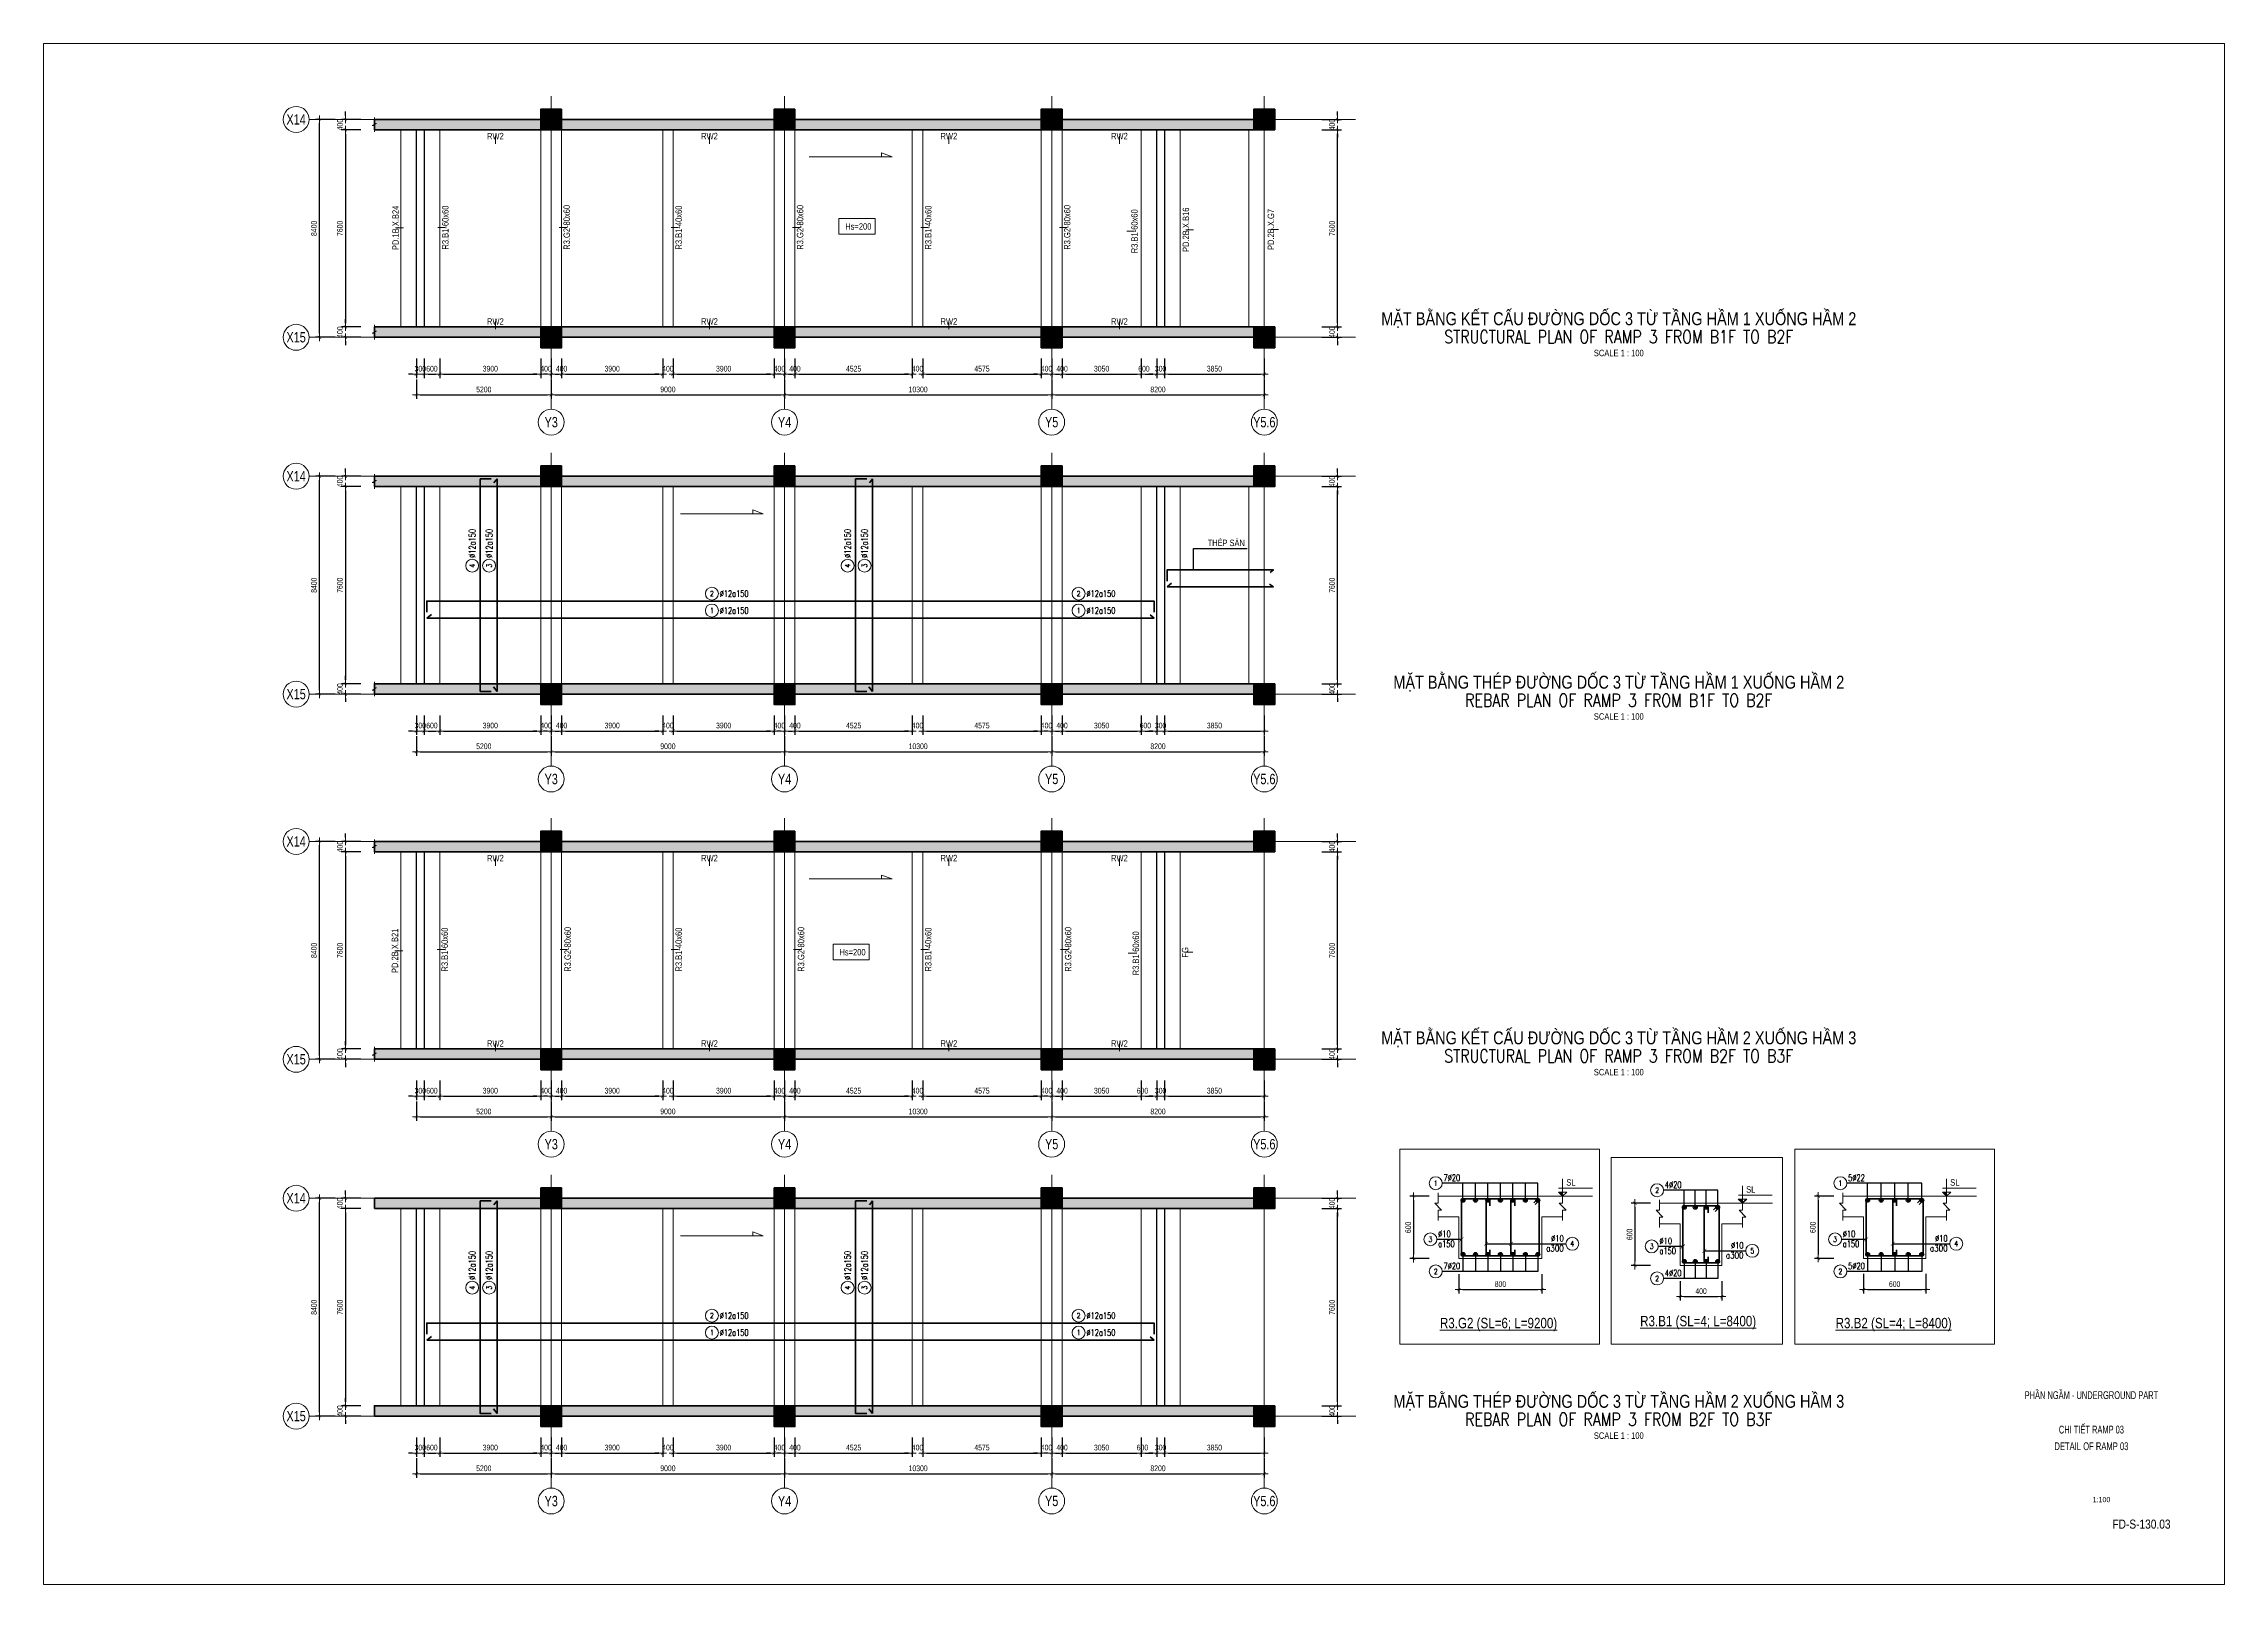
# Paper-space layout 'FD-S-130.03' of a CAD drawing. Header units: millimetres. Extents: x 0 to 841, y 0 to 594.
# The model-space entities are those that its viewports show. They can reach past a viewport. Long polylines and large blocks are cut down to what shows.
import ezdxf
from ezdxf.enums import TextEntityAlignment as Align

# ---------------------------------------------------------------- set-up
doc = ezdxf.new("R2010")
doc.units = ezdxf.units.MM
doc.header["$MEASUREMENT"] = 0
for name, pattern in [('_DASH', [0.6, 0.4, -0.2]), ('CENTER2', [1.125, 0.75, -0.125, 0.125, -0.125]), ('HIDDEN2', [4.7625, 3.175, -1.5875]), ('POD_Grid$0$CENTER2', [1.125, 0.75, -0.125, 0.125, -0.125])]:
    doc.linetypes.add(name, pattern=pattern)
doc.layers.get('Defpoints').update_dxf_attribs({"color": 151, "lineweight": 9})
doc.layers.add('-L-A_OUTLINE', color=2, linetype='Continuous')
doc.layers.add('TT-TEN COT', color=3, linetype='Continuous')
for name, color, linetype, lineweight in [('kata_thep - H', 4, 'Continuous', 35), ('NDC_S_ANNO', 7, 'Continuous', 20), ('NDC_S_AXIS', 5, 'CENTER2', 13), ('NDC_S_BEAM', 3, 'HIDDEN2', 20), ('NDC_S_CONTINUOUS', 3, 'Continuous', 20), ('NDC_S_DIM', 1, 'Continuous', 15), ('NDC_S_ENG TITLE', 3, 'Continuous', 20), ('NDC_S_HATCH MATERIAL', 8, 'Continuous', 13), ('NDC_S_NAME BEAM', 7, 'HIDDEN2', 13), ('NDC_S_REBAR', 4, 'Continuous', 35), ('NDC_S_STIRRUP', 4, 'Continuous', 40), ('NDC_S_SYMBOL', 1, 'Continuous', 15), ('NDC_S_TEXT SYMBOL', 7, 'Continuous', 20), ('NDC_S_THIN LINE', 8, 'Continuous', 9), ('NDC_S_VN TEXT', 7, 'Continuous', 20), ('NDC_S_VN TITLE', 6, 'Continuous', 35), ('PD_B1F_Col$0$NDC_S-COLUMN', 4, 'Continuous', 40), ('PD_B1F_Col$0$NDC_S_HATCH COLUMN AND WALL', 251, 'Continuous', 13), ('POD_Grid$0$NDC_S_AXIS', 5, 'POD_Grid$0$CENTER2', 13), ('Ramp wall 3(B3-B1)$0$NDC_S_WALL', 6, 'Continuous', 35)]:
    doc.layers.add(name, color=color, linetype=linetype, lineweight=lineweight)
doc.styles.add('ARIAL', font='arial.ttf', dxfattribs={"width": 0.8})
doc.styles.add('NDC_ANNO', font='', dxfattribs={"width": 0.8})
doc.styles.add('NDC_ARIAL', font='arial.ttf', dxfattribs={"width": 0.85})
doc.styles.add('NDC_DIM', font='', dxfattribs={"width": 0.75})
doc.styles.add('NDC_EN TXT', font='romans.shx', dxfattribs={"width": 0.8})
doc.styles.add('NDC_VIE TXT', font='arial.ttf', dxfattribs={"width": 0.8})
doc.styles.get('NDC_ANNO').set_extended_font_data('Dotum')
doc.styles.get('NDC_DIM').set_extended_font_data('Dotum')
doc.dimstyles.new('A1-NDC_1-100', dxfattribs={"dimscale": 100, "dimtxt": 2.5, "dimasz": 1, "dimexe": 1, "dimexo": 0, "dimgap": 0.8, "dimtad": 1, "dimdec": 0, "dimdsep": 46, "dimtxsty": 'NDC_ARIAL', "dimblk": 'DIMMARK', "dimcen": 49999.938995, "dimdle": 1.5, "dimclrd": 1, "dimclre": 1, "dimclrt": 3, "dimadec": 0, "dimazin": 0, "dimtfac": 1, "dimtdec": 0, "dimtix": 1, "dimtmove": 2, "dimatfit": 3, "dimfxl": 1, "dimarcsym": 0})
doc.dimstyles.new('NDC_dim_100', dxfattribs={"dimscale": 100, "dimtxt": 2.2, "dimasz": 1.5, "dimexe": 1.5, "dimexo": 2.5, "dimgap": 1, "dimtad": 1, "dimdec": 0, "dimzin": 0, "dimdsep": 46, "dimtxsty": 'NDC_DIM', "dimblk": 'DIMMARK', "dimcen": 0.09, "dimdle": 1.2, "dimclrd": 1, "dimclre": 1, "dimclrt": 3, "dimadec": 0, "dimazin": 0, "dimtfac": 1, "dimtdec": 0, "dimtix": 1, "dimtofl": 0, "dimtmove": 0, "dimatfit": 3, "dimfxl": 6, "dimfxlon": 1, "dimtolj": 1, "dimtzin": 0, "dimarcsym": 0})
doc.dimstyles.new('NDC_dim_25', dxfattribs={"dimscale": 25, "dimtxt": 2.2, "dimasz": 1.5, "dimexe": 1.5, "dimexo": 2.5, "dimgap": 1, "dimtad": 1, "dimdec": 0, "dimzin": 0, "dimdsep": 46, "dimtxsty": 'NDC_DIM', "dimblk": 'DIMMARK', "dimcen": 0.09, "dimdle": 1.2, "dimclrd": 1, "dimclre": 1, "dimclrt": 3, "dimadec": 0, "dimazin": 0, "dimtfac": 1, "dimtdec": 0, "dimtix": 1, "dimtofl": 0, "dimtmove": 0, "dimatfit": 3, "dimfxl": 6, "dimfxlon": 1, "dimtolj": 1, "dimtzin": 0, "dimarcsym": 0})
doc.dimstyles.new('NDC_dim_iso', dxfattribs={"dimtxt": 2.2, "dimasz": 1, "dimexe": 1.5, "dimexo": 2.5, "dimgap": 1, "dimtad": 1, "dimdec": 0, "dimzin": 0, "dimdsep": 46, "dimtxsty": 'NDC_DIM', "dimblk": 'DIMMARK', "dimcen": 0.09, "dimdle": 1.2, "dimclrd": 1, "dimclre": 1, "dimclrt": 3, "dimadec": 0, "dimazin": 0, "dimtfac": 1, "dimtdec": 0, "dimtix": 1, "dimtofl": 0, "dimtmove": 0, "dimatfit": 3, "dimfxl": 6, "dimfxlon": 1, "dimtolj": 1, "dimtzin": 0, "dimarcsym": 0})

# ---------------------------------------------------------------- blocks, each defined once
blk = doc.blocks.new('DIMMARK')
at = {"layer": 'NDC_S_DIM', "color": 1}
blk.add_line((-1.5, 0), (1, 0), dxfattribs=at)
at = {"layer": 'NDC_S_DIM', "color": 2, "const_width": 0.1}
blk.add_lwpolyline([(-0.42, -0.42), (0.42, 0.42)], dxfattribs=at)
blk = doc.blocks.new('*D304')
at = {"layer": 'Defpoints', "color": 0, "transparency": 16777216}
for p in [(333117, 529499), (333417, 529499), (333417, 527178)]:
    blk.add_point(p, dxfattribs=at)
at = {"layer": 'NDC_S_DIM', "color": 1, "lineweight": -2, "transparency": 16777216}
for p, q in [((333117, 527778), (333117, 527028)), ((333417, 527778), (333417, 527028)), ((332967, 527178), (332817, 527178)), ((333567, 527178), (333717, 527178))]:
    blk.add_line(p, q, dxfattribs=at)
at = {"layer": 'NDC_S_DIM', "color": 1, "lineweight": -2, "transparency": 16777216, "xscale": 150, "yscale": 150, "zscale": 150}
blk.add_blockref('DIMMARK', (333117, 527178), dxfattribs=at)
at = {"layer": 'NDC_S_DIM', "color": 1, "lineweight": -2, "transparency": 16777216, "xscale": 150, "yscale": 150, "zscale": 150, "rotation": 180}
blk.add_blockref('DIMMARK', (333417, 527178), dxfattribs=at)
at = {"layer": 'NDC_S_DIM', "color": 3, "transparency": 16777216, "insert": (333267, 527388), "char_height": 220, "attachment_point": 5, "style": 'NDC_DIM'}
blk.add_mtext('\\A1;300', dxfattribs=at)
blk = doc.blocks.new('*D305')
at = {"layer": 'Defpoints', "color": 0, "transparency": 16777216}
for p in [(333417, 529499), (334017, 528999), (334017, 527178)]:
    blk.add_point(p, dxfattribs=at)
at = {"layer": 'NDC_S_DIM', "color": 1, "lineweight": -2, "transparency": 16777216}
for p, q in [((333417, 527778), (333417, 527028)), ((334017, 527778), (334017, 527028)), ((333567, 527178), (333867, 527178))]:
    blk.add_line(p, q, dxfattribs=at)
at = {"layer": 'NDC_S_DIM', "color": 1, "lineweight": -2, "transparency": 16777216, "xscale": 150, "yscale": 150, "zscale": 150, "rotation": 180}
blk.add_blockref('DIMMARK', (333417, 527178), dxfattribs=at)
at = {"layer": 'NDC_S_DIM', "color": 1, "lineweight": -2, "transparency": 16777216, "xscale": 150, "yscale": 150, "zscale": 150}
blk.add_blockref('DIMMARK', (334017, 527178), dxfattribs=at)
at = {"layer": 'NDC_S_DIM', "color": 3, "transparency": 16777216, "insert": (333717, 527388), "char_height": 220, "attachment_point": 5, "style": 'NDC_DIM'}
blk.add_mtext('\\A1;600', dxfattribs=at)
blk = doc.blocks.new('*D306')
at = {"layer": 'Defpoints', "color": 0, "transparency": 16777216}
for p in [(334017, 528999), (337917, 528999), (337917, 527178)]:
    blk.add_point(p, dxfattribs=at)
at = {"layer": 'NDC_S_DIM', "color": 1, "lineweight": -2, "transparency": 16777216}
for p, q in [((334017, 527778), (334017, 527028)), ((337917, 527778), (337917, 527028)), ((334167, 527178), (337767, 527178))]:
    blk.add_line(p, q, dxfattribs=at)
at = {"layer": 'NDC_S_DIM', "color": 1, "lineweight": -2, "transparency": 16777216, "xscale": 150, "yscale": 150, "zscale": 150, "rotation": 180}
blk.add_blockref('DIMMARK', (334017, 527178), dxfattribs=at)
at = {"layer": 'NDC_S_DIM', "color": 1, "lineweight": -2, "transparency": 16777216, "xscale": 150, "yscale": 150, "zscale": 150}
blk.add_blockref('DIMMARK', (337917, 527178), dxfattribs=at)
at = {"layer": 'NDC_S_DIM', "color": 3, "transparency": 16777216, "insert": (335967, 527388), "char_height": 220, "attachment_point": 5, "style": 'NDC_DIM'}
blk.add_mtext('\\A1;3900', dxfattribs=at)
blk = doc.blocks.new('*D307')
at = {"layer": 'Defpoints', "color": 0, "transparency": 16777216}
for p in [(338317, 529499), (337917, 528999), (338317, 527178)]:
    blk.add_point(p, dxfattribs=at)
at = {"layer": 'NDC_S_DIM', "color": 1, "lineweight": -2, "transparency": 16777216}
for p, q in [((337917, 527778), (337917, 527028)), ((338317, 527778), (338317, 527028)), ((337767, 527178), (337617, 527178)), ((338467, 527178), (338617, 527178))]:
    blk.add_line(p, q, dxfattribs=at)
at = {"layer": 'NDC_S_DIM', "color": 1, "lineweight": -2, "transparency": 16777216, "xscale": 150, "yscale": 150, "zscale": 150}
blk.add_blockref('DIMMARK', (337917, 527178), dxfattribs=at)
at = {"layer": 'NDC_S_DIM', "color": 1, "lineweight": -2, "transparency": 16777216, "xscale": 150, "yscale": 150, "zscale": 150, "rotation": 180}
blk.add_blockref('DIMMARK', (338317, 527178), dxfattribs=at)
at = {"layer": 'NDC_S_DIM', "color": 3, "transparency": 16777216, "insert": (338117, 527388), "char_height": 220, "attachment_point": 5, "style": 'NDC_DIM'}
blk.add_mtext('\\A1;400', dxfattribs=at)
blk = doc.blocks.new('*D308')
at = {"layer": 'Defpoints', "color": 0, "transparency": 16777216}
for p in [(338317, 529499), (338717, 528999), (338717, 527178)]:
    blk.add_point(p, dxfattribs=at)
at = {"layer": 'NDC_S_DIM', "color": 1, "lineweight": -2, "transparency": 16777216}
for p, q in [((338317, 527778), (338317, 527028)), ((338717, 527778), (338717, 527028)), ((338167, 527178), (338017, 527178)), ((338867, 527178), (339017, 527178))]:
    blk.add_line(p, q, dxfattribs=at)
at = {"layer": 'NDC_S_DIM', "color": 1, "lineweight": -2, "transparency": 16777216, "xscale": 150, "yscale": 150, "zscale": 150}
blk.add_blockref('DIMMARK', (338317, 527178), dxfattribs=at)
at = {"layer": 'NDC_S_DIM', "color": 1, "lineweight": -2, "transparency": 16777216, "xscale": 150, "yscale": 150, "zscale": 150, "rotation": 180}
blk.add_blockref('DIMMARK', (338717, 527178), dxfattribs=at)
at = {"layer": 'NDC_S_DIM', "color": 3, "transparency": 16777216, "insert": (338717, 527388), "char_height": 220, "attachment_point": 5, "style": 'NDC_DIM'}
blk.add_mtext('\\A1;400', dxfattribs=at)
blk = doc.blocks.new('*D309')
at = {"layer": 'Defpoints', "color": 0, "transparency": 16777216}
for p in [(342617, 529499), (338717, 528999), (342617, 527178)]:
    blk.add_point(p, dxfattribs=at)
at = {"layer": 'NDC_S_DIM', "color": 1, "lineweight": -2, "transparency": 16777216}
for p, q in [((338717, 527778), (338717, 527028)), ((342617, 527778), (342617, 527028)), ((338867, 527178), (342467, 527178))]:
    blk.add_line(p, q, dxfattribs=at)
at = {"layer": 'NDC_S_DIM', "color": 1, "lineweight": -2, "transparency": 16777216, "xscale": 150, "yscale": 150, "zscale": 150, "rotation": 180}
blk.add_blockref('DIMMARK', (338717, 527178), dxfattribs=at)
at = {"layer": 'NDC_S_DIM', "color": 1, "lineweight": -2, "transparency": 16777216, "xscale": 150, "yscale": 150, "zscale": 150}
blk.add_blockref('DIMMARK', (342617, 527178), dxfattribs=at)
at = {"layer": 'NDC_S_DIM', "color": 3, "transparency": 16777216, "insert": (340667, 527388), "char_height": 220, "attachment_point": 5, "style": 'NDC_DIM'}
blk.add_mtext('\\A1;3900', dxfattribs=at)
blk = doc.blocks.new('*D310')
at = {"layer": 'Defpoints', "color": 0, "transparency": 16777216}
for p in [(342617, 529499), (343017, 529499), (343017, 527178)]:
    blk.add_point(p, dxfattribs=at)
at = {"layer": 'NDC_S_DIM', "color": 1, "lineweight": -2, "transparency": 16777216}
for p, q in [((342617, 527778), (342617, 527028)), ((343017, 527778), (343017, 527028)), ((342467, 527178), (342317, 527178)), ((343167, 527178), (343317, 527178))]:
    blk.add_line(p, q, dxfattribs=at)
at = {"layer": 'NDC_S_DIM', "color": 1, "lineweight": -2, "transparency": 16777216, "xscale": 150, "yscale": 150, "zscale": 150}
blk.add_blockref('DIMMARK', (342617, 527178), dxfattribs=at)
at = {"layer": 'NDC_S_DIM', "color": 1, "lineweight": -2, "transparency": 16777216, "xscale": 150, "yscale": 150, "zscale": 150, "rotation": 180}
blk.add_blockref('DIMMARK', (343017, 527178), dxfattribs=at)
at = {"layer": 'NDC_S_DIM', "color": 3, "transparency": 16777216, "insert": (342817, 527388), "char_height": 220, "attachment_point": 5, "style": 'NDC_DIM'}
blk.add_mtext('\\A1;400', dxfattribs=at)
blk = doc.blocks.new('*D311')
at = {"layer": 'Defpoints', "color": 0, "transparency": 16777216}
for p in [(343017, 529499), (346917, 528999), (346917, 527178)]:
    blk.add_point(p, dxfattribs=at)
at = {"layer": 'NDC_S_DIM', "color": 1, "lineweight": -2, "transparency": 16777216}
for p, q in [((343017, 527778), (343017, 527028)), ((346917, 527778), (346917, 527028)), ((343167, 527178), (346767, 527178))]:
    blk.add_line(p, q, dxfattribs=at)
at = {"layer": 'NDC_S_DIM', "color": 1, "lineweight": -2, "transparency": 16777216, "xscale": 150, "yscale": 150, "zscale": 150, "rotation": 180}
blk.add_blockref('DIMMARK', (343017, 527178), dxfattribs=at)
at = {"layer": 'NDC_S_DIM', "color": 1, "lineweight": -2, "transparency": 16777216, "xscale": 150, "yscale": 150, "zscale": 150}
blk.add_blockref('DIMMARK', (346917, 527178), dxfattribs=at)
at = {"layer": 'NDC_S_DIM', "color": 3, "transparency": 16777216, "insert": (344967, 527388), "char_height": 220, "attachment_point": 5, "style": 'NDC_DIM'}
blk.add_mtext('\\A1;3900', dxfattribs=at)
blk = doc.blocks.new('*D312')
at = {"layer": 'Defpoints', "color": 0, "transparency": 16777216}
for p in [(347317, 529499), (346917, 528999), (347317, 527178)]:
    blk.add_point(p, dxfattribs=at)
at = {"layer": 'NDC_S_DIM', "color": 1, "lineweight": -2, "transparency": 16777216}
for p, q in [((346917, 527778), (346917, 527028)), ((347317, 527778), (347317, 527028)), ((346767, 527178), (346617, 527178)), ((347467, 527178), (347617, 527178))]:
    blk.add_line(p, q, dxfattribs=at)
at = {"layer": 'NDC_S_DIM', "color": 1, "lineweight": -2, "transparency": 16777216, "xscale": 150, "yscale": 150, "zscale": 150}
blk.add_blockref('DIMMARK', (346917, 527178), dxfattribs=at)
at = {"layer": 'NDC_S_DIM', "color": 1, "lineweight": -2, "transparency": 16777216, "xscale": 150, "yscale": 150, "zscale": 150, "rotation": 180}
blk.add_blockref('DIMMARK', (347317, 527178), dxfattribs=at)
at = {"layer": 'NDC_S_DIM', "color": 3, "transparency": 16777216, "insert": (347117, 527388), "char_height": 220, "attachment_point": 5, "style": 'NDC_DIM'}
blk.add_mtext('\\A1;400', dxfattribs=at)
blk = doc.blocks.new('*D313')
at = {"layer": 'Defpoints', "color": 0, "transparency": 16777216}
for p in [(347317, 529499), (347717, 528999), (347717, 527178)]:
    blk.add_point(p, dxfattribs=at)
at = {"layer": 'NDC_S_DIM', "color": 1, "lineweight": -2, "transparency": 16777216}
for p, q in [((347317, 527778), (347317, 527028)), ((347717, 527778), (347717, 527028)), ((347167, 527178), (347017, 527178)), ((347867, 527178), (348017, 527178))]:
    blk.add_line(p, q, dxfattribs=at)
at = {"layer": 'NDC_S_DIM', "color": 1, "lineweight": -2, "transparency": 16777216, "xscale": 150, "yscale": 150, "zscale": 150}
blk.add_blockref('DIMMARK', (347317, 527178), dxfattribs=at)
at = {"layer": 'NDC_S_DIM', "color": 1, "lineweight": -2, "transparency": 16777216, "xscale": 150, "yscale": 150, "zscale": 150, "rotation": 180}
blk.add_blockref('DIMMARK', (347717, 527178), dxfattribs=at)
at = {"layer": 'NDC_S_DIM', "color": 3, "transparency": 16777216, "insert": (347717, 527388), "char_height": 220, "attachment_point": 5, "style": 'NDC_DIM'}
blk.add_mtext('\\A1;400', dxfattribs=at)
blk = doc.blocks.new('*D314')
at = {"layer": 'Defpoints', "color": 0, "transparency": 16777216}
for p in [(352242, 529499), (347717, 528999), (352242, 527178)]:
    blk.add_point(p, dxfattribs=at)
at = {"layer": 'NDC_S_DIM', "color": 1, "lineweight": -2, "transparency": 16777216}
for p, q in [((347717, 527778), (347717, 527028)), ((352242, 527778), (352242, 527028)), ((347867, 527178), (352092, 527178))]:
    blk.add_line(p, q, dxfattribs=at)
at = {"layer": 'NDC_S_DIM', "color": 1, "lineweight": -2, "transparency": 16777216, "xscale": 150, "yscale": 150, "zscale": 150, "rotation": 180}
blk.add_blockref('DIMMARK', (347717, 527178), dxfattribs=at)
at = {"layer": 'NDC_S_DIM', "color": 1, "lineweight": -2, "transparency": 16777216, "xscale": 150, "yscale": 150, "zscale": 150}
blk.add_blockref('DIMMARK', (352242, 527178), dxfattribs=at)
at = {"layer": 'NDC_S_DIM', "color": 3, "transparency": 16777216, "insert": (349979, 527388), "char_height": 220, "attachment_point": 5, "style": 'NDC_DIM'}
blk.add_mtext('\\A1;4525', dxfattribs=at)
blk = doc.blocks.new('*D315')
at = {"layer": 'Defpoints', "color": 0, "transparency": 16777216}
for p in [(352242, 529499), (352642, 529499), (352642, 527178)]:
    blk.add_point(p, dxfattribs=at)
at = {"layer": 'NDC_S_DIM', "color": 1, "lineweight": -2, "transparency": 16777216}
for p, q in [((352242, 527778), (352242, 527028)), ((352642, 527778), (352642, 527028)), ((352092, 527178), (351942, 527178)), ((352792, 527178), (352942, 527178))]:
    blk.add_line(p, q, dxfattribs=at)
at = {"layer": 'NDC_S_DIM', "color": 1, "lineweight": -2, "transparency": 16777216, "xscale": 150, "yscale": 150, "zscale": 150}
blk.add_blockref('DIMMARK', (352242, 527178), dxfattribs=at)
at = {"layer": 'NDC_S_DIM', "color": 1, "lineweight": -2, "transparency": 16777216, "xscale": 150, "yscale": 150, "zscale": 150, "rotation": 180}
blk.add_blockref('DIMMARK', (352642, 527178), dxfattribs=at)
at = {"layer": 'NDC_S_DIM', "color": 3, "transparency": 16777216, "insert": (352442, 527388), "char_height": 220, "attachment_point": 5, "style": 'NDC_DIM'}
blk.add_mtext('\\A1;400', dxfattribs=at)
blk = doc.blocks.new('*D316')
at = {"layer": 'Defpoints', "color": 0, "transparency": 16777216}
for p in [(333117, 528999), (338317, 528999), (338317, 526378)]:
    blk.add_point(p, dxfattribs=at)
at = {"layer": 'NDC_S_DIM', "color": 1, "lineweight": -2, "transparency": 16777216}
for p, q in [((333117, 526978), (333117, 526228)), ((338317, 526978), (338317, 526228)), ((333267, 526378), (338167, 526378))]:
    blk.add_line(p, q, dxfattribs=at)
at = {"layer": 'NDC_S_DIM', "color": 1, "lineweight": -2, "transparency": 16777216, "xscale": 150, "yscale": 150, "zscale": 150, "rotation": 180}
blk.add_blockref('DIMMARK', (333117, 526378), dxfattribs=at)
at = {"layer": 'NDC_S_DIM', "color": 1, "lineweight": -2, "transparency": 16777216, "xscale": 150, "yscale": 150, "zscale": 150}
blk.add_blockref('DIMMARK', (338317, 526378), dxfattribs=at)
at = {"layer": 'NDC_S_DIM', "color": 3, "transparency": 16777216, "insert": (335717, 526588), "char_height": 220, "attachment_point": 5, "style": 'NDC_DIM'}
blk.add_mtext('\\A1;5200', dxfattribs=at)
blk = doc.blocks.new('*D317')
at = {"layer": 'Defpoints', "color": 0, "transparency": 16777216}
for p in [(338317, 528999), (347317, 527867), (347317, 526378)]:
    blk.add_point(p, dxfattribs=at)
at = {"layer": 'NDC_S_DIM', "color": 1, "lineweight": -2, "transparency": 16777216}
for p, q in [((338317, 526978), (338317, 526228)), ((347317, 526978), (347317, 526228)), ((338467, 526378), (347167, 526378))]:
    blk.add_line(p, q, dxfattribs=at)
at = {"layer": 'NDC_S_DIM', "color": 1, "lineweight": -2, "transparency": 16777216, "xscale": 150, "yscale": 150, "zscale": 150, "rotation": 180}
blk.add_blockref('DIMMARK', (338317, 526378), dxfattribs=at)
at = {"layer": 'NDC_S_DIM', "color": 1, "lineweight": -2, "transparency": 16777216, "xscale": 150, "yscale": 150, "zscale": 150}
blk.add_blockref('DIMMARK', (347317, 526378), dxfattribs=at)
at = {"layer": 'NDC_S_DIM', "color": 3, "transparency": 16777216, "insert": (342817, 526588), "char_height": 220, "attachment_point": 5, "style": 'NDC_DIM'}
blk.add_mtext('\\A1;9000', dxfattribs=at)
blk = doc.blocks.new('*D318')
at = {"layer": 'Defpoints', "color": 0, "transparency": 16777216}
for p in [(347317, 527867), (357617, 527819), (357617, 526378)]:
    blk.add_point(p, dxfattribs=at)
at = {"layer": 'NDC_S_DIM', "color": 1, "lineweight": -2, "transparency": 16777216}
for p, q in [((347317, 526978), (347317, 526228)), ((357617, 526978), (357617, 526228)), ((347467, 526378), (357467, 526378))]:
    blk.add_line(p, q, dxfattribs=at)
at = {"layer": 'NDC_S_DIM', "color": 1, "lineweight": -2, "transparency": 16777216, "xscale": 150, "yscale": 150, "zscale": 150, "rotation": 180}
blk.add_blockref('DIMMARK', (347317, 526378), dxfattribs=at)
at = {"layer": 'NDC_S_DIM', "color": 1, "lineweight": -2, "transparency": 16777216, "xscale": 150, "yscale": 150, "zscale": 150}
blk.add_blockref('DIMMARK', (357617, 526378), dxfattribs=at)
at = {"layer": 'NDC_S_DIM', "color": 3, "transparency": 16777216, "insert": (352467, 526588), "char_height": 220, "attachment_point": 5, "style": 'NDC_DIM'}
blk.add_mtext('\\A1;10300', dxfattribs=at)
blk = doc.blocks.new('*U165')
at = {"layer": 'NDC_S_SYMBOL'}
blk.add_line((0, 5), (0, 9), dxfattribs=at)
blk.add_circle((0, 0), 5, dxfattribs=at)
at = {"layer": 'NDC_S_TEXT SYMBOL', "color": 7, "style": 'NDC_ANNO', "width": 0.8}
blk.add_attdef('GRID', text='', height=4, dxfattribs=at).set_placement((0, 0), align=Align.MIDDLE)
blk = doc.blocks.new('*U166')
at = {"layer": 'NDC_S_SYMBOL'}
blk.add_line((5, 0), (9, 0), dxfattribs=at)
blk.add_circle((0, 0), 5, dxfattribs=at)
at = {"layer": 'NDC_S_TEXT SYMBOL', "color": 7, "style": 'NDC_ANNO', "width": 0.8}
blk.add_attdef('GRID', text='', height=4, rotation=270, dxfattribs=at).set_placement((0, 0), align=Align.MIDDLE)
blk = doc.blocks.new('*D319')
at = {"layer": 'Defpoints', "color": 0, "transparency": 16777216}
for p in [(332008, 536599), (330379, 528999), (332487, 528999)]:
    blk.add_point(p, dxfattribs=at)
at = {"layer": 'NDC_S_DIM', "color": 1, "lineweight": -2, "transparency": 16777216}
for p, q in [((330979, 536599), (330229, 536599)), ((330379, 536449), (330379, 529149)), ((330979, 528999), (330229, 528999))]:
    blk.add_line(p, q, dxfattribs=at)
at = {"layer": 'NDC_S_DIM', "color": 1, "lineweight": -2, "transparency": 16777216, "xscale": 150, "yscale": 150, "zscale": 150}
for p, rotation in [((330379, 536599), 90), ((330379, 528999), 270)]:
    blk.add_blockref('DIMMARK', p, dxfattribs=dict(at, rotation=rotation))
at = {"layer": 'NDC_S_DIM', "color": 3, "transparency": 16777216, "insert": (330169, 532799), "char_height": 220, "attachment_point": 5, "rotation": 90, "style": 'NDC_DIM'}
blk.add_mtext('\\A1;7600', dxfattribs=at)
blk = doc.blocks.new('*D320')
at = {"layer": 'Defpoints', "color": 0, "transparency": 16777216}
for p in [(329379, 536999), (331258, 536999), (332062, 528599)]:
    blk.add_point(p, dxfattribs=at)
at = {"layer": 'NDC_S_DIM', "color": 1, "lineweight": -2, "transparency": 16777216}
for p, q in [((329979, 536999), (329229, 536999)), ((329379, 528749), (329379, 536849)), ((329979, 528599), (329229, 528599))]:
    blk.add_line(p, q, dxfattribs=at)
at = {"layer": 'NDC_S_DIM', "color": 1, "lineweight": -2, "transparency": 16777216, "xscale": 150, "yscale": 150, "zscale": 150}
for p, rotation in [((329379, 536999), 90), ((329379, 528599), 270)]:
    blk.add_blockref('DIMMARK', p, dxfattribs=dict(at, rotation=rotation))
at = {"layer": 'NDC_S_DIM', "color": 3, "transparency": 16777216, "insert": (329169, 532799), "char_height": 220, "attachment_point": 5, "rotation": 90, "style": 'NDC_DIM'}
blk.add_mtext('\\A1;8400', dxfattribs=at)
blk = doc.blocks.new('*D321')
at = {"layer": 'Defpoints', "color": 0, "transparency": 16777216}
for p in [(332487, 528999), (330379, 528599), (332062, 528599)]:
    blk.add_point(p, dxfattribs=at)
at = {"layer": 'NDC_S_DIM', "color": 1, "lineweight": -2, "transparency": 16777216}
for p, q in [((330379, 529149), (330379, 529299)), ((330979, 528999), (330229, 528999)), ((330979, 528599), (330229, 528599)), ((330379, 528449), (330379, 528299))]:
    blk.add_line(p, q, dxfattribs=at)
at = {"layer": 'NDC_S_DIM', "color": 1, "lineweight": -2, "transparency": 16777216, "xscale": 150, "yscale": 150, "zscale": 150}
for p, rotation in [((330379, 528999), 270), ((330379, 528599), 90)]:
    blk.add_blockref('DIMMARK', p, dxfattribs=dict(at, rotation=rotation))
at = {"layer": 'NDC_S_DIM', "color": 3, "transparency": 16777216, "insert": (330169, 528799), "char_height": 220, "attachment_point": 5, "rotation": 90, "style": 'NDC_DIM'}
blk.add_mtext('\\A1;400', dxfattribs=at)
blk = doc.blocks.new('*D322')
at = {"layer": 'Defpoints', "color": 0, "transparency": 16777216}
for p in [(330379, 536999), (331318, 536999), (332008, 536599)]:
    blk.add_point(p, dxfattribs=at)
at = {"layer": 'NDC_S_DIM', "color": 1, "lineweight": -2, "transparency": 16777216}
for p, q in [((330379, 537149), (330379, 537299)), ((330979, 536999), (330229, 536999)), ((330979, 536599), (330229, 536599)), ((330379, 536449), (330379, 536299))]:
    blk.add_line(p, q, dxfattribs=at)
at = {"layer": 'NDC_S_DIM', "color": 1, "lineweight": -2, "transparency": 16777216, "xscale": 150, "yscale": 150, "zscale": 150}
for p, rotation in [((330379, 536999), 270), ((330379, 536599), 90)]:
    blk.add_blockref('DIMMARK', p, dxfattribs=dict(at, rotation=rotation))
at = {"layer": 'NDC_S_DIM', "color": 3, "transparency": 16777216, "insert": (330169, 536799), "char_height": 220, "attachment_point": 5, "rotation": 90, "style": 'NDC_DIM'}
blk.add_mtext('\\A1;400', dxfattribs=at)
blk = doc.blocks.new('*D323')
at = {"layer": 'Defpoints', "color": 0, "transparency": 16777216}
for p in [(356708, 528999), (368639, 528999), (357217, 528599)]:
    blk.add_point(p, dxfattribs=at)
at = {"layer": 'NDC_S_DIM', "color": 1, "lineweight": -2, "transparency": 16777216}
for p, q in [((368639, 529149), (368639, 529299)), ((368039, 528999), (368789, 528999)), ((368039, 528599), (368789, 528599)), ((368639, 528449), (368639, 528299))]:
    blk.add_line(p, q, dxfattribs=at)
at = {"layer": 'NDC_S_DIM', "color": 1, "lineweight": -2, "transparency": 16777216, "xscale": 150, "yscale": 150, "zscale": 150}
for p, rotation in [((368639, 528999), 270), ((368639, 528599), 90)]:
    blk.add_blockref('DIMMARK', p, dxfattribs=dict(at, rotation=rotation))
at = {"layer": 'NDC_S_DIM', "color": 3, "transparency": 16777216, "insert": (368429, 528799), "char_height": 220, "attachment_point": 5, "rotation": 90, "style": 'NDC_DIM'}
blk.add_mtext('\\A1;400', dxfattribs=at)
blk = doc.blocks.new('*D324')
at = {"layer": 'Defpoints', "color": 0, "transparency": 16777216}
for p in [(357326, 536599), (368639, 536599), (356708, 528999)]:
    blk.add_point(p, dxfattribs=at)
at = {"layer": 'NDC_S_DIM', "color": 1, "lineweight": -2, "transparency": 16777216}
for p, q in [((368039, 536599), (368789, 536599)), ((368639, 529149), (368639, 536449)), ((368039, 528999), (368789, 528999))]:
    blk.add_line(p, q, dxfattribs=at)
at = {"layer": 'NDC_S_DIM', "color": 1, "lineweight": -2, "transparency": 16777216, "xscale": 150, "yscale": 150, "zscale": 150}
for p, rotation in [((368639, 536599), 90), ((368639, 528999), 270)]:
    blk.add_blockref('DIMMARK', p, dxfattribs=dict(at, rotation=rotation))
at = {"layer": 'NDC_S_DIM', "color": 3, "transparency": 16777216, "insert": (368429, 532799), "char_height": 220, "attachment_point": 5, "rotation": 90, "style": 'NDC_DIM'}
blk.add_mtext('\\A1;7600', dxfattribs=at)
blk = doc.blocks.new('*D325')
at = {"layer": 'Defpoints', "color": 0, "transparency": 16777216}
for p in [(357684, 536999), (368639, 536999), (357326, 536599)]:
    blk.add_point(p, dxfattribs=at)
at = {"layer": 'NDC_S_DIM', "color": 1, "lineweight": -2, "transparency": 16777216}
for p, q in [((368639, 537149), (368639, 537299)), ((368039, 536999), (368789, 536999)), ((368039, 536599), (368789, 536599)), ((368639, 536449), (368639, 536299))]:
    blk.add_line(p, q, dxfattribs=at)
at = {"layer": 'NDC_S_DIM', "color": 1, "lineweight": -2, "transparency": 16777216, "xscale": 150, "yscale": 150, "zscale": 150}
for p, rotation in [((368639, 536999), 270), ((368639, 536599), 90)]:
    blk.add_blockref('DIMMARK', p, dxfattribs=dict(at, rotation=rotation))
at = {"layer": 'NDC_S_DIM', "color": 3, "transparency": 16777216, "insert": (368429, 536799), "char_height": 220, "attachment_point": 5, "rotation": 90, "style": 'NDC_DIM'}
blk.add_mtext('\\A1;400', dxfattribs=at)
blk = doc.blocks.new('*D326')
at = {"layer": 'Defpoints', "color": 0, "transparency": 16777216}
for p in [(352642, 529499), (357217, 528999), (357217, 527178)]:
    blk.add_point(p, dxfattribs=at)
at = {"layer": 'NDC_S_DIM', "color": 1, "lineweight": -2, "transparency": 16777216}
for p, q in [((352642, 527778), (352642, 527028)), ((357217, 527778), (357217, 527028)), ((352792, 527178), (357067, 527178))]:
    blk.add_line(p, q, dxfattribs=at)
at = {"layer": 'NDC_S_DIM', "color": 1, "lineweight": -2, "transparency": 16777216, "xscale": 150, "yscale": 150, "zscale": 150, "rotation": 180}
blk.add_blockref('DIMMARK', (352642, 527178), dxfattribs=at)
at = {"layer": 'NDC_S_DIM', "color": 1, "lineweight": -2, "transparency": 16777216, "xscale": 150, "yscale": 150, "zscale": 150}
blk.add_blockref('DIMMARK', (357217, 527178), dxfattribs=at)
at = {"layer": 'NDC_S_DIM', "color": 3, "transparency": 16777216, "insert": (354929, 527388), "char_height": 220, "attachment_point": 5, "style": 'NDC_DIM'}
blk.add_mtext('\\A1;4575', dxfattribs=at)
blk = doc.blocks.new('*D327')
at = {"layer": 'Defpoints', "color": 0, "transparency": 16777216}
for p in [(357617, 529499), (357217, 528999), (357617, 527178)]:
    blk.add_point(p, dxfattribs=at)
at = {"layer": 'NDC_S_DIM', "color": 1, "lineweight": -2, "transparency": 16777216}
for p, q in [((357217, 527778), (357217, 527028)), ((357617, 527778), (357617, 527028)), ((357067, 527178), (356917, 527178)), ((357767, 527178), (357917, 527178))]:
    blk.add_line(p, q, dxfattribs=at)
at = {"layer": 'NDC_S_DIM', "color": 1, "lineweight": -2, "transparency": 16777216, "xscale": 150, "yscale": 150, "zscale": 150}
blk.add_blockref('DIMMARK', (357217, 527178), dxfattribs=at)
at = {"layer": 'NDC_S_DIM', "color": 1, "lineweight": -2, "transparency": 16777216, "xscale": 150, "yscale": 150, "zscale": 150, "rotation": 180}
blk.add_blockref('DIMMARK', (357617, 527178), dxfattribs=at)
at = {"layer": 'NDC_S_DIM', "color": 3, "transparency": 16777216, "insert": (357417, 527388), "char_height": 220, "attachment_point": 5, "style": 'NDC_DIM'}
blk.add_mtext('\\A1;400', dxfattribs=at)
blk = doc.blocks.new('*D328')
at = {"layer": 'Defpoints', "color": 0, "transparency": 16777216}
for p in [(357617, 529499), (358017, 528999), (358017, 527178)]:
    blk.add_point(p, dxfattribs=at)
at = {"layer": 'NDC_S_DIM', "color": 1, "lineweight": -2, "transparency": 16777216}
for p, q in [((357617, 527778), (357617, 527028)), ((358017, 527778), (358017, 527028)), ((357467, 527178), (357317, 527178)), ((358167, 527178), (358317, 527178))]:
    blk.add_line(p, q, dxfattribs=at)
at = {"layer": 'NDC_S_DIM', "color": 1, "lineweight": -2, "transparency": 16777216, "xscale": 150, "yscale": 150, "zscale": 150}
blk.add_blockref('DIMMARK', (357617, 527178), dxfattribs=at)
at = {"layer": 'NDC_S_DIM', "color": 1, "lineweight": -2, "transparency": 16777216, "xscale": 150, "yscale": 150, "zscale": 150, "rotation": 180}
blk.add_blockref('DIMMARK', (358017, 527178), dxfattribs=at)
at = {"layer": 'NDC_S_DIM', "color": 3, "transparency": 16777216, "insert": (358017, 527388), "char_height": 220, "attachment_point": 5, "style": 'NDC_DIM'}
blk.add_mtext('\\A1;400', dxfattribs=at)
blk = doc.blocks.new('*D329')
at = {"layer": 'Defpoints', "color": 0, "transparency": 16777216}
for p in [(358017, 528999), (361067, 528999), (361067, 527178)]:
    blk.add_point(p, dxfattribs=at)
at = {"layer": 'NDC_S_DIM', "color": 1, "lineweight": -2, "transparency": 16777216}
for p, q in [((358017, 527778), (358017, 527028)), ((361067, 527778), (361067, 527028)), ((358167, 527178), (360917, 527178))]:
    blk.add_line(p, q, dxfattribs=at)
at = {"layer": 'NDC_S_DIM', "color": 1, "lineweight": -2, "transparency": 16777216, "xscale": 150, "yscale": 150, "zscale": 150, "rotation": 180}
blk.add_blockref('DIMMARK', (358017, 527178), dxfattribs=at)
at = {"layer": 'NDC_S_DIM', "color": 1, "lineweight": -2, "transparency": 16777216, "xscale": 150, "yscale": 150, "zscale": 150}
blk.add_blockref('DIMMARK', (361067, 527178), dxfattribs=at)
at = {"layer": 'NDC_S_DIM', "color": 3, "transparency": 16777216, "insert": (359542, 527388), "char_height": 220, "attachment_point": 5, "style": 'NDC_DIM'}
blk.add_mtext('\\A1;3050', dxfattribs=at)
blk = doc.blocks.new('*D330')
at = {"layer": 'Defpoints', "color": 0, "transparency": 16777216}
for p in [(365817, 529499), (357617, 527819), (365817, 526378)]:
    blk.add_point(p, dxfattribs=at)
at = {"layer": 'NDC_S_DIM', "color": 1, "lineweight": -2, "transparency": 16777216}
for p, q in [((357617, 526978), (357617, 526228)), ((365817, 526978), (365817, 526228)), ((357767, 526378), (365667, 526378))]:
    blk.add_line(p, q, dxfattribs=at)
at = {"layer": 'NDC_S_DIM', "color": 1, "lineweight": -2, "transparency": 16777216, "xscale": 150, "yscale": 150, "zscale": 150, "rotation": 180}
blk.add_blockref('DIMMARK', (357617, 526378), dxfattribs=at)
at = {"layer": 'NDC_S_DIM', "color": 1, "lineweight": -2, "transparency": 16777216, "xscale": 150, "yscale": 150, "zscale": 150}
blk.add_blockref('DIMMARK', (365817, 526378), dxfattribs=at)
at = {"layer": 'NDC_S_DIM', "color": 3, "transparency": 16777216, "insert": (361717, 526588), "char_height": 220, "attachment_point": 5, "style": 'NDC_DIM'}
blk.add_mtext('\\A1;8200', dxfattribs=at)
blk = doc.blocks.new('PD_B1F_Col$0$cot')
at = {"layer": 'PD_B1F_Col$0$NDC_S_HATCH COLUMN AND WALL', "ltscale": 0.005}
h = blk.add_hatch(color=256, dxfattribs=at)
h.dxf.hatch_style = 1
h.paths.add_polyline_path([(-0.5, 0.5), (0.5, 0.5), (0.5, -0.5), (-0.5, -0.5)])
at = {"layer": 'PD_B1F_Col$0$NDC_S-COLUMN', "ltscale": 0.005}
blk.add_lwpolyline([(-0.5, 0.5), (0.5, 0.5), (0.5, -0.5), (-0.5, -0.5)], close=True, dxfattribs=at)
blk = doc.blocks.new('Ramp4')
at = {"layer": 'NDC_S_HATCH MATERIAL'}
h = blk.add_hatch(dxfattribs=at)
h.set_pattern_fill('BT-01', color=252, scale=30, style=0, pattern_type=2)
h.set_pattern_definition([(50, (-916643.9, 140813.11), (215.178055, -18.82564), [22.5, -247.5]), (355, (-916643.9, 140813.1), (-41.6254, 225.65764), [18, -198]), (100.4514, (-916625.97, 140811.54), (173.552815, 206.831863), [19.122057, -210.342634]), (46.1842, (-916643.9, 140873.1), (320.172315, -49.655704), [33.75, -371.25]), (96.6356, (-916617.22, 140868.97), (280.39881, 292.23536), [28.68309, -315.5139]), (351.1842, (-916643.9, 140873.1), (280.39858, 292.23558), [27, -297]), (21, (-916613.9, 140858.11), (179.072116, -120.785667), [22.5, -247.5]), (326, (-916613.9, 140858.1), (72.9946, 217.545014), [18, -198]), (71.4514, (-916598.98, 140848.05), (252.06679, 96.75915), [19.122057, -210.342634]), (37.5, (-916643.9, 140813.11), (3.6479566, 99.868156), [0, -195.6, 0, -201, 0, -198.75]), (7.5, (-916643.9, 140813.11), (78.920861, 118.323514), [0, -114.6, 0, -191.1, 0, -75.75]), (327.5, (-916710.8, 140813.11), (160.146731, -6.7664615), [0, -75, 0, -234, 0, -310.5]), (317.5, (-916740.8, 140813.11), (174.95585, 30.031495), [0, -97.5, 0, -155.4, 0, -220.5]), (45, (-916643.9, 140813.11), (-90.156115, 90.156115), []), (45, (-916643.9, 140849.86), (-90.156115, 90.156115), [])])
h.paths.add_polyline_path([(-6419, 8400), (27500, 8400), (27500, 8800), (-6419, 8800)])
h = blk.add_hatch(dxfattribs=at)
h.set_pattern_fill('BT-01', color=252, scale=30, style=0, pattern_type=2)
h.set_pattern_definition([(50, (-916643.9, 132813.11), (215.178055, -18.82564), [22.5, -247.5]), (355, (-916643.9, 132813.1), (-41.6254, 225.65764), [18, -198]), (100.4514, (-916625.97, 132811.54), (173.552815, 206.831863), [19.122057, -210.342634]), (46.1842, (-916643.9, 132873.1), (320.172315, -49.655704), [33.75, -371.25]), (96.6356, (-916617.22, 132868.97), (280.39881, 292.23536), [28.68309, -315.5139]), (351.1842, (-916643.9, 132873.1), (280.39858, 292.23558), [27, -297]), (21, (-916613.9, 132858.11), (179.072116, -120.785667), [22.5, -247.5]), (326, (-916613.9, 132858.1), (72.9946, 217.545014), [18, -198]), (71.4514, (-916598.98, 132848.05), (252.06679, 96.75915), [19.122057, -210.342634]), (37.5, (-916643.9, 132813.11), (3.6479566, 99.868156), [0, -195.6, 0, -201, 0, -198.75]), (7.5, (-916643.9, 132813.11), (78.920861, 118.323514), [0, -114.6, 0, -191.1, 0, -75.75]), (327.5, (-916710.8, 132813.11), (160.146731, -6.7664615), [0, -75, 0, -234, 0, -310.5]), (317.5, (-916740.8, 132813.11), (174.95585, 30.031495), [0, -97.5, 0, -155.4, 0, -220.5]), (45, (-916643.9, 132813.11), (-90.156115, 90.156115), []), (45, (-916643.9, 132849.86), (-90.156115, 90.156115), [])])
h.paths.add_polyline_path([(-6419, 400), (27500, 400), (27500, 800), (-6419, 800)])
at = {"layer": '-L-A_OUTLINE'}
for points in [[(-4800, 8400), (-4500, 8400), (-4500, 800), (-4800, 800)], [(23750, 8400), (24050, 8400), (24050, 800), (23750, 800)]]:
    blk.add_lwpolyline(points, close=True, dxfattribs=at)
at = {"layer": 'NDC_S_BEAM', "ltscale": 100}
for p, q in [((-5400, 8400), (-5400, 800)), ((-4800, 8400), (-4800, 800)), ((-4500, 800), (-4500, 8400)), ((-3900, 800), (-3900, 8400)), ((0, 800), (0, 8400)), ((800, 800), (800, 8400)), ((4700, 8400), (4700, 800)), ((5100, 8400), (5100, 800)), ((9000, 800), (9000, 8400)), ((9800, 800), (9800, 8400)), ((14325, 8400), (14325, 800)), ((14725, 8400), (14725, 800)), ((19300, 800), (19300, 8400)), ((20100, 800), (20100, 8400)), ((23150, 800), (23150, 8400)), ((23750, 800), (23750, 8400)), ((24050, 8400), (24050, 800)), ((24650, 8400), (24650, 800)), ((27300, 8400), (27300, 800)), ((27900, 8400), (27900, 800))]:
    blk.add_line(p, q, dxfattribs=at)
at = {"layer": 'NDC_S_DIM'}
for points in [[(-6419, 8880), (-6419, 8640), (-6339, 8640), (-6499, 8560), (-6419, 8560), (-6419, 8320)], [(-6419, 880), (-6419, 640), (-6339, 640), (-6499, 560), (-6419, 560), (-6419, 320)]]:
    blk.add_lwpolyline(points, dxfattribs=at)
at = {"layer": 'POD_Grid$0$NDC_S_AXIS', "ltscale": 2000}
for p, q in [((400, 9699), (400, -2371)), ((9400, 9699), (9400, -2371)), ((19700, 9699), (19700, -2371)), ((27900, 9699), (27900, -2371)), ((-8405, 8800), (31423, 8800)), ((-8405, 400), (31423, 400))]:
    blk.add_line(p, q, dxfattribs=at)
at = {"layer": 'Ramp wall 3(B3-B1)$0$NDC_S_WALL', "ltscale": 200}
for points in [[(-6419, 8400), (-6419, 8800), (27500, 8800), (27500, 8400)], [(27500, 800), (27500, 400), (-6419, 400), (-6419, 800)]]:
    blk.add_lwpolyline(points, close=True, dxfattribs=at)
at = {"xscale": 800, "yscale": 800, "rotation": 270}
for p in [(400, 8800), (9400, 8800), (19700, 8800), (27900, 8800), (400, 400), (9400, 400), (19700, 400), (27900, 400)]:
    blk.add_blockref('PD_B1F_Col$0$cot', p, dxfattribs=at)
blk = doc.blocks.new('*U222')
blk.add_circle((-2.5, 0), 2.5)
at = {"layer": 'NDC_S_VN TEXT', "color": 7, "style": 'NDC_EN TXT', "width": 0.8}
blk.add_attdef('SH2', text='', height=2, dxfattribs=at).set_placement((-2.5, 0), align=Align.MIDDLE)
at = {"layer": 'NDC_S_VN TEXT', "color": 3, "style": 'NDC_EN TXT', "width": 0.75}
blk.add_attdef('DKKC1', (0.5, -1.25), '', height=2.5, dxfattribs=at)
blk = doc.blocks.new('Drawing name_symbol')
at = {"layer": 'NDC_S_ENG TITLE', "style": 'NDC_EN TXT', "width": 0.8}
blk.add_attdef('SECTDET1', text='', height=5, dxfattribs=at).set_placement((0, 1.01), align=Align.CENTER)
at = {"layer": 'NDC_S_TEXT SYMBOL', "lineweight": 25, "style": 'NDC_ANNO', "width": 0.8}
blk.add_attdef('SSCALE', text='', height=2.5, dxfattribs=at).set_placement((0, -4), align=Align.CENTER)
at = {"layer": 'NDC_S_VN TITLE', "style": 'NDC_VIE TXT', "width": 0.8}
blk.add_attdef('SECTDET2', text='', height=5, dxfattribs=at).set_placement((0, 7.97), align=Align.CENTER)
blk = doc.blocks.new('*D332')
at = {"layer": 'Defpoints', "color": 0, "transparency": 16777216}
for p in [(333117, 515742), (333417, 515742), (333417, 513420)]:
    blk.add_point(p, dxfattribs=at)
at = {"layer": 'NDC_S_DIM', "color": 1, "lineweight": -2, "transparency": 16777216}
for p, q in [((333117, 514020), (333117, 513270)), ((333417, 514020), (333417, 513270)), ((332967, 513420), (332817, 513420)), ((333567, 513420), (333717, 513420))]:
    blk.add_line(p, q, dxfattribs=at)
at = {"layer": 'NDC_S_DIM', "color": 1, "lineweight": -2, "transparency": 16777216, "xscale": 150, "yscale": 150, "zscale": 150}
blk.add_blockref('DIMMARK', (333117, 513420), dxfattribs=at)
at = {"layer": 'NDC_S_DIM', "color": 1, "lineweight": -2, "transparency": 16777216, "xscale": 150, "yscale": 150, "zscale": 150, "rotation": 180}
blk.add_blockref('DIMMARK', (333417, 513420), dxfattribs=at)
at = {"layer": 'NDC_S_DIM', "color": 3, "transparency": 16777216, "insert": (333267, 513631), "char_height": 220, "attachment_point": 5, "style": 'NDC_DIM'}
blk.add_mtext('\\A1;300', dxfattribs=at)
blk = doc.blocks.new('*D333')
at = {"layer": 'Defpoints', "color": 0, "transparency": 16777216}
for p in [(333417, 515742), (334017, 515242), (334017, 513420)]:
    blk.add_point(p, dxfattribs=at)
at = {"layer": 'NDC_S_DIM', "color": 1, "lineweight": -2, "transparency": 16777216}
for p, q in [((333417, 514020), (333417, 513270)), ((334017, 514020), (334017, 513270)), ((333567, 513420), (333867, 513420))]:
    blk.add_line(p, q, dxfattribs=at)
at = {"layer": 'NDC_S_DIM', "color": 1, "lineweight": -2, "transparency": 16777216, "xscale": 150, "yscale": 150, "zscale": 150, "rotation": 180}
blk.add_blockref('DIMMARK', (333417, 513420), dxfattribs=at)
at = {"layer": 'NDC_S_DIM', "color": 1, "lineweight": -2, "transparency": 16777216, "xscale": 150, "yscale": 150, "zscale": 150}
blk.add_blockref('DIMMARK', (334017, 513420), dxfattribs=at)
at = {"layer": 'NDC_S_DIM', "color": 3, "transparency": 16777216, "insert": (333717, 513631), "char_height": 220, "attachment_point": 5, "style": 'NDC_DIM'}
blk.add_mtext('\\A1;600', dxfattribs=at)
blk = doc.blocks.new('*D334')
at = {"layer": 'Defpoints', "color": 0, "transparency": 16777216}
for p in [(334017, 515242), (337917, 515242), (337917, 513420)]:
    blk.add_point(p, dxfattribs=at)
at = {"layer": 'NDC_S_DIM', "color": 1, "lineweight": -2, "transparency": 16777216}
for p, q in [((334017, 514020), (334017, 513270)), ((337917, 514020), (337917, 513270)), ((334167, 513420), (337767, 513420))]:
    blk.add_line(p, q, dxfattribs=at)
at = {"layer": 'NDC_S_DIM', "color": 1, "lineweight": -2, "transparency": 16777216, "xscale": 150, "yscale": 150, "zscale": 150, "rotation": 180}
blk.add_blockref('DIMMARK', (334017, 513420), dxfattribs=at)
at = {"layer": 'NDC_S_DIM', "color": 1, "lineweight": -2, "transparency": 16777216, "xscale": 150, "yscale": 150, "zscale": 150}
blk.add_blockref('DIMMARK', (337917, 513420), dxfattribs=at)
at = {"layer": 'NDC_S_DIM', "color": 3, "transparency": 16777216, "insert": (335967, 513631), "char_height": 220, "attachment_point": 5, "style": 'NDC_DIM'}
blk.add_mtext('\\A1;3900', dxfattribs=at)
blk = doc.blocks.new('*D335')
at = {"layer": 'Defpoints', "color": 0, "transparency": 16777216}
for p in [(338317, 515349), (337917, 515242), (338317, 513420)]:
    blk.add_point(p, dxfattribs=at)
at = {"layer": 'NDC_S_DIM', "color": 1, "lineweight": -2, "transparency": 16777216}
for p, q in [((337917, 514020), (337917, 513270)), ((338317, 514020), (338317, 513270)), ((337767, 513420), (337617, 513420)), ((338467, 513420), (338617, 513420))]:
    blk.add_line(p, q, dxfattribs=at)
at = {"layer": 'NDC_S_DIM', "color": 1, "lineweight": -2, "transparency": 16777216, "xscale": 150, "yscale": 150, "zscale": 150}
blk.add_blockref('DIMMARK', (337917, 513420), dxfattribs=at)
at = {"layer": 'NDC_S_DIM', "color": 1, "lineweight": -2, "transparency": 16777216, "xscale": 150, "yscale": 150, "zscale": 150, "rotation": 180}
blk.add_blockref('DIMMARK', (338317, 513420), dxfattribs=at)
at = {"layer": 'NDC_S_DIM', "color": 3, "transparency": 16777216, "insert": (338117, 513631), "char_height": 220, "attachment_point": 5, "style": 'NDC_DIM'}
blk.add_mtext('\\A1;400', dxfattribs=at)
blk = doc.blocks.new('*D336')
at = {"layer": 'Defpoints', "color": 0, "transparency": 16777216}
for p in [(338317, 515349), (338717, 515242), (338717, 513420)]:
    blk.add_point(p, dxfattribs=at)
at = {"layer": 'NDC_S_DIM', "color": 1, "lineweight": -2, "transparency": 16777216}
for p, q in [((338317, 514020), (338317, 513270)), ((338717, 514020), (338717, 513270)), ((338167, 513420), (338017, 513420)), ((338867, 513420), (339017, 513420))]:
    blk.add_line(p, q, dxfattribs=at)
at = {"layer": 'NDC_S_DIM', "color": 1, "lineweight": -2, "transparency": 16777216, "xscale": 150, "yscale": 150, "zscale": 150}
blk.add_blockref('DIMMARK', (338317, 513420), dxfattribs=at)
at = {"layer": 'NDC_S_DIM', "color": 1, "lineweight": -2, "transparency": 16777216, "xscale": 150, "yscale": 150, "zscale": 150, "rotation": 180}
blk.add_blockref('DIMMARK', (338717, 513420), dxfattribs=at)
at = {"layer": 'NDC_S_DIM', "color": 3, "transparency": 16777216, "insert": (338717, 513631), "char_height": 220, "attachment_point": 5, "style": 'NDC_DIM'}
blk.add_mtext('\\A1;400', dxfattribs=at)
blk = doc.blocks.new('*D337')
at = {"layer": 'Defpoints', "color": 0, "transparency": 16777216}
for p in [(342617, 515349), (338717, 515242), (342617, 513420)]:
    blk.add_point(p, dxfattribs=at)
at = {"layer": 'NDC_S_DIM', "color": 1, "lineweight": -2, "transparency": 16777216}
for p, q in [((338717, 514020), (338717, 513270)), ((342617, 514020), (342617, 513270)), ((338867, 513420), (342467, 513420))]:
    blk.add_line(p, q, dxfattribs=at)
at = {"layer": 'NDC_S_DIM', "color": 1, "lineweight": -2, "transparency": 16777216, "xscale": 150, "yscale": 150, "zscale": 150, "rotation": 180}
blk.add_blockref('DIMMARK', (338717, 513420), dxfattribs=at)
at = {"layer": 'NDC_S_DIM', "color": 1, "lineweight": -2, "transparency": 16777216, "xscale": 150, "yscale": 150, "zscale": 150}
blk.add_blockref('DIMMARK', (342617, 513420), dxfattribs=at)
at = {"layer": 'NDC_S_DIM', "color": 3, "transparency": 16777216, "insert": (340667, 513631), "char_height": 220, "attachment_point": 5, "style": 'NDC_DIM'}
blk.add_mtext('\\A1;3900', dxfattribs=at)
blk = doc.blocks.new('*D338')
at = {"layer": 'Defpoints', "color": 0, "transparency": 16777216}
for p in [(342617, 515349), (343017, 515349), (343017, 513420)]:
    blk.add_point(p, dxfattribs=at)
at = {"layer": 'NDC_S_DIM', "color": 1, "lineweight": -2, "transparency": 16777216}
for p, q in [((342617, 514020), (342617, 513270)), ((343017, 514020), (343017, 513270)), ((342467, 513420), (342317, 513420)), ((343167, 513420), (343317, 513420))]:
    blk.add_line(p, q, dxfattribs=at)
at = {"layer": 'NDC_S_DIM', "color": 1, "lineweight": -2, "transparency": 16777216, "xscale": 150, "yscale": 150, "zscale": 150}
blk.add_blockref('DIMMARK', (342617, 513420), dxfattribs=at)
at = {"layer": 'NDC_S_DIM', "color": 1, "lineweight": -2, "transparency": 16777216, "xscale": 150, "yscale": 150, "zscale": 150, "rotation": 180}
blk.add_blockref('DIMMARK', (343017, 513420), dxfattribs=at)
at = {"layer": 'NDC_S_DIM', "color": 3, "transparency": 16777216, "insert": (342817, 513631), "char_height": 220, "attachment_point": 5, "style": 'NDC_DIM'}
blk.add_mtext('\\A1;400', dxfattribs=at)
blk = doc.blocks.new('*D341')
at = {"layer": 'Defpoints', "color": 0, "transparency": 16777216}
for p in [(343017, 515349), (346917, 515242), (346917, 513420)]:
    blk.add_point(p, dxfattribs=at)
at = {"layer": 'NDC_S_DIM', "color": 1, "lineweight": -2, "transparency": 16777216}
for p, q in [((343017, 514020), (343017, 513270)), ((346917, 514020), (346917, 513270)), ((343167, 513420), (346767, 513420))]:
    blk.add_line(p, q, dxfattribs=at)
at = {"layer": 'NDC_S_DIM', "color": 1, "lineweight": -2, "transparency": 16777216, "xscale": 150, "yscale": 150, "zscale": 150, "rotation": 180}
blk.add_blockref('DIMMARK', (343017, 513420), dxfattribs=at)
at = {"layer": 'NDC_S_DIM', "color": 1, "lineweight": -2, "transparency": 16777216, "xscale": 150, "yscale": 150, "zscale": 150}
blk.add_blockref('DIMMARK', (346917, 513420), dxfattribs=at)
at = {"layer": 'NDC_S_DIM', "color": 3, "transparency": 16777216, "insert": (344967, 513631), "char_height": 220, "attachment_point": 5, "style": 'NDC_DIM'}
blk.add_mtext('\\A1;3900', dxfattribs=at)
blk = doc.blocks.new('*D342')
at = {"layer": 'Defpoints', "color": 0, "transparency": 16777216}
for p in [(347317, 515349), (346917, 515242), (347317, 513420)]:
    blk.add_point(p, dxfattribs=at)
at = {"layer": 'NDC_S_DIM', "color": 1, "lineweight": -2, "transparency": 16777216}
for p, q in [((346917, 514020), (346917, 513270)), ((347317, 514020), (347317, 513270)), ((346767, 513420), (346617, 513420)), ((347467, 513420), (347617, 513420))]:
    blk.add_line(p, q, dxfattribs=at)
at = {"layer": 'NDC_S_DIM', "color": 1, "lineweight": -2, "transparency": 16777216, "xscale": 150, "yscale": 150, "zscale": 150}
blk.add_blockref('DIMMARK', (346917, 513420), dxfattribs=at)
at = {"layer": 'NDC_S_DIM', "color": 1, "lineweight": -2, "transparency": 16777216, "xscale": 150, "yscale": 150, "zscale": 150, "rotation": 180}
blk.add_blockref('DIMMARK', (347317, 513420), dxfattribs=at)
at = {"layer": 'NDC_S_DIM', "color": 3, "transparency": 16777216, "insert": (347117, 513631), "char_height": 220, "attachment_point": 5, "style": 'NDC_DIM'}
blk.add_mtext('\\A1;400', dxfattribs=at)
blk = doc.blocks.new('*D343')
at = {"layer": 'Defpoints', "color": 0, "transparency": 16777216}
for p in [(347317, 515349), (347717, 515242), (347717, 513420)]:
    blk.add_point(p, dxfattribs=at)
at = {"layer": 'NDC_S_DIM', "color": 1, "lineweight": -2, "transparency": 16777216}
for p, q in [((347317, 514020), (347317, 513270)), ((347717, 514020), (347717, 513270)), ((347167, 513420), (347017, 513420)), ((347867, 513420), (348017, 513420))]:
    blk.add_line(p, q, dxfattribs=at)
at = {"layer": 'NDC_S_DIM', "color": 1, "lineweight": -2, "transparency": 16777216, "xscale": 150, "yscale": 150, "zscale": 150}
blk.add_blockref('DIMMARK', (347317, 513420), dxfattribs=at)
at = {"layer": 'NDC_S_DIM', "color": 1, "lineweight": -2, "transparency": 16777216, "xscale": 150, "yscale": 150, "zscale": 150, "rotation": 180}
blk.add_blockref('DIMMARK', (347717, 513420), dxfattribs=at)
at = {"layer": 'NDC_S_DIM', "color": 3, "transparency": 16777216, "insert": (347717, 513631), "char_height": 220, "attachment_point": 5, "style": 'NDC_DIM'}
blk.add_mtext('\\A1;400', dxfattribs=at)
blk = doc.blocks.new('*D344')
at = {"layer": 'Defpoints', "color": 0, "transparency": 16777216}
for p in [(352242, 515742), (347717, 515242), (352242, 513420)]:
    blk.add_point(p, dxfattribs=at)
at = {"layer": 'NDC_S_DIM', "color": 1, "lineweight": -2, "transparency": 16777216}
for p, q in [((347717, 514020), (347717, 513270)), ((352242, 514020), (352242, 513270)), ((347867, 513420), (352092, 513420))]:
    blk.add_line(p, q, dxfattribs=at)
at = {"layer": 'NDC_S_DIM', "color": 1, "lineweight": -2, "transparency": 16777216, "xscale": 150, "yscale": 150, "zscale": 150, "rotation": 180}
blk.add_blockref('DIMMARK', (347717, 513420), dxfattribs=at)
at = {"layer": 'NDC_S_DIM', "color": 1, "lineweight": -2, "transparency": 16777216, "xscale": 150, "yscale": 150, "zscale": 150}
blk.add_blockref('DIMMARK', (352242, 513420), dxfattribs=at)
at = {"layer": 'NDC_S_DIM', "color": 3, "transparency": 16777216, "insert": (349979, 513631), "char_height": 220, "attachment_point": 5, "style": 'NDC_DIM'}
blk.add_mtext('\\A1;4525', dxfattribs=at)
blk = doc.blocks.new('*D345')
at = {"layer": 'Defpoints', "color": 0, "transparency": 16777216}
for p in [(352242, 515742), (352642, 515742), (352642, 513420)]:
    blk.add_point(p, dxfattribs=at)
at = {"layer": 'NDC_S_DIM', "color": 1, "lineweight": -2, "transparency": 16777216}
for p, q in [((352242, 514020), (352242, 513270)), ((352642, 514020), (352642, 513270)), ((352092, 513420), (351942, 513420)), ((352792, 513420), (352942, 513420))]:
    blk.add_line(p, q, dxfattribs=at)
at = {"layer": 'NDC_S_DIM', "color": 1, "lineweight": -2, "transparency": 16777216, "xscale": 150, "yscale": 150, "zscale": 150}
blk.add_blockref('DIMMARK', (352242, 513420), dxfattribs=at)
at = {"layer": 'NDC_S_DIM', "color": 1, "lineweight": -2, "transparency": 16777216, "xscale": 150, "yscale": 150, "zscale": 150, "rotation": 180}
blk.add_blockref('DIMMARK', (352642, 513420), dxfattribs=at)
at = {"layer": 'NDC_S_DIM', "color": 3, "transparency": 16777216, "insert": (352442, 513631), "char_height": 220, "attachment_point": 5, "style": 'NDC_DIM'}
blk.add_mtext('\\A1;400', dxfattribs=at)
blk = doc.blocks.new('*D346')
at = {"layer": 'Defpoints', "color": 0, "transparency": 16777216}
for p in [(333117, 515242), (338317, 515242), (338317, 512620)]:
    blk.add_point(p, dxfattribs=at)
at = {"layer": 'NDC_S_DIM', "color": 1, "lineweight": -2, "transparency": 16777216}
for p, q in [((333117, 513220), (333117, 512470)), ((338317, 513220), (338317, 512470)), ((333267, 512620), (338167, 512620))]:
    blk.add_line(p, q, dxfattribs=at)
at = {"layer": 'NDC_S_DIM', "color": 1, "lineweight": -2, "transparency": 16777216, "xscale": 150, "yscale": 150, "zscale": 150, "rotation": 180}
blk.add_blockref('DIMMARK', (333117, 512620), dxfattribs=at)
at = {"layer": 'NDC_S_DIM', "color": 1, "lineweight": -2, "transparency": 16777216, "xscale": 150, "yscale": 150, "zscale": 150}
blk.add_blockref('DIMMARK', (338317, 512620), dxfattribs=at)
at = {"layer": 'NDC_S_DIM', "color": 3, "transparency": 16777216, "insert": (335717, 512831), "char_height": 220, "attachment_point": 5, "style": 'NDC_DIM'}
blk.add_mtext('\\A1;5200', dxfattribs=at)
blk = doc.blocks.new('*D339')
at = {"layer": 'Defpoints', "color": 0, "transparency": 16777216}
for p in [(338317, 515242), (347317, 514109), (347317, 512620)]:
    blk.add_point(p, dxfattribs=at)
at = {"layer": 'NDC_S_DIM', "color": 1, "lineweight": -2, "transparency": 16777216}
for p, q in [((338317, 513220), (338317, 512470)), ((347317, 513220), (347317, 512470)), ((338467, 512620), (347167, 512620))]:
    blk.add_line(p, q, dxfattribs=at)
at = {"layer": 'NDC_S_DIM', "color": 1, "lineweight": -2, "transparency": 16777216, "xscale": 150, "yscale": 150, "zscale": 150, "rotation": 180}
blk.add_blockref('DIMMARK', (338317, 512620), dxfattribs=at)
at = {"layer": 'NDC_S_DIM', "color": 1, "lineweight": -2, "transparency": 16777216, "xscale": 150, "yscale": 150, "zscale": 150}
blk.add_blockref('DIMMARK', (347317, 512620), dxfattribs=at)
at = {"layer": 'NDC_S_DIM', "color": 3, "transparency": 16777216, "insert": (342817, 512831), "char_height": 220, "attachment_point": 5, "style": 'NDC_DIM'}
blk.add_mtext('\\A1;9000', dxfattribs=at)
blk = doc.blocks.new('*D340')
at = {"layer": 'Defpoints', "color": 0, "transparency": 16777216}
for p in [(347317, 514109), (357617, 514061), (357617, 512620)]:
    blk.add_point(p, dxfattribs=at)
at = {"layer": 'NDC_S_DIM', "color": 1, "lineweight": -2, "transparency": 16777216}
for p, q in [((347317, 513220), (347317, 512470)), ((357617, 513220), (357617, 512470)), ((347467, 512620), (357467, 512620))]:
    blk.add_line(p, q, dxfattribs=at)
at = {"layer": 'NDC_S_DIM', "color": 1, "lineweight": -2, "transparency": 16777216, "xscale": 150, "yscale": 150, "zscale": 150, "rotation": 180}
blk.add_blockref('DIMMARK', (347317, 512620), dxfattribs=at)
at = {"layer": 'NDC_S_DIM', "color": 1, "lineweight": -2, "transparency": 16777216, "xscale": 150, "yscale": 150, "zscale": 150}
blk.add_blockref('DIMMARK', (357617, 512620), dxfattribs=at)
at = {"layer": 'NDC_S_DIM', "color": 3, "transparency": 16777216, "insert": (352467, 512831), "char_height": 220, "attachment_point": 5, "style": 'NDC_DIM'}
blk.add_mtext('\\A1;10300', dxfattribs=at)
blk = doc.blocks.new('*D347')
at = {"layer": 'Defpoints', "color": 0, "transparency": 16777216}
for p in [(332008, 522842), (330379, 515242), (332487, 515242)]:
    blk.add_point(p, dxfattribs=at)
at = {"layer": 'NDC_S_DIM', "color": 1, "lineweight": -2, "transparency": 16777216}
for p, q in [((330979, 522842), (330229, 522842)), ((330379, 522692), (330379, 515392)), ((330979, 515242), (330229, 515242))]:
    blk.add_line(p, q, dxfattribs=at)
at = {"layer": 'NDC_S_DIM', "color": 1, "lineweight": -2, "transparency": 16777216, "xscale": 150, "yscale": 150, "zscale": 150}
for p, rotation in [((330379, 522842), 90), ((330379, 515242), 270)]:
    blk.add_blockref('DIMMARK', p, dxfattribs=dict(at, rotation=rotation))
at = {"layer": 'NDC_S_DIM', "color": 3, "transparency": 16777216, "insert": (330169, 519042), "char_height": 220, "attachment_point": 5, "rotation": 90, "style": 'NDC_DIM'}
blk.add_mtext('\\A1;7600', dxfattribs=at)
blk = doc.blocks.new('*D348')
at = {"layer": 'Defpoints', "color": 0, "transparency": 16777216}
for p in [(329379, 523242), (331258, 523242), (332062, 514842)]:
    blk.add_point(p, dxfattribs=at)
at = {"layer": 'NDC_S_DIM', "color": 1, "lineweight": -2, "transparency": 16777216}
for p, q in [((329979, 523242), (329229, 523242)), ((329379, 514992), (329379, 523092)), ((329979, 514842), (329229, 514842))]:
    blk.add_line(p, q, dxfattribs=at)
at = {"layer": 'NDC_S_DIM', "color": 1, "lineweight": -2, "transparency": 16777216, "xscale": 150, "yscale": 150, "zscale": 150}
for p, rotation in [((329379, 523242), 90), ((329379, 514842), 270)]:
    blk.add_blockref('DIMMARK', p, dxfattribs=dict(at, rotation=rotation))
at = {"layer": 'NDC_S_DIM', "color": 3, "transparency": 16777216, "insert": (329169, 519042), "char_height": 220, "attachment_point": 5, "rotation": 90, "style": 'NDC_DIM'}
blk.add_mtext('\\A1;8400', dxfattribs=at)
blk = doc.blocks.new('*D349')
at = {"layer": 'Defpoints', "color": 0, "transparency": 16777216}
for p in [(332487, 515242), (330379, 514842), (332062, 514842)]:
    blk.add_point(p, dxfattribs=at)
at = {"layer": 'NDC_S_DIM', "color": 1, "lineweight": -2, "transparency": 16777216}
for p, q in [((330379, 515392), (330379, 515542)), ((330979, 515242), (330229, 515242)), ((330979, 514842), (330229, 514842)), ((330379, 514692), (330379, 514542))]:
    blk.add_line(p, q, dxfattribs=at)
at = {"layer": 'NDC_S_DIM', "color": 1, "lineweight": -2, "transparency": 16777216, "xscale": 150, "yscale": 150, "zscale": 150}
for p, rotation in [((330379, 515242), 270), ((330379, 514842), 90)]:
    blk.add_blockref('DIMMARK', p, dxfattribs=dict(at, rotation=rotation))
at = {"layer": 'NDC_S_DIM', "color": 3, "transparency": 16777216, "insert": (330169, 515042), "char_height": 220, "attachment_point": 5, "rotation": 90, "style": 'NDC_DIM'}
blk.add_mtext('\\A1;400', dxfattribs=at)
blk = doc.blocks.new('*D350')
at = {"layer": 'Defpoints', "color": 0, "transparency": 16777216}
for p in [(330379, 523242), (331318, 523242), (332008, 522842)]:
    blk.add_point(p, dxfattribs=at)
at = {"layer": 'NDC_S_DIM', "color": 1, "lineweight": -2, "transparency": 16777216}
for p, q in [((330379, 523392), (330379, 523542)), ((330979, 523242), (330229, 523242)), ((330979, 522842), (330229, 522842)), ((330379, 522692), (330379, 522542))]:
    blk.add_line(p, q, dxfattribs=at)
at = {"layer": 'NDC_S_DIM', "color": 1, "lineweight": -2, "transparency": 16777216, "xscale": 150, "yscale": 150, "zscale": 150}
for p, rotation in [((330379, 523242), 270), ((330379, 522842), 90)]:
    blk.add_blockref('DIMMARK', p, dxfattribs=dict(at, rotation=rotation))
at = {"layer": 'NDC_S_DIM', "color": 3, "transparency": 16777216, "insert": (330169, 523042), "char_height": 220, "attachment_point": 5, "rotation": 90, "style": 'NDC_DIM'}
blk.add_mtext('\\A1;400', dxfattribs=at)
blk = doc.blocks.new('*D351')
at = {"layer": 'Defpoints', "color": 0, "transparency": 16777216}
for p in [(356708, 515242), (368639, 515242), (357217, 514842)]:
    blk.add_point(p, dxfattribs=at)
at = {"layer": 'NDC_S_DIM', "color": 1, "lineweight": -2, "transparency": 16777216}
for p, q in [((368639, 515392), (368639, 515542)), ((368039, 515242), (368789, 515242)), ((368039, 514842), (368789, 514842)), ((368639, 514692), (368639, 514542))]:
    blk.add_line(p, q, dxfattribs=at)
at = {"layer": 'NDC_S_DIM', "color": 1, "lineweight": -2, "transparency": 16777216, "xscale": 150, "yscale": 150, "zscale": 150}
for p, rotation in [((368639, 515242), 270), ((368639, 514842), 90)]:
    blk.add_blockref('DIMMARK', p, dxfattribs=dict(at, rotation=rotation))
at = {"layer": 'NDC_S_DIM', "color": 3, "transparency": 16777216, "insert": (368429, 515042), "char_height": 220, "attachment_point": 5, "rotation": 90, "style": 'NDC_DIM'}
blk.add_mtext('\\A1;400', dxfattribs=at)
blk = doc.blocks.new('*D352')
at = {"layer": 'Defpoints', "color": 0, "transparency": 16777216}
for p in [(357326, 522842), (368639, 522842), (356708, 515242)]:
    blk.add_point(p, dxfattribs=at)
at = {"layer": 'NDC_S_DIM', "color": 1, "lineweight": -2, "transparency": 16777216}
for p, q in [((368039, 522842), (368789, 522842)), ((368639, 515392), (368639, 522692)), ((368039, 515242), (368789, 515242))]:
    blk.add_line(p, q, dxfattribs=at)
at = {"layer": 'NDC_S_DIM', "color": 1, "lineweight": -2, "transparency": 16777216, "xscale": 150, "yscale": 150, "zscale": 150}
for p, rotation in [((368639, 522842), 90), ((368639, 515242), 270)]:
    blk.add_blockref('DIMMARK', p, dxfattribs=dict(at, rotation=rotation))
at = {"layer": 'NDC_S_DIM', "color": 3, "transparency": 16777216, "insert": (368429, 519042), "char_height": 220, "attachment_point": 5, "rotation": 90, "style": 'NDC_DIM'}
blk.add_mtext('\\A1;7600', dxfattribs=at)
blk = doc.blocks.new('*D353')
at = {"layer": 'Defpoints', "color": 0, "transparency": 16777216}
for p in [(357684, 523242), (368639, 523242), (357326, 522842)]:
    blk.add_point(p, dxfattribs=at)
at = {"layer": 'NDC_S_DIM', "color": 1, "lineweight": -2, "transparency": 16777216}
for p, q in [((368639, 523392), (368639, 523542)), ((368039, 523242), (368789, 523242)), ((368039, 522842), (368789, 522842)), ((368639, 522692), (368639, 522542))]:
    blk.add_line(p, q, dxfattribs=at)
at = {"layer": 'NDC_S_DIM', "color": 1, "lineweight": -2, "transparency": 16777216, "xscale": 150, "yscale": 150, "zscale": 150}
for p, rotation in [((368639, 523242), 270), ((368639, 522842), 90)]:
    blk.add_blockref('DIMMARK', p, dxfattribs=dict(at, rotation=rotation))
at = {"layer": 'NDC_S_DIM', "color": 3, "transparency": 16777216, "insert": (368429, 523042), "char_height": 220, "attachment_point": 5, "rotation": 90, "style": 'NDC_DIM'}
blk.add_mtext('\\A1;400', dxfattribs=at)
blk = doc.blocks.new('*D354')
at = {"layer": 'Defpoints', "color": 0, "transparency": 16777216}
for p in [(352642, 515742), (357217, 515242), (357217, 513420)]:
    blk.add_point(p, dxfattribs=at)
at = {"layer": 'NDC_S_DIM', "color": 1, "lineweight": -2, "transparency": 16777216}
for p, q in [((352642, 514020), (352642, 513270)), ((357217, 514020), (357217, 513270)), ((352792, 513420), (357067, 513420))]:
    blk.add_line(p, q, dxfattribs=at)
at = {"layer": 'NDC_S_DIM', "color": 1, "lineweight": -2, "transparency": 16777216, "xscale": 150, "yscale": 150, "zscale": 150, "rotation": 180}
blk.add_blockref('DIMMARK', (352642, 513420), dxfattribs=at)
at = {"layer": 'NDC_S_DIM', "color": 1, "lineweight": -2, "transparency": 16777216, "xscale": 150, "yscale": 150, "zscale": 150}
blk.add_blockref('DIMMARK', (357217, 513420), dxfattribs=at)
at = {"layer": 'NDC_S_DIM', "color": 3, "transparency": 16777216, "insert": (354929, 513631), "char_height": 220, "attachment_point": 5, "style": 'NDC_DIM'}
blk.add_mtext('\\A1;4575', dxfattribs=at)
blk = doc.blocks.new('*D355')
at = {"layer": 'Defpoints', "color": 0, "transparency": 16777216}
for p in [(357617, 515742), (357217, 515242), (357617, 513420)]:
    blk.add_point(p, dxfattribs=at)
at = {"layer": 'NDC_S_DIM', "color": 1, "lineweight": -2, "transparency": 16777216}
for p, q in [((357217, 514020), (357217, 513270)), ((357617, 514020), (357617, 513270)), ((357067, 513420), (356917, 513420)), ((357767, 513420), (357917, 513420))]:
    blk.add_line(p, q, dxfattribs=at)
at = {"layer": 'NDC_S_DIM', "color": 1, "lineweight": -2, "transparency": 16777216, "xscale": 150, "yscale": 150, "zscale": 150}
blk.add_blockref('DIMMARK', (357217, 513420), dxfattribs=at)
at = {"layer": 'NDC_S_DIM', "color": 1, "lineweight": -2, "transparency": 16777216, "xscale": 150, "yscale": 150, "zscale": 150, "rotation": 180}
blk.add_blockref('DIMMARK', (357617, 513420), dxfattribs=at)
at = {"layer": 'NDC_S_DIM', "color": 3, "transparency": 16777216, "insert": (357417, 513631), "char_height": 220, "attachment_point": 5, "style": 'NDC_DIM'}
blk.add_mtext('\\A1;400', dxfattribs=at)
blk = doc.blocks.new('*D356')
at = {"layer": 'Defpoints', "color": 0, "transparency": 16777216}
for p in [(357617, 515742), (358017, 515242), (358017, 513420)]:
    blk.add_point(p, dxfattribs=at)
at = {"layer": 'NDC_S_DIM', "color": 1, "lineweight": -2, "transparency": 16777216}
for p, q in [((357617, 514020), (357617, 513270)), ((358017, 514020), (358017, 513270)), ((357467, 513420), (357317, 513420)), ((358167, 513420), (358317, 513420))]:
    blk.add_line(p, q, dxfattribs=at)
at = {"layer": 'NDC_S_DIM', "color": 1, "lineweight": -2, "transparency": 16777216, "xscale": 150, "yscale": 150, "zscale": 150}
blk.add_blockref('DIMMARK', (357617, 513420), dxfattribs=at)
at = {"layer": 'NDC_S_DIM', "color": 1, "lineweight": -2, "transparency": 16777216, "xscale": 150, "yscale": 150, "zscale": 150, "rotation": 180}
blk.add_blockref('DIMMARK', (358017, 513420), dxfattribs=at)
at = {"layer": 'NDC_S_DIM', "color": 3, "transparency": 16777216, "insert": (358017, 513631), "char_height": 220, "attachment_point": 5, "style": 'NDC_DIM'}
blk.add_mtext('\\A1;400', dxfattribs=at)
blk = doc.blocks.new('*D357')
at = {"layer": 'Defpoints', "color": 0, "transparency": 16777216}
for p in [(358017, 515242), (361067, 515242), (361067, 513420)]:
    blk.add_point(p, dxfattribs=at)
at = {"layer": 'NDC_S_DIM', "color": 1, "lineweight": -2, "transparency": 16777216}
for p, q in [((358017, 514020), (358017, 513270)), ((361067, 514020), (361067, 513270)), ((358167, 513420), (360917, 513420))]:
    blk.add_line(p, q, dxfattribs=at)
at = {"layer": 'NDC_S_DIM', "color": 1, "lineweight": -2, "transparency": 16777216, "xscale": 150, "yscale": 150, "zscale": 150, "rotation": 180}
blk.add_blockref('DIMMARK', (358017, 513420), dxfattribs=at)
at = {"layer": 'NDC_S_DIM', "color": 1, "lineweight": -2, "transparency": 16777216, "xscale": 150, "yscale": 150, "zscale": 150}
blk.add_blockref('DIMMARK', (361067, 513420), dxfattribs=at)
at = {"layer": 'NDC_S_DIM', "color": 3, "transparency": 16777216, "insert": (359542, 513631), "char_height": 220, "attachment_point": 5, "style": 'NDC_DIM'}
blk.add_mtext('\\A1;3050', dxfattribs=at)
blk = doc.blocks.new('*D358')
at = {"layer": 'Defpoints', "color": 0, "transparency": 16777216}
for p in [(365817, 515742), (357617, 514061), (365817, 512620)]:
    blk.add_point(p, dxfattribs=at)
at = {"layer": 'NDC_S_DIM', "color": 1, "lineweight": -2, "transparency": 16777216}
for p, q in [((357617, 513220), (357617, 512470)), ((365817, 513220), (365817, 512470)), ((357767, 512620), (365667, 512620))]:
    blk.add_line(p, q, dxfattribs=at)
at = {"layer": 'NDC_S_DIM', "color": 1, "lineweight": -2, "transparency": 16777216, "xscale": 150, "yscale": 150, "zscale": 150, "rotation": 180}
blk.add_blockref('DIMMARK', (357617, 512620), dxfattribs=at)
at = {"layer": 'NDC_S_DIM', "color": 1, "lineweight": -2, "transparency": 16777216, "xscale": 150, "yscale": 150, "zscale": 150}
blk.add_blockref('DIMMARK', (365817, 512620), dxfattribs=at)
at = {"layer": 'NDC_S_DIM', "color": 3, "transparency": 16777216, "insert": (361717, 512831), "char_height": 220, "attachment_point": 5, "style": 'NDC_DIM'}
blk.add_mtext('\\A1;8200', dxfattribs=at)
blk = doc.blocks.new('*D359')
at = {"layer": 'Defpoints', "color": 0, "transparency": 16777216}
for p in [(333117, 501664), (333417, 501664), (333417, 499342)]:
    blk.add_point(p, dxfattribs=at)
at = {"layer": 'NDC_S_DIM', "color": 1, "lineweight": -2, "transparency": 16777216}
for p, q in [((333117, 499942), (333117, 499192)), ((333417, 499942), (333417, 499192)), ((332967, 499342), (332817, 499342)), ((333567, 499342), (333717, 499342))]:
    blk.add_line(p, q, dxfattribs=at)
at = {"layer": 'NDC_S_DIM', "color": 1, "lineweight": -2, "transparency": 16777216, "xscale": 150, "yscale": 150, "zscale": 150}
blk.add_blockref('DIMMARK', (333117, 499342), dxfattribs=at)
at = {"layer": 'NDC_S_DIM', "color": 1, "lineweight": -2, "transparency": 16777216, "xscale": 150, "yscale": 150, "zscale": 150, "rotation": 180}
blk.add_blockref('DIMMARK', (333417, 499342), dxfattribs=at)
at = {"layer": 'NDC_S_DIM', "color": 3, "transparency": 16777216, "insert": (333267, 499553), "char_height": 220, "attachment_point": 5, "style": 'NDC_DIM'}
blk.add_mtext('\\A1;300', dxfattribs=at)
blk = doc.blocks.new('*D360')
at = {"layer": 'Defpoints', "color": 0, "transparency": 16777216}
for p in [(333417, 501664), (334017, 501164), (334017, 499342)]:
    blk.add_point(p, dxfattribs=at)
at = {"layer": 'NDC_S_DIM', "color": 1, "lineweight": -2, "transparency": 16777216}
for p, q in [((333417, 499942), (333417, 499192)), ((334017, 499942), (334017, 499192)), ((333567, 499342), (333867, 499342))]:
    blk.add_line(p, q, dxfattribs=at)
at = {"layer": 'NDC_S_DIM', "color": 1, "lineweight": -2, "transparency": 16777216, "xscale": 150, "yscale": 150, "zscale": 150, "rotation": 180}
blk.add_blockref('DIMMARK', (333417, 499342), dxfattribs=at)
at = {"layer": 'NDC_S_DIM', "color": 1, "lineweight": -2, "transparency": 16777216, "xscale": 150, "yscale": 150, "zscale": 150}
blk.add_blockref('DIMMARK', (334017, 499342), dxfattribs=at)
at = {"layer": 'NDC_S_DIM', "color": 3, "transparency": 16777216, "insert": (333717, 499553), "char_height": 220, "attachment_point": 5, "style": 'NDC_DIM'}
blk.add_mtext('\\A1;600', dxfattribs=at)
blk = doc.blocks.new('*D361')
at = {"layer": 'Defpoints', "color": 0, "transparency": 16777216}
for p in [(334017, 501164), (337917, 501164), (337917, 499342)]:
    blk.add_point(p, dxfattribs=at)
at = {"layer": 'NDC_S_DIM', "color": 1, "lineweight": -2, "transparency": 16777216}
for p, q in [((334017, 499942), (334017, 499192)), ((337917, 499942), (337917, 499192)), ((334167, 499342), (337767, 499342))]:
    blk.add_line(p, q, dxfattribs=at)
at = {"layer": 'NDC_S_DIM', "color": 1, "lineweight": -2, "transparency": 16777216, "xscale": 150, "yscale": 150, "zscale": 150, "rotation": 180}
blk.add_blockref('DIMMARK', (334017, 499342), dxfattribs=at)
at = {"layer": 'NDC_S_DIM', "color": 1, "lineweight": -2, "transparency": 16777216, "xscale": 150, "yscale": 150, "zscale": 150}
blk.add_blockref('DIMMARK', (337917, 499342), dxfattribs=at)
at = {"layer": 'NDC_S_DIM', "color": 3, "transparency": 16777216, "insert": (335967, 499553), "char_height": 220, "attachment_point": 5, "style": 'NDC_DIM'}
blk.add_mtext('\\A1;3900', dxfattribs=at)
blk = doc.blocks.new('*D362')
at = {"layer": 'Defpoints', "color": 0, "transparency": 16777216}
for p in [(338317, 501664), (337917, 501164), (338317, 499342)]:
    blk.add_point(p, dxfattribs=at)
at = {"layer": 'NDC_S_DIM', "color": 1, "lineweight": -2, "transparency": 16777216}
for p, q in [((337917, 499942), (337917, 499192)), ((338317, 499942), (338317, 499192)), ((337767, 499342), (337617, 499342)), ((338467, 499342), (338617, 499342))]:
    blk.add_line(p, q, dxfattribs=at)
at = {"layer": 'NDC_S_DIM', "color": 1, "lineweight": -2, "transparency": 16777216, "xscale": 150, "yscale": 150, "zscale": 150}
blk.add_blockref('DIMMARK', (337917, 499342), dxfattribs=at)
at = {"layer": 'NDC_S_DIM', "color": 1, "lineweight": -2, "transparency": 16777216, "xscale": 150, "yscale": 150, "zscale": 150, "rotation": 180}
blk.add_blockref('DIMMARK', (338317, 499342), dxfattribs=at)
at = {"layer": 'NDC_S_DIM', "color": 3, "transparency": 16777216, "insert": (338117, 499553), "char_height": 220, "attachment_point": 5, "style": 'NDC_DIM'}
blk.add_mtext('\\A1;400', dxfattribs=at)
blk = doc.blocks.new('*D363')
at = {"layer": 'Defpoints', "color": 0, "transparency": 16777216}
for p in [(338317, 501664), (338717, 501164), (338717, 499342)]:
    blk.add_point(p, dxfattribs=at)
at = {"layer": 'NDC_S_DIM', "color": 1, "lineweight": -2, "transparency": 16777216}
for p, q in [((338317, 499942), (338317, 499192)), ((338717, 499942), (338717, 499192)), ((338167, 499342), (338017, 499342)), ((338867, 499342), (339017, 499342))]:
    blk.add_line(p, q, dxfattribs=at)
at = {"layer": 'NDC_S_DIM', "color": 1, "lineweight": -2, "transparency": 16777216, "xscale": 150, "yscale": 150, "zscale": 150}
blk.add_blockref('DIMMARK', (338317, 499342), dxfattribs=at)
at = {"layer": 'NDC_S_DIM', "color": 1, "lineweight": -2, "transparency": 16777216, "xscale": 150, "yscale": 150, "zscale": 150, "rotation": 180}
blk.add_blockref('DIMMARK', (338717, 499342), dxfattribs=at)
at = {"layer": 'NDC_S_DIM', "color": 3, "transparency": 16777216, "insert": (338717, 499553), "char_height": 220, "attachment_point": 5, "style": 'NDC_DIM'}
blk.add_mtext('\\A1;400', dxfattribs=at)
blk = doc.blocks.new('*D364')
at = {"layer": 'Defpoints', "color": 0, "transparency": 16777216}
for p in [(342617, 501664), (338717, 501164), (342617, 499342)]:
    blk.add_point(p, dxfattribs=at)
at = {"layer": 'NDC_S_DIM', "color": 1, "lineweight": -2, "transparency": 16777216}
for p, q in [((338717, 499942), (338717, 499192)), ((342617, 499942), (342617, 499192)), ((338867, 499342), (342467, 499342))]:
    blk.add_line(p, q, dxfattribs=at)
at = {"layer": 'NDC_S_DIM', "color": 1, "lineweight": -2, "transparency": 16777216, "xscale": 150, "yscale": 150, "zscale": 150, "rotation": 180}
blk.add_blockref('DIMMARK', (338717, 499342), dxfattribs=at)
at = {"layer": 'NDC_S_DIM', "color": 1, "lineweight": -2, "transparency": 16777216, "xscale": 150, "yscale": 150, "zscale": 150}
blk.add_blockref('DIMMARK', (342617, 499342), dxfattribs=at)
at = {"layer": 'NDC_S_DIM', "color": 3, "transparency": 16777216, "insert": (340667, 499553), "char_height": 220, "attachment_point": 5, "style": 'NDC_DIM'}
blk.add_mtext('\\A1;3900', dxfattribs=at)
blk = doc.blocks.new('*D365')
at = {"layer": 'Defpoints', "color": 0, "transparency": 16777216}
for p in [(342617, 501664), (343017, 501664), (343017, 499342)]:
    blk.add_point(p, dxfattribs=at)
at = {"layer": 'NDC_S_DIM', "color": 1, "lineweight": -2, "transparency": 16777216}
for p, q in [((342617, 499942), (342617, 499192)), ((343017, 499942), (343017, 499192)), ((342467, 499342), (342317, 499342)), ((343167, 499342), (343317, 499342))]:
    blk.add_line(p, q, dxfattribs=at)
at = {"layer": 'NDC_S_DIM', "color": 1, "lineweight": -2, "transparency": 16777216, "xscale": 150, "yscale": 150, "zscale": 150}
blk.add_blockref('DIMMARK', (342617, 499342), dxfattribs=at)
at = {"layer": 'NDC_S_DIM', "color": 1, "lineweight": -2, "transparency": 16777216, "xscale": 150, "yscale": 150, "zscale": 150, "rotation": 180}
blk.add_blockref('DIMMARK', (343017, 499342), dxfattribs=at)
at = {"layer": 'NDC_S_DIM', "color": 3, "transparency": 16777216, "insert": (342817, 499553), "char_height": 220, "attachment_point": 5, "style": 'NDC_DIM'}
blk.add_mtext('\\A1;400', dxfattribs=at)
blk = doc.blocks.new('*D368')
at = {"layer": 'Defpoints', "color": 0, "transparency": 16777216}
for p in [(343017, 501664), (346917, 501164), (346917, 499342)]:
    blk.add_point(p, dxfattribs=at)
at = {"layer": 'NDC_S_DIM', "color": 1, "lineweight": -2, "transparency": 16777216}
for p, q in [((343017, 499942), (343017, 499192)), ((346917, 499942), (346917, 499192)), ((343167, 499342), (346767, 499342))]:
    blk.add_line(p, q, dxfattribs=at)
at = {"layer": 'NDC_S_DIM', "color": 1, "lineweight": -2, "transparency": 16777216, "xscale": 150, "yscale": 150, "zscale": 150, "rotation": 180}
blk.add_blockref('DIMMARK', (343017, 499342), dxfattribs=at)
at = {"layer": 'NDC_S_DIM', "color": 1, "lineweight": -2, "transparency": 16777216, "xscale": 150, "yscale": 150, "zscale": 150}
blk.add_blockref('DIMMARK', (346917, 499342), dxfattribs=at)
at = {"layer": 'NDC_S_DIM', "color": 3, "transparency": 16777216, "insert": (344967, 499553), "char_height": 220, "attachment_point": 5, "style": 'NDC_DIM'}
blk.add_mtext('\\A1;3900', dxfattribs=at)
blk = doc.blocks.new('*D369')
at = {"layer": 'Defpoints', "color": 0, "transparency": 16777216}
for p in [(347317, 501664), (346917, 501164), (347317, 499342)]:
    blk.add_point(p, dxfattribs=at)
at = {"layer": 'NDC_S_DIM', "color": 1, "lineweight": -2, "transparency": 16777216}
for p, q in [((346917, 499942), (346917, 499192)), ((347317, 499942), (347317, 499192)), ((346767, 499342), (346617, 499342)), ((347467, 499342), (347617, 499342))]:
    blk.add_line(p, q, dxfattribs=at)
at = {"layer": 'NDC_S_DIM', "color": 1, "lineweight": -2, "transparency": 16777216, "xscale": 150, "yscale": 150, "zscale": 150}
blk.add_blockref('DIMMARK', (346917, 499342), dxfattribs=at)
at = {"layer": 'NDC_S_DIM', "color": 1, "lineweight": -2, "transparency": 16777216, "xscale": 150, "yscale": 150, "zscale": 150, "rotation": 180}
blk.add_blockref('DIMMARK', (347317, 499342), dxfattribs=at)
at = {"layer": 'NDC_S_DIM', "color": 3, "transparency": 16777216, "insert": (347117, 499553), "char_height": 220, "attachment_point": 5, "style": 'NDC_DIM'}
blk.add_mtext('\\A1;400', dxfattribs=at)
blk = doc.blocks.new('*D370')
at = {"layer": 'Defpoints', "color": 0, "transparency": 16777216}
for p in [(347317, 501664), (347717, 501164), (347717, 499342)]:
    blk.add_point(p, dxfattribs=at)
at = {"layer": 'NDC_S_DIM', "color": 1, "lineweight": -2, "transparency": 16777216}
for p, q in [((347317, 499942), (347317, 499192)), ((347717, 499942), (347717, 499192)), ((347167, 499342), (347017, 499342)), ((347867, 499342), (348017, 499342))]:
    blk.add_line(p, q, dxfattribs=at)
at = {"layer": 'NDC_S_DIM', "color": 1, "lineweight": -2, "transparency": 16777216, "xscale": 150, "yscale": 150, "zscale": 150}
blk.add_blockref('DIMMARK', (347317, 499342), dxfattribs=at)
at = {"layer": 'NDC_S_DIM', "color": 1, "lineweight": -2, "transparency": 16777216, "xscale": 150, "yscale": 150, "zscale": 150, "rotation": 180}
blk.add_blockref('DIMMARK', (347717, 499342), dxfattribs=at)
at = {"layer": 'NDC_S_DIM', "color": 3, "transparency": 16777216, "insert": (347717, 499553), "char_height": 220, "attachment_point": 5, "style": 'NDC_DIM'}
blk.add_mtext('\\A1;400', dxfattribs=at)
blk = doc.blocks.new('*D371')
at = {"layer": 'Defpoints', "color": 0, "transparency": 16777216}
for p in [(352242, 501664), (347717, 501164), (352242, 499342)]:
    blk.add_point(p, dxfattribs=at)
at = {"layer": 'NDC_S_DIM', "color": 1, "lineweight": -2, "transparency": 16777216}
for p, q in [((347717, 499942), (347717, 499192)), ((352242, 499942), (352242, 499192)), ((347867, 499342), (352092, 499342))]:
    blk.add_line(p, q, dxfattribs=at)
at = {"layer": 'NDC_S_DIM', "color": 1, "lineweight": -2, "transparency": 16777216, "xscale": 150, "yscale": 150, "zscale": 150, "rotation": 180}
blk.add_blockref('DIMMARK', (347717, 499342), dxfattribs=at)
at = {"layer": 'NDC_S_DIM', "color": 1, "lineweight": -2, "transparency": 16777216, "xscale": 150, "yscale": 150, "zscale": 150}
blk.add_blockref('DIMMARK', (352242, 499342), dxfattribs=at)
at = {"layer": 'NDC_S_DIM', "color": 3, "transparency": 16777216, "insert": (349979, 499553), "char_height": 220, "attachment_point": 5, "style": 'NDC_DIM'}
blk.add_mtext('\\A1;4525', dxfattribs=at)
blk = doc.blocks.new('*D372')
at = {"layer": 'Defpoints', "color": 0, "transparency": 16777216}
for p in [(352242, 501664), (352642, 501664), (352642, 499342)]:
    blk.add_point(p, dxfattribs=at)
at = {"layer": 'NDC_S_DIM', "color": 1, "lineweight": -2, "transparency": 16777216}
for p, q in [((352242, 499942), (352242, 499192)), ((352642, 499942), (352642, 499192)), ((352092, 499342), (351942, 499342)), ((352792, 499342), (352942, 499342))]:
    blk.add_line(p, q, dxfattribs=at)
at = {"layer": 'NDC_S_DIM', "color": 1, "lineweight": -2, "transparency": 16777216, "xscale": 150, "yscale": 150, "zscale": 150}
blk.add_blockref('DIMMARK', (352242, 499342), dxfattribs=at)
at = {"layer": 'NDC_S_DIM', "color": 1, "lineweight": -2, "transparency": 16777216, "xscale": 150, "yscale": 150, "zscale": 150, "rotation": 180}
blk.add_blockref('DIMMARK', (352642, 499342), dxfattribs=at)
at = {"layer": 'NDC_S_DIM', "color": 3, "transparency": 16777216, "insert": (352442, 499553), "char_height": 220, "attachment_point": 5, "style": 'NDC_DIM'}
blk.add_mtext('\\A1;400', dxfattribs=at)
blk = doc.blocks.new('*D373')
at = {"layer": 'Defpoints', "color": 0, "transparency": 16777216}
for p in [(333117, 501164), (338317, 501164), (338317, 498542)]:
    blk.add_point(p, dxfattribs=at)
at = {"layer": 'NDC_S_DIM', "color": 1, "lineweight": -2, "transparency": 16777216}
for p, q in [((333117, 499142), (333117, 498392)), ((338317, 499142), (338317, 498392)), ((333267, 498542), (338167, 498542))]:
    blk.add_line(p, q, dxfattribs=at)
at = {"layer": 'NDC_S_DIM', "color": 1, "lineweight": -2, "transparency": 16777216, "xscale": 150, "yscale": 150, "zscale": 150, "rotation": 180}
blk.add_blockref('DIMMARK', (333117, 498542), dxfattribs=at)
at = {"layer": 'NDC_S_DIM', "color": 1, "lineweight": -2, "transparency": 16777216, "xscale": 150, "yscale": 150, "zscale": 150}
blk.add_blockref('DIMMARK', (338317, 498542), dxfattribs=at)
at = {"layer": 'NDC_S_DIM', "color": 3, "transparency": 16777216, "insert": (335717, 498753), "char_height": 220, "attachment_point": 5, "style": 'NDC_DIM'}
blk.add_mtext('\\A1;5200', dxfattribs=at)
blk = doc.blocks.new('*D366')
at = {"layer": 'Defpoints', "color": 0, "transparency": 16777216}
for p in [(338317, 501164), (347317, 500031), (347317, 498542)]:
    blk.add_point(p, dxfattribs=at)
at = {"layer": 'NDC_S_DIM', "color": 1, "lineweight": -2, "transparency": 16777216}
for p, q in [((338317, 499142), (338317, 498392)), ((347317, 499142), (347317, 498392)), ((338467, 498542), (347167, 498542))]:
    blk.add_line(p, q, dxfattribs=at)
at = {"layer": 'NDC_S_DIM', "color": 1, "lineweight": -2, "transparency": 16777216, "xscale": 150, "yscale": 150, "zscale": 150, "rotation": 180}
blk.add_blockref('DIMMARK', (338317, 498542), dxfattribs=at)
at = {"layer": 'NDC_S_DIM', "color": 1, "lineweight": -2, "transparency": 16777216, "xscale": 150, "yscale": 150, "zscale": 150}
blk.add_blockref('DIMMARK', (347317, 498542), dxfattribs=at)
at = {"layer": 'NDC_S_DIM', "color": 3, "transparency": 16777216, "insert": (342817, 498753), "char_height": 220, "attachment_point": 5, "style": 'NDC_DIM'}
blk.add_mtext('\\A1;9000', dxfattribs=at)
blk = doc.blocks.new('*D367')
at = {"layer": 'Defpoints', "color": 0, "transparency": 16777216}
for p in [(347317, 500031), (357617, 499983), (357617, 498542)]:
    blk.add_point(p, dxfattribs=at)
at = {"layer": 'NDC_S_DIM', "color": 1, "lineweight": -2, "transparency": 16777216}
for p, q in [((347317, 499142), (347317, 498392)), ((357617, 499142), (357617, 498392)), ((347467, 498542), (357467, 498542))]:
    blk.add_line(p, q, dxfattribs=at)
at = {"layer": 'NDC_S_DIM', "color": 1, "lineweight": -2, "transparency": 16777216, "xscale": 150, "yscale": 150, "zscale": 150, "rotation": 180}
blk.add_blockref('DIMMARK', (347317, 498542), dxfattribs=at)
at = {"layer": 'NDC_S_DIM', "color": 1, "lineweight": -2, "transparency": 16777216, "xscale": 150, "yscale": 150, "zscale": 150}
blk.add_blockref('DIMMARK', (357617, 498542), dxfattribs=at)
at = {"layer": 'NDC_S_DIM', "color": 3, "transparency": 16777216, "insert": (352467, 498753), "char_height": 220, "attachment_point": 5, "style": 'NDC_DIM'}
blk.add_mtext('\\A1;10300', dxfattribs=at)
blk = doc.blocks.new('*D374')
at = {"layer": 'Defpoints', "color": 0, "transparency": 16777216}
for p in [(332008, 508764), (330379, 501164), (332487, 501164)]:
    blk.add_point(p, dxfattribs=at)
at = {"layer": 'NDC_S_DIM', "color": 1, "lineweight": -2, "transparency": 16777216}
for p, q in [((330979, 508764), (330229, 508764)), ((330379, 508614), (330379, 501314)), ((330979, 501164), (330229, 501164))]:
    blk.add_line(p, q, dxfattribs=at)
at = {"layer": 'NDC_S_DIM', "color": 1, "lineweight": -2, "transparency": 16777216, "xscale": 150, "yscale": 150, "zscale": 150}
for p, rotation in [((330379, 508764), 90), ((330379, 501164), 270)]:
    blk.add_blockref('DIMMARK', p, dxfattribs=dict(at, rotation=rotation))
at = {"layer": 'NDC_S_DIM', "color": 3, "transparency": 16777216, "insert": (330169, 504964), "char_height": 220, "attachment_point": 5, "rotation": 90, "style": 'NDC_DIM'}
blk.add_mtext('\\A1;7600', dxfattribs=at)
blk = doc.blocks.new('*D375')
at = {"layer": 'Defpoints', "color": 0, "transparency": 16777216}
for p in [(329379, 509164), (331258, 509164), (332062, 500764)]:
    blk.add_point(p, dxfattribs=at)
at = {"layer": 'NDC_S_DIM', "color": 1, "lineweight": -2, "transparency": 16777216}
for p, q in [((329979, 509164), (329229, 509164)), ((329379, 500914), (329379, 509014)), ((329979, 500764), (329229, 500764))]:
    blk.add_line(p, q, dxfattribs=at)
at = {"layer": 'NDC_S_DIM', "color": 1, "lineweight": -2, "transparency": 16777216, "xscale": 150, "yscale": 150, "zscale": 150}
for p, rotation in [((329379, 509164), 90), ((329379, 500764), 270)]:
    blk.add_blockref('DIMMARK', p, dxfattribs=dict(at, rotation=rotation))
at = {"layer": 'NDC_S_DIM', "color": 3, "transparency": 16777216, "insert": (329169, 504964), "char_height": 220, "attachment_point": 5, "rotation": 90, "style": 'NDC_DIM'}
blk.add_mtext('\\A1;8400', dxfattribs=at)
blk = doc.blocks.new('*D376')
at = {"layer": 'Defpoints', "color": 0, "transparency": 16777216}
for p in [(332487, 501164), (330379, 500764), (332062, 500764)]:
    blk.add_point(p, dxfattribs=at)
at = {"layer": 'NDC_S_DIM', "color": 1, "lineweight": -2, "transparency": 16777216}
for p, q in [((330379, 501314), (330379, 501464)), ((330979, 501164), (330229, 501164)), ((330979, 500764), (330229, 500764)), ((330379, 500614), (330379, 500464))]:
    blk.add_line(p, q, dxfattribs=at)
at = {"layer": 'NDC_S_DIM', "color": 1, "lineweight": -2, "transparency": 16777216, "xscale": 150, "yscale": 150, "zscale": 150}
for p, rotation in [((330379, 501164), 270), ((330379, 500764), 90)]:
    blk.add_blockref('DIMMARK', p, dxfattribs=dict(at, rotation=rotation))
at = {"layer": 'NDC_S_DIM', "color": 3, "transparency": 16777216, "insert": (330169, 500964), "char_height": 220, "attachment_point": 5, "rotation": 90, "style": 'NDC_DIM'}
blk.add_mtext('\\A1;400', dxfattribs=at)
blk = doc.blocks.new('*D377')
at = {"layer": 'Defpoints', "color": 0, "transparency": 16777216}
for p in [(330379, 509164), (331318, 509164), (332008, 508764)]:
    blk.add_point(p, dxfattribs=at)
at = {"layer": 'NDC_S_DIM', "color": 1, "lineweight": -2, "transparency": 16777216}
for p, q in [((330379, 509314), (330379, 509464)), ((330979, 509164), (330229, 509164)), ((330979, 508764), (330229, 508764)), ((330379, 508614), (330379, 508464))]:
    blk.add_line(p, q, dxfattribs=at)
at = {"layer": 'NDC_S_DIM', "color": 1, "lineweight": -2, "transparency": 16777216, "xscale": 150, "yscale": 150, "zscale": 150}
for p, rotation in [((330379, 509164), 270), ((330379, 508764), 90)]:
    blk.add_blockref('DIMMARK', p, dxfattribs=dict(at, rotation=rotation))
at = {"layer": 'NDC_S_DIM', "color": 3, "transparency": 16777216, "insert": (330169, 508964), "char_height": 220, "attachment_point": 5, "rotation": 90, "style": 'NDC_DIM'}
blk.add_mtext('\\A1;400', dxfattribs=at)
blk = doc.blocks.new('*D378')
at = {"layer": 'Defpoints', "color": 0, "transparency": 16777216}
for p in [(356708, 501164), (368639, 501164), (357217, 500764)]:
    blk.add_point(p, dxfattribs=at)
at = {"layer": 'NDC_S_DIM', "color": 1, "lineweight": -2, "transparency": 16777216}
for p, q in [((368639, 501314), (368639, 501464)), ((368039, 501164), (368789, 501164)), ((368039, 500764), (368789, 500764)), ((368639, 500614), (368639, 500464))]:
    blk.add_line(p, q, dxfattribs=at)
at = {"layer": 'NDC_S_DIM', "color": 1, "lineweight": -2, "transparency": 16777216, "xscale": 150, "yscale": 150, "zscale": 150}
for p, rotation in [((368639, 501164), 270), ((368639, 500764), 90)]:
    blk.add_blockref('DIMMARK', p, dxfattribs=dict(at, rotation=rotation))
at = {"layer": 'NDC_S_DIM', "color": 3, "transparency": 16777216, "insert": (368429, 500964), "char_height": 220, "attachment_point": 5, "rotation": 90, "style": 'NDC_DIM'}
blk.add_mtext('\\A1;400', dxfattribs=at)
blk = doc.blocks.new('*D379')
at = {"layer": 'Defpoints', "color": 0, "transparency": 16777216}
for p in [(357326, 508764), (368639, 508764), (356708, 501164)]:
    blk.add_point(p, dxfattribs=at)
at = {"layer": 'NDC_S_DIM', "color": 1, "lineweight": -2, "transparency": 16777216}
for p, q in [((368039, 508764), (368789, 508764)), ((368639, 501314), (368639, 508614)), ((368039, 501164), (368789, 501164))]:
    blk.add_line(p, q, dxfattribs=at)
at = {"layer": 'NDC_S_DIM', "color": 1, "lineweight": -2, "transparency": 16777216, "xscale": 150, "yscale": 150, "zscale": 150}
for p, rotation in [((368639, 508764), 90), ((368639, 501164), 270)]:
    blk.add_blockref('DIMMARK', p, dxfattribs=dict(at, rotation=rotation))
at = {"layer": 'NDC_S_DIM', "color": 3, "transparency": 16777216, "insert": (368429, 504964), "char_height": 220, "attachment_point": 5, "rotation": 90, "style": 'NDC_DIM'}
blk.add_mtext('\\A1;7600', dxfattribs=at)
blk = doc.blocks.new('*D380')
at = {"layer": 'Defpoints', "color": 0, "transparency": 16777216}
for p in [(357684, 509164), (368639, 509164), (357326, 508764)]:
    blk.add_point(p, dxfattribs=at)
at = {"layer": 'NDC_S_DIM', "color": 1, "lineweight": -2, "transparency": 16777216}
for p, q in [((368639, 509314), (368639, 509464)), ((368039, 509164), (368789, 509164)), ((368039, 508764), (368789, 508764)), ((368639, 508614), (368639, 508464))]:
    blk.add_line(p, q, dxfattribs=at)
at = {"layer": 'NDC_S_DIM', "color": 1, "lineweight": -2, "transparency": 16777216, "xscale": 150, "yscale": 150, "zscale": 150}
for p, rotation in [((368639, 509164), 270), ((368639, 508764), 90)]:
    blk.add_blockref('DIMMARK', p, dxfattribs=dict(at, rotation=rotation))
at = {"layer": 'NDC_S_DIM', "color": 3, "transparency": 16777216, "insert": (368429, 508964), "char_height": 220, "attachment_point": 5, "rotation": 90, "style": 'NDC_DIM'}
blk.add_mtext('\\A1;400', dxfattribs=at)
blk = doc.blocks.new('*D381')
at = {"layer": 'Defpoints', "color": 0, "transparency": 16777216}
for p in [(352642, 501664), (357217, 501164), (357217, 499342)]:
    blk.add_point(p, dxfattribs=at)
at = {"layer": 'NDC_S_DIM', "color": 1, "lineweight": -2, "transparency": 16777216}
for p, q in [((352642, 499942), (352642, 499192)), ((357217, 499942), (357217, 499192)), ((352792, 499342), (357067, 499342))]:
    blk.add_line(p, q, dxfattribs=at)
at = {"layer": 'NDC_S_DIM', "color": 1, "lineweight": -2, "transparency": 16777216, "xscale": 150, "yscale": 150, "zscale": 150, "rotation": 180}
blk.add_blockref('DIMMARK', (352642, 499342), dxfattribs=at)
at = {"layer": 'NDC_S_DIM', "color": 1, "lineweight": -2, "transparency": 16777216, "xscale": 150, "yscale": 150, "zscale": 150}
blk.add_blockref('DIMMARK', (357217, 499342), dxfattribs=at)
at = {"layer": 'NDC_S_DIM', "color": 3, "transparency": 16777216, "insert": (354929, 499553), "char_height": 220, "attachment_point": 5, "style": 'NDC_DIM'}
blk.add_mtext('\\A1;4575', dxfattribs=at)
blk = doc.blocks.new('*D382')
at = {"layer": 'Defpoints', "color": 0, "transparency": 16777216}
for p in [(357617, 501664), (357217, 501164), (357617, 499342)]:
    blk.add_point(p, dxfattribs=at)
at = {"layer": 'NDC_S_DIM', "color": 1, "lineweight": -2, "transparency": 16777216}
for p, q in [((357217, 499942), (357217, 499192)), ((357617, 499942), (357617, 499192)), ((357067, 499342), (356917, 499342)), ((357767, 499342), (357917, 499342))]:
    blk.add_line(p, q, dxfattribs=at)
at = {"layer": 'NDC_S_DIM', "color": 1, "lineweight": -2, "transparency": 16777216, "xscale": 150, "yscale": 150, "zscale": 150}
blk.add_blockref('DIMMARK', (357217, 499342), dxfattribs=at)
at = {"layer": 'NDC_S_DIM', "color": 1, "lineweight": -2, "transparency": 16777216, "xscale": 150, "yscale": 150, "zscale": 150, "rotation": 180}
blk.add_blockref('DIMMARK', (357617, 499342), dxfattribs=at)
at = {"layer": 'NDC_S_DIM', "color": 3, "transparency": 16777216, "insert": (357417, 499553), "char_height": 220, "attachment_point": 5, "style": 'NDC_DIM'}
blk.add_mtext('\\A1;400', dxfattribs=at)
blk = doc.blocks.new('*D383')
at = {"layer": 'Defpoints', "color": 0, "transparency": 16777216}
for p in [(357617, 501664), (358017, 501164), (358017, 499342)]:
    blk.add_point(p, dxfattribs=at)
at = {"layer": 'NDC_S_DIM', "color": 1, "lineweight": -2, "transparency": 16777216}
for p, q in [((357617, 499942), (357617, 499192)), ((358017, 499942), (358017, 499192)), ((357467, 499342), (357317, 499342)), ((358167, 499342), (358317, 499342))]:
    blk.add_line(p, q, dxfattribs=at)
at = {"layer": 'NDC_S_DIM', "color": 1, "lineweight": -2, "transparency": 16777216, "xscale": 150, "yscale": 150, "zscale": 150}
blk.add_blockref('DIMMARK', (357617, 499342), dxfattribs=at)
at = {"layer": 'NDC_S_DIM', "color": 1, "lineweight": -2, "transparency": 16777216, "xscale": 150, "yscale": 150, "zscale": 150, "rotation": 180}
blk.add_blockref('DIMMARK', (358017, 499342), dxfattribs=at)
at = {"layer": 'NDC_S_DIM', "color": 3, "transparency": 16777216, "insert": (358017, 499553), "char_height": 220, "attachment_point": 5, "style": 'NDC_DIM'}
blk.add_mtext('\\A1;400', dxfattribs=at)
blk = doc.blocks.new('*D384')
at = {"layer": 'Defpoints', "color": 0, "transparency": 16777216}
for p in [(358017, 501164), (361067, 501164), (361067, 499342)]:
    blk.add_point(p, dxfattribs=at)
at = {"layer": 'NDC_S_DIM', "color": 1, "lineweight": -2, "transparency": 16777216}
for p, q in [((358017, 499942), (358017, 499192)), ((361067, 499942), (361067, 499192)), ((358167, 499342), (360917, 499342))]:
    blk.add_line(p, q, dxfattribs=at)
at = {"layer": 'NDC_S_DIM', "color": 1, "lineweight": -2, "transparency": 16777216, "xscale": 150, "yscale": 150, "zscale": 150, "rotation": 180}
blk.add_blockref('DIMMARK', (358017, 499342), dxfattribs=at)
at = {"layer": 'NDC_S_DIM', "color": 1, "lineweight": -2, "transparency": 16777216, "xscale": 150, "yscale": 150, "zscale": 150}
blk.add_blockref('DIMMARK', (361067, 499342), dxfattribs=at)
at = {"layer": 'NDC_S_DIM', "color": 3, "transparency": 16777216, "insert": (359542, 499553), "char_height": 220, "attachment_point": 5, "style": 'NDC_DIM'}
blk.add_mtext('\\A1;3050', dxfattribs=at)
blk = doc.blocks.new('*D385')
at = {"layer": 'Defpoints', "color": 0, "transparency": 16777216}
for p in [(361967, 501664), (365817, 500364), (365817, 499342)]:
    blk.add_point(p, dxfattribs=at)
at = {"layer": 'NDC_S_DIM', "color": 1, "lineweight": -2, "transparency": 16777216}
for p, q in [((361967, 499942), (361967, 499192)), ((365817, 499942), (365817, 499192)), ((362117, 499342), (365667, 499342))]:
    blk.add_line(p, q, dxfattribs=at)
at = {"layer": 'NDC_S_DIM', "color": 1, "lineweight": -2, "transparency": 16777216, "xscale": 150, "yscale": 150, "zscale": 150, "rotation": 180}
blk.add_blockref('DIMMARK', (361967, 499342), dxfattribs=at)
at = {"layer": 'NDC_S_DIM', "color": 1, "lineweight": -2, "transparency": 16777216, "xscale": 150, "yscale": 150, "zscale": 150}
blk.add_blockref('DIMMARK', (365817, 499342), dxfattribs=at)
at = {"layer": 'NDC_S_DIM', "color": 3, "transparency": 16777216, "insert": (363892, 499553), "char_height": 220, "attachment_point": 5, "style": 'NDC_DIM'}
blk.add_mtext('\\A1;3850', dxfattribs=at)
blk = doc.blocks.new('*D386')
at = {"layer": 'Defpoints', "color": 0, "transparency": 16777216}
for p in [(365817, 501664), (357617, 499983), (365817, 498542)]:
    blk.add_point(p, dxfattribs=at)
at = {"layer": 'NDC_S_DIM', "color": 1, "lineweight": -2, "transparency": 16777216}
for p, q in [((357617, 499142), (357617, 498392)), ((365817, 499142), (365817, 498392)), ((357767, 498542), (365667, 498542))]:
    blk.add_line(p, q, dxfattribs=at)
at = {"layer": 'NDC_S_DIM', "color": 1, "lineweight": -2, "transparency": 16777216, "xscale": 150, "yscale": 150, "zscale": 150, "rotation": 180}
blk.add_blockref('DIMMARK', (357617, 498542), dxfattribs=at)
at = {"layer": 'NDC_S_DIM', "color": 1, "lineweight": -2, "transparency": 16777216, "xscale": 150, "yscale": 150, "zscale": 150}
blk.add_blockref('DIMMARK', (365817, 498542), dxfattribs=at)
at = {"layer": 'NDC_S_DIM', "color": 3, "transparency": 16777216, "insert": (361717, 498753), "char_height": 220, "attachment_point": 5, "style": 'NDC_DIM'}
blk.add_mtext('\\A1;8200', dxfattribs=at)
blk = doc.blocks.new('*D387')
at = {"layer": 'Defpoints', "color": 0, "transparency": 16777216}
for p in [(333117, 487906), (333417, 487906), (333417, 485585)]:
    blk.add_point(p, dxfattribs=at)
at = {"layer": 'NDC_S_DIM', "color": 1, "lineweight": -2, "transparency": 16777216}
for p, q in [((333117, 486185), (333117, 485435)), ((333417, 486185), (333417, 485435)), ((332967, 485585), (332817, 485585)), ((333567, 485585), (333717, 485585))]:
    blk.add_line(p, q, dxfattribs=at)
at = {"layer": 'NDC_S_DIM', "color": 1, "lineweight": -2, "transparency": 16777216, "xscale": 150, "yscale": 150, "zscale": 150}
blk.add_blockref('DIMMARK', (333117, 485585), dxfattribs=at)
at = {"layer": 'NDC_S_DIM', "color": 1, "lineweight": -2, "transparency": 16777216, "xscale": 150, "yscale": 150, "zscale": 150, "rotation": 180}
blk.add_blockref('DIMMARK', (333417, 485585), dxfattribs=at)
at = {"layer": 'NDC_S_DIM', "color": 3, "transparency": 16777216, "insert": (333267, 485795), "char_height": 220, "attachment_point": 5, "style": 'NDC_DIM'}
blk.add_mtext('\\A1;300', dxfattribs=at)
blk = doc.blocks.new('*D388')
at = {"layer": 'Defpoints', "color": 0, "transparency": 16777216}
for p in [(333417, 487906), (334017, 487406), (334017, 485585)]:
    blk.add_point(p, dxfattribs=at)
at = {"layer": 'NDC_S_DIM', "color": 1, "lineweight": -2, "transparency": 16777216}
for p, q in [((333417, 486185), (333417, 485435)), ((334017, 486185), (334017, 485435)), ((333567, 485585), (333867, 485585))]:
    blk.add_line(p, q, dxfattribs=at)
at = {"layer": 'NDC_S_DIM', "color": 1, "lineweight": -2, "transparency": 16777216, "xscale": 150, "yscale": 150, "zscale": 150, "rotation": 180}
blk.add_blockref('DIMMARK', (333417, 485585), dxfattribs=at)
at = {"layer": 'NDC_S_DIM', "color": 1, "lineweight": -2, "transparency": 16777216, "xscale": 150, "yscale": 150, "zscale": 150}
blk.add_blockref('DIMMARK', (334017, 485585), dxfattribs=at)
at = {"layer": 'NDC_S_DIM', "color": 3, "transparency": 16777216, "insert": (333717, 485795), "char_height": 220, "attachment_point": 5, "style": 'NDC_DIM'}
blk.add_mtext('\\A1;600', dxfattribs=at)
blk = doc.blocks.new('*D389')
at = {"layer": 'Defpoints', "color": 0, "transparency": 16777216}
for p in [(334017, 487406), (337917, 487406), (337917, 485585)]:
    blk.add_point(p, dxfattribs=at)
at = {"layer": 'NDC_S_DIM', "color": 1, "lineweight": -2, "transparency": 16777216}
for p, q in [((334017, 486185), (334017, 485435)), ((337917, 486185), (337917, 485435)), ((334167, 485585), (337767, 485585))]:
    blk.add_line(p, q, dxfattribs=at)
at = {"layer": 'NDC_S_DIM', "color": 1, "lineweight": -2, "transparency": 16777216, "xscale": 150, "yscale": 150, "zscale": 150, "rotation": 180}
blk.add_blockref('DIMMARK', (334017, 485585), dxfattribs=at)
at = {"layer": 'NDC_S_DIM', "color": 1, "lineweight": -2, "transparency": 16777216, "xscale": 150, "yscale": 150, "zscale": 150}
blk.add_blockref('DIMMARK', (337917, 485585), dxfattribs=at)
at = {"layer": 'NDC_S_DIM', "color": 3, "transparency": 16777216, "insert": (335967, 485795), "char_height": 220, "attachment_point": 5, "style": 'NDC_DIM'}
blk.add_mtext('\\A1;3900', dxfattribs=at)
blk = doc.blocks.new('*D390')
at = {"layer": 'Defpoints', "color": 0, "transparency": 16777216}
for p in [(337917, 487406), (338317, 487506), (338317, 485585)]:
    blk.add_point(p, dxfattribs=at)
at = {"layer": 'NDC_S_DIM', "color": 1, "lineweight": -2, "transparency": 16777216}
for p, q in [((337917, 486185), (337917, 485435)), ((338317, 486185), (338317, 485435)), ((337767, 485585), (337617, 485585)), ((338467, 485585), (338617, 485585))]:
    blk.add_line(p, q, dxfattribs=at)
at = {"layer": 'NDC_S_DIM', "color": 1, "lineweight": -2, "transparency": 16777216, "xscale": 150, "yscale": 150, "zscale": 150}
blk.add_blockref('DIMMARK', (337917, 485585), dxfattribs=at)
at = {"layer": 'NDC_S_DIM', "color": 1, "lineweight": -2, "transparency": 16777216, "xscale": 150, "yscale": 150, "zscale": 150, "rotation": 180}
blk.add_blockref('DIMMARK', (338317, 485585), dxfattribs=at)
at = {"layer": 'NDC_S_DIM', "color": 3, "transparency": 16777216, "insert": (338117, 485795), "char_height": 220, "attachment_point": 5, "style": 'NDC_DIM'}
blk.add_mtext('\\A1;400', dxfattribs=at)
blk = doc.blocks.new('*D391')
at = {"layer": 'Defpoints', "color": 0, "transparency": 16777216}
for p in [(338317, 487506), (338717, 487406), (338717, 485585)]:
    blk.add_point(p, dxfattribs=at)
at = {"layer": 'NDC_S_DIM', "color": 1, "lineweight": -2, "transparency": 16777216}
for p, q in [((338317, 486185), (338317, 485435)), ((338717, 486185), (338717, 485435)), ((338167, 485585), (338017, 485585)), ((338867, 485585), (339017, 485585))]:
    blk.add_line(p, q, dxfattribs=at)
at = {"layer": 'NDC_S_DIM', "color": 1, "lineweight": -2, "transparency": 16777216, "xscale": 150, "yscale": 150, "zscale": 150}
blk.add_blockref('DIMMARK', (338317, 485585), dxfattribs=at)
at = {"layer": 'NDC_S_DIM', "color": 1, "lineweight": -2, "transparency": 16777216, "xscale": 150, "yscale": 150, "zscale": 150, "rotation": 180}
blk.add_blockref('DIMMARK', (338717, 485585), dxfattribs=at)
at = {"layer": 'NDC_S_DIM', "color": 3, "transparency": 16777216, "insert": (338717, 485795), "char_height": 220, "attachment_point": 5, "style": 'NDC_DIM'}
blk.add_mtext('\\A1;400', dxfattribs=at)
blk = doc.blocks.new('*D392')
at = {"layer": 'Defpoints', "color": 0, "transparency": 16777216}
for p in [(338717, 487406), (342617, 487506), (342617, 485585)]:
    blk.add_point(p, dxfattribs=at)
at = {"layer": 'NDC_S_DIM', "color": 1, "lineweight": -2, "transparency": 16777216}
for p, q in [((338717, 486185), (338717, 485435)), ((342617, 486185), (342617, 485435)), ((338867, 485585), (342467, 485585))]:
    blk.add_line(p, q, dxfattribs=at)
at = {"layer": 'NDC_S_DIM', "color": 1, "lineweight": -2, "transparency": 16777216, "xscale": 150, "yscale": 150, "zscale": 150, "rotation": 180}
blk.add_blockref('DIMMARK', (338717, 485585), dxfattribs=at)
at = {"layer": 'NDC_S_DIM', "color": 1, "lineweight": -2, "transparency": 16777216, "xscale": 150, "yscale": 150, "zscale": 150}
blk.add_blockref('DIMMARK', (342617, 485585), dxfattribs=at)
at = {"layer": 'NDC_S_DIM', "color": 3, "transparency": 16777216, "insert": (340667, 485795), "char_height": 220, "attachment_point": 5, "style": 'NDC_DIM'}
blk.add_mtext('\\A1;3900', dxfattribs=at)
blk = doc.blocks.new('*D393')
at = {"layer": 'Defpoints', "color": 0, "transparency": 16777216}
for p in [(342617, 487506), (343017, 487506), (343017, 485585)]:
    blk.add_point(p, dxfattribs=at)
at = {"layer": 'NDC_S_DIM', "color": 1, "lineweight": -2, "transparency": 16777216}
for p, q in [((342617, 486185), (342617, 485435)), ((343017, 486185), (343017, 485435)), ((342467, 485585), (342317, 485585)), ((343167, 485585), (343317, 485585))]:
    blk.add_line(p, q, dxfattribs=at)
at = {"layer": 'NDC_S_DIM', "color": 1, "lineweight": -2, "transparency": 16777216, "xscale": 150, "yscale": 150, "zscale": 150}
blk.add_blockref('DIMMARK', (342617, 485585), dxfattribs=at)
at = {"layer": 'NDC_S_DIM', "color": 1, "lineweight": -2, "transparency": 16777216, "xscale": 150, "yscale": 150, "zscale": 150, "rotation": 180}
blk.add_blockref('DIMMARK', (343017, 485585), dxfattribs=at)
at = {"layer": 'NDC_S_DIM', "color": 3, "transparency": 16777216, "insert": (342817, 485795), "char_height": 220, "attachment_point": 5, "style": 'NDC_DIM'}
blk.add_mtext('\\A1;400', dxfattribs=at)
blk = doc.blocks.new('*D394')
at = {"layer": 'Defpoints', "color": 0, "transparency": 16777216}
for p in [(343017, 487506), (346917, 487406), (346917, 485585)]:
    blk.add_point(p, dxfattribs=at)
at = {"layer": 'NDC_S_DIM', "color": 1, "lineweight": -2, "transparency": 16777216}
for p, q in [((343017, 486185), (343017, 485435)), ((346917, 486185), (346917, 485435)), ((343167, 485585), (346767, 485585))]:
    blk.add_line(p, q, dxfattribs=at)
at = {"layer": 'NDC_S_DIM', "color": 1, "lineweight": -2, "transparency": 16777216, "xscale": 150, "yscale": 150, "zscale": 150, "rotation": 180}
blk.add_blockref('DIMMARK', (343017, 485585), dxfattribs=at)
at = {"layer": 'NDC_S_DIM', "color": 1, "lineweight": -2, "transparency": 16777216, "xscale": 150, "yscale": 150, "zscale": 150}
blk.add_blockref('DIMMARK', (346917, 485585), dxfattribs=at)
at = {"layer": 'NDC_S_DIM', "color": 3, "transparency": 16777216, "insert": (344967, 485795), "char_height": 220, "attachment_point": 5, "style": 'NDC_DIM'}
blk.add_mtext('\\A1;3900', dxfattribs=at)
blk = doc.blocks.new('*D395')
at = {"layer": 'Defpoints', "color": 0, "transparency": 16777216}
for p in [(346917, 487406), (347317, 487506), (347317, 485585)]:
    blk.add_point(p, dxfattribs=at)
at = {"layer": 'NDC_S_DIM', "color": 1, "lineweight": -2, "transparency": 16777216}
for p, q in [((346917, 486185), (346917, 485435)), ((347317, 486185), (347317, 485435)), ((346767, 485585), (346617, 485585)), ((347467, 485585), (347617, 485585))]:
    blk.add_line(p, q, dxfattribs=at)
at = {"layer": 'NDC_S_DIM', "color": 1, "lineweight": -2, "transparency": 16777216, "xscale": 150, "yscale": 150, "zscale": 150}
blk.add_blockref('DIMMARK', (346917, 485585), dxfattribs=at)
at = {"layer": 'NDC_S_DIM', "color": 1, "lineweight": -2, "transparency": 16777216, "xscale": 150, "yscale": 150, "zscale": 150, "rotation": 180}
blk.add_blockref('DIMMARK', (347317, 485585), dxfattribs=at)
at = {"layer": 'NDC_S_DIM', "color": 3, "transparency": 16777216, "insert": (347117, 485795), "char_height": 220, "attachment_point": 5, "style": 'NDC_DIM'}
blk.add_mtext('\\A1;400', dxfattribs=at)
blk = doc.blocks.new('*D396')
at = {"layer": 'Defpoints', "color": 0, "transparency": 16777216}
for p in [(347317, 487506), (347717, 487406), (347717, 485585)]:
    blk.add_point(p, dxfattribs=at)
at = {"layer": 'NDC_S_DIM', "color": 1, "lineweight": -2, "transparency": 16777216}
for p, q in [((347317, 486185), (347317, 485435)), ((347717, 486185), (347717, 485435)), ((347167, 485585), (347017, 485585)), ((347867, 485585), (348017, 485585))]:
    blk.add_line(p, q, dxfattribs=at)
at = {"layer": 'NDC_S_DIM', "color": 1, "lineweight": -2, "transparency": 16777216, "xscale": 150, "yscale": 150, "zscale": 150}
blk.add_blockref('DIMMARK', (347317, 485585), dxfattribs=at)
at = {"layer": 'NDC_S_DIM', "color": 1, "lineweight": -2, "transparency": 16777216, "xscale": 150, "yscale": 150, "zscale": 150, "rotation": 180}
blk.add_blockref('DIMMARK', (347717, 485585), dxfattribs=at)
at = {"layer": 'NDC_S_DIM', "color": 3, "transparency": 16777216, "insert": (347717, 485795), "char_height": 220, "attachment_point": 5, "style": 'NDC_DIM'}
blk.add_mtext('\\A1;400', dxfattribs=at)
blk = doc.blocks.new('*D397')
at = {"layer": 'Defpoints', "color": 0, "transparency": 16777216}
for p in [(352242, 487906), (347717, 487406), (352242, 485585)]:
    blk.add_point(p, dxfattribs=at)
at = {"layer": 'NDC_S_DIM', "color": 1, "lineweight": -2, "transparency": 16777216}
for p, q in [((347717, 486185), (347717, 485435)), ((352242, 486185), (352242, 485435)), ((347867, 485585), (352092, 485585))]:
    blk.add_line(p, q, dxfattribs=at)
at = {"layer": 'NDC_S_DIM', "color": 1, "lineweight": -2, "transparency": 16777216, "xscale": 150, "yscale": 150, "zscale": 150, "rotation": 180}
blk.add_blockref('DIMMARK', (347717, 485585), dxfattribs=at)
at = {"layer": 'NDC_S_DIM', "color": 1, "lineweight": -2, "transparency": 16777216, "xscale": 150, "yscale": 150, "zscale": 150}
blk.add_blockref('DIMMARK', (352242, 485585), dxfattribs=at)
at = {"layer": 'NDC_S_DIM', "color": 3, "transparency": 16777216, "insert": (349979, 485795), "char_height": 220, "attachment_point": 5, "style": 'NDC_DIM'}
blk.add_mtext('\\A1;4525', dxfattribs=at)
blk = doc.blocks.new('*D398')
at = {"layer": 'Defpoints', "color": 0, "transparency": 16777216}
for p in [(352242, 487906), (352642, 487906), (352642, 485585)]:
    blk.add_point(p, dxfattribs=at)
at = {"layer": 'NDC_S_DIM', "color": 1, "lineweight": -2, "transparency": 16777216}
for p, q in [((352242, 486185), (352242, 485435)), ((352642, 486185), (352642, 485435)), ((352092, 485585), (351942, 485585)), ((352792, 485585), (352942, 485585))]:
    blk.add_line(p, q, dxfattribs=at)
at = {"layer": 'NDC_S_DIM', "color": 1, "lineweight": -2, "transparency": 16777216, "xscale": 150, "yscale": 150, "zscale": 150}
blk.add_blockref('DIMMARK', (352242, 485585), dxfattribs=at)
at = {"layer": 'NDC_S_DIM', "color": 1, "lineweight": -2, "transparency": 16777216, "xscale": 150, "yscale": 150, "zscale": 150, "rotation": 180}
blk.add_blockref('DIMMARK', (352642, 485585), dxfattribs=at)
at = {"layer": 'NDC_S_DIM', "color": 3, "transparency": 16777216, "insert": (352442, 485795), "char_height": 220, "attachment_point": 5, "style": 'NDC_DIM'}
blk.add_mtext('\\A1;400', dxfattribs=at)
blk = doc.blocks.new('*D399')
at = {"layer": 'Defpoints', "color": 0, "transparency": 16777216}
for p in [(333117, 487406), (338317, 487406), (338317, 484785)]:
    blk.add_point(p, dxfattribs=at)
at = {"layer": 'NDC_S_DIM', "color": 1, "lineweight": -2, "transparency": 16777216}
for p, q in [((333117, 485385), (333117, 484635)), ((338317, 485385), (338317, 484635)), ((333267, 484785), (338167, 484785))]:
    blk.add_line(p, q, dxfattribs=at)
at = {"layer": 'NDC_S_DIM', "color": 1, "lineweight": -2, "transparency": 16777216, "xscale": 150, "yscale": 150, "zscale": 150, "rotation": 180}
blk.add_blockref('DIMMARK', (333117, 484785), dxfattribs=at)
at = {"layer": 'NDC_S_DIM', "color": 1, "lineweight": -2, "transparency": 16777216, "xscale": 150, "yscale": 150, "zscale": 150}
blk.add_blockref('DIMMARK', (338317, 484785), dxfattribs=at)
at = {"layer": 'NDC_S_DIM', "color": 3, "transparency": 16777216, "insert": (335717, 484995), "char_height": 220, "attachment_point": 5, "style": 'NDC_DIM'}
blk.add_mtext('\\A1;5200', dxfattribs=at)
blk = doc.blocks.new('*D400')
at = {"layer": 'Defpoints', "color": 0, "transparency": 16777216}
for p in [(338317, 487406), (347317, 486273), (347317, 484785)]:
    blk.add_point(p, dxfattribs=at)
at = {"layer": 'NDC_S_DIM', "color": 1, "lineweight": -2, "transparency": 16777216}
for p, q in [((338317, 485385), (338317, 484635)), ((347317, 485385), (347317, 484635)), ((338467, 484785), (347167, 484785))]:
    blk.add_line(p, q, dxfattribs=at)
at = {"layer": 'NDC_S_DIM', "color": 1, "lineweight": -2, "transparency": 16777216, "xscale": 150, "yscale": 150, "zscale": 150, "rotation": 180}
blk.add_blockref('DIMMARK', (338317, 484785), dxfattribs=at)
at = {"layer": 'NDC_S_DIM', "color": 1, "lineweight": -2, "transparency": 16777216, "xscale": 150, "yscale": 150, "zscale": 150}
blk.add_blockref('DIMMARK', (347317, 484785), dxfattribs=at)
at = {"layer": 'NDC_S_DIM', "color": 3, "transparency": 16777216, "insert": (342817, 484995), "char_height": 220, "attachment_point": 5, "style": 'NDC_DIM'}
blk.add_mtext('\\A1;9000', dxfattribs=at)
blk = doc.blocks.new('*D401')
at = {"layer": 'Defpoints', "color": 0, "transparency": 16777216}
for p in [(347317, 486273), (357617, 486225), (357617, 484785)]:
    blk.add_point(p, dxfattribs=at)
at = {"layer": 'NDC_S_DIM', "color": 1, "lineweight": -2, "transparency": 16777216}
for p, q in [((347317, 485385), (347317, 484635)), ((357617, 485385), (357617, 484635)), ((347467, 484785), (357467, 484785))]:
    blk.add_line(p, q, dxfattribs=at)
at = {"layer": 'NDC_S_DIM', "color": 1, "lineweight": -2, "transparency": 16777216, "xscale": 150, "yscale": 150, "zscale": 150, "rotation": 180}
blk.add_blockref('DIMMARK', (347317, 484785), dxfattribs=at)
at = {"layer": 'NDC_S_DIM', "color": 1, "lineweight": -2, "transparency": 16777216, "xscale": 150, "yscale": 150, "zscale": 150}
blk.add_blockref('DIMMARK', (357617, 484785), dxfattribs=at)
at = {"layer": 'NDC_S_DIM', "color": 3, "transparency": 16777216, "insert": (352467, 484995), "char_height": 220, "attachment_point": 5, "style": 'NDC_DIM'}
blk.add_mtext('\\A1;10300', dxfattribs=at)
blk = doc.blocks.new('*D402')
at = {"layer": 'Defpoints', "color": 0, "transparency": 16777216}
for p in [(332008, 495006), (330379, 487406), (332487, 487406)]:
    blk.add_point(p, dxfattribs=at)
at = {"layer": 'NDC_S_DIM', "color": 1, "lineweight": -2, "transparency": 16777216}
for p, q in [((330979, 495006), (330229, 495006)), ((330379, 494856), (330379, 487556)), ((330979, 487406), (330229, 487406))]:
    blk.add_line(p, q, dxfattribs=at)
at = {"layer": 'NDC_S_DIM', "color": 1, "lineweight": -2, "transparency": 16777216, "xscale": 150, "yscale": 150, "zscale": 150}
for p, rotation in [((330379, 495006), 90), ((330379, 487406), 270)]:
    blk.add_blockref('DIMMARK', p, dxfattribs=dict(at, rotation=rotation))
at = {"layer": 'NDC_S_DIM', "color": 3, "transparency": 16777216, "insert": (330169, 491206), "char_height": 220, "attachment_point": 5, "rotation": 90, "style": 'NDC_DIM'}
blk.add_mtext('\\A1;7600', dxfattribs=at)
blk = doc.blocks.new('*D403')
at = {"layer": 'Defpoints', "color": 0, "transparency": 16777216}
for p in [(329379, 495406), (331258, 495406), (332062, 487006)]:
    blk.add_point(p, dxfattribs=at)
at = {"layer": 'NDC_S_DIM', "color": 1, "lineweight": -2, "transparency": 16777216}
for p, q in [((329979, 495406), (329229, 495406)), ((329379, 487156), (329379, 495256)), ((329979, 487006), (329229, 487006))]:
    blk.add_line(p, q, dxfattribs=at)
at = {"layer": 'NDC_S_DIM', "color": 1, "lineweight": -2, "transparency": 16777216, "xscale": 150, "yscale": 150, "zscale": 150}
for p, rotation in [((329379, 495406), 90), ((329379, 487006), 270)]:
    blk.add_blockref('DIMMARK', p, dxfattribs=dict(at, rotation=rotation))
at = {"layer": 'NDC_S_DIM', "color": 3, "transparency": 16777216, "insert": (329169, 491206), "char_height": 220, "attachment_point": 5, "rotation": 90, "style": 'NDC_DIM'}
blk.add_mtext('\\A1;8400', dxfattribs=at)
blk = doc.blocks.new('*D404')
at = {"layer": 'Defpoints', "color": 0, "transparency": 16777216}
for p in [(332487, 487406), (330379, 487006), (332062, 487006)]:
    blk.add_point(p, dxfattribs=at)
at = {"layer": 'NDC_S_DIM', "color": 1, "lineweight": -2, "transparency": 16777216}
for p, q in [((330379, 487556), (330379, 487706)), ((330979, 487406), (330229, 487406)), ((330979, 487006), (330229, 487006)), ((330379, 486856), (330379, 486706))]:
    blk.add_line(p, q, dxfattribs=at)
at = {"layer": 'NDC_S_DIM', "color": 1, "lineweight": -2, "transparency": 16777216, "xscale": 150, "yscale": 150, "zscale": 150}
for p, rotation in [((330379, 487406), 270), ((330379, 487006), 90)]:
    blk.add_blockref('DIMMARK', p, dxfattribs=dict(at, rotation=rotation))
at = {"layer": 'NDC_S_DIM', "color": 3, "transparency": 16777216, "insert": (330169, 487206), "char_height": 220, "attachment_point": 5, "rotation": 90, "style": 'NDC_DIM'}
blk.add_mtext('\\A1;400', dxfattribs=at)
blk = doc.blocks.new('*D405')
at = {"layer": 'Defpoints', "color": 0, "transparency": 16777216}
for p in [(330379, 495406), (331318, 495406), (332008, 495006)]:
    blk.add_point(p, dxfattribs=at)
at = {"layer": 'NDC_S_DIM', "color": 1, "lineweight": -2, "transparency": 16777216}
for p, q in [((330379, 495556), (330379, 495706)), ((330979, 495406), (330229, 495406)), ((330979, 495006), (330229, 495006)), ((330379, 494856), (330379, 494706))]:
    blk.add_line(p, q, dxfattribs=at)
at = {"layer": 'NDC_S_DIM', "color": 1, "lineweight": -2, "transparency": 16777216, "xscale": 150, "yscale": 150, "zscale": 150}
for p, rotation in [((330379, 495406), 270), ((330379, 495006), 90)]:
    blk.add_blockref('DIMMARK', p, dxfattribs=dict(at, rotation=rotation))
at = {"layer": 'NDC_S_DIM', "color": 3, "transparency": 16777216, "insert": (330169, 495206), "char_height": 220, "attachment_point": 5, "rotation": 90, "style": 'NDC_DIM'}
blk.add_mtext('\\A1;400', dxfattribs=at)
blk = doc.blocks.new('*D406')
at = {"layer": 'Defpoints', "color": 0, "transparency": 16777216}
for p in [(356708, 487406), (368639, 487406), (357217, 487006)]:
    blk.add_point(p, dxfattribs=at)
at = {"layer": 'NDC_S_DIM', "color": 1, "lineweight": -2, "transparency": 16777216}
for p, q in [((368639, 487556), (368639, 487706)), ((368039, 487406), (368789, 487406)), ((368039, 487006), (368789, 487006)), ((368639, 486856), (368639, 486706))]:
    blk.add_line(p, q, dxfattribs=at)
at = {"layer": 'NDC_S_DIM', "color": 1, "lineweight": -2, "transparency": 16777216, "xscale": 150, "yscale": 150, "zscale": 150}
for p, rotation in [((368639, 487406), 270), ((368639, 487006), 90)]:
    blk.add_blockref('DIMMARK', p, dxfattribs=dict(at, rotation=rotation))
at = {"layer": 'NDC_S_DIM', "color": 3, "transparency": 16777216, "insert": (368429, 487206), "char_height": 220, "attachment_point": 5, "rotation": 90, "style": 'NDC_DIM'}
blk.add_mtext('\\A1;400', dxfattribs=at)
blk = doc.blocks.new('*D407')
at = {"layer": 'Defpoints', "color": 0, "transparency": 16777216}
for p in [(357326, 495006), (368639, 495006), (356708, 487406)]:
    blk.add_point(p, dxfattribs=at)
at = {"layer": 'NDC_S_DIM', "color": 1, "lineweight": -2, "transparency": 16777216}
for p, q in [((368039, 495006), (368789, 495006)), ((368639, 487556), (368639, 494856)), ((368039, 487406), (368789, 487406))]:
    blk.add_line(p, q, dxfattribs=at)
at = {"layer": 'NDC_S_DIM', "color": 1, "lineweight": -2, "transparency": 16777216, "xscale": 150, "yscale": 150, "zscale": 150}
for p, rotation in [((368639, 495006), 90), ((368639, 487406), 270)]:
    blk.add_blockref('DIMMARK', p, dxfattribs=dict(at, rotation=rotation))
at = {"layer": 'NDC_S_DIM', "color": 3, "transparency": 16777216, "insert": (368429, 491206), "char_height": 220, "attachment_point": 5, "rotation": 90, "style": 'NDC_DIM'}
blk.add_mtext('\\A1;7600', dxfattribs=at)
blk = doc.blocks.new('*D408')
at = {"layer": 'Defpoints', "color": 0, "transparency": 16777216}
for p in [(357684, 495406), (368639, 495406), (357326, 495006)]:
    blk.add_point(p, dxfattribs=at)
at = {"layer": 'NDC_S_DIM', "color": 1, "lineweight": -2, "transparency": 16777216}
for p, q in [((368639, 495556), (368639, 495706)), ((368039, 495406), (368789, 495406)), ((368039, 495006), (368789, 495006)), ((368639, 494856), (368639, 494706))]:
    blk.add_line(p, q, dxfattribs=at)
at = {"layer": 'NDC_S_DIM', "color": 1, "lineweight": -2, "transparency": 16777216, "xscale": 150, "yscale": 150, "zscale": 150}
for p, rotation in [((368639, 495406), 270), ((368639, 495006), 90)]:
    blk.add_blockref('DIMMARK', p, dxfattribs=dict(at, rotation=rotation))
at = {"layer": 'NDC_S_DIM', "color": 3, "transparency": 16777216, "insert": (368429, 495206), "char_height": 220, "attachment_point": 5, "rotation": 90, "style": 'NDC_DIM'}
blk.add_mtext('\\A1;400', dxfattribs=at)
blk = doc.blocks.new('*D409')
at = {"layer": 'Defpoints', "color": 0, "transparency": 16777216}
for p in [(352642, 487906), (357217, 487406), (357217, 485585)]:
    blk.add_point(p, dxfattribs=at)
at = {"layer": 'NDC_S_DIM', "color": 1, "lineweight": -2, "transparency": 16777216}
for p, q in [((352642, 486185), (352642, 485435)), ((357217, 486185), (357217, 485435)), ((352792, 485585), (357067, 485585))]:
    blk.add_line(p, q, dxfattribs=at)
at = {"layer": 'NDC_S_DIM', "color": 1, "lineweight": -2, "transparency": 16777216, "xscale": 150, "yscale": 150, "zscale": 150, "rotation": 180}
blk.add_blockref('DIMMARK', (352642, 485585), dxfattribs=at)
at = {"layer": 'NDC_S_DIM', "color": 1, "lineweight": -2, "transparency": 16777216, "xscale": 150, "yscale": 150, "zscale": 150}
blk.add_blockref('DIMMARK', (357217, 485585), dxfattribs=at)
at = {"layer": 'NDC_S_DIM', "color": 3, "transparency": 16777216, "insert": (354929, 485795), "char_height": 220, "attachment_point": 5, "style": 'NDC_DIM'}
blk.add_mtext('\\A1;4575', dxfattribs=at)
blk = doc.blocks.new('*D410')
at = {"layer": 'Defpoints', "color": 0, "transparency": 16777216}
for p in [(357617, 487906), (357217, 487406), (357617, 485585)]:
    blk.add_point(p, dxfattribs=at)
at = {"layer": 'NDC_S_DIM', "color": 1, "lineweight": -2, "transparency": 16777216}
for p, q in [((357217, 486185), (357217, 485435)), ((357617, 486185), (357617, 485435)), ((357067, 485585), (356917, 485585)), ((357767, 485585), (357917, 485585))]:
    blk.add_line(p, q, dxfattribs=at)
at = {"layer": 'NDC_S_DIM', "color": 1, "lineweight": -2, "transparency": 16777216, "xscale": 150, "yscale": 150, "zscale": 150}
blk.add_blockref('DIMMARK', (357217, 485585), dxfattribs=at)
at = {"layer": 'NDC_S_DIM', "color": 1, "lineweight": -2, "transparency": 16777216, "xscale": 150, "yscale": 150, "zscale": 150, "rotation": 180}
blk.add_blockref('DIMMARK', (357617, 485585), dxfattribs=at)
at = {"layer": 'NDC_S_DIM', "color": 3, "transparency": 16777216, "insert": (357417, 485795), "char_height": 220, "attachment_point": 5, "style": 'NDC_DIM'}
blk.add_mtext('\\A1;400', dxfattribs=at)
blk = doc.blocks.new('*D411')
at = {"layer": 'Defpoints', "color": 0, "transparency": 16777216}
for p in [(357617, 487906), (358017, 487406), (358017, 485585)]:
    blk.add_point(p, dxfattribs=at)
at = {"layer": 'NDC_S_DIM', "color": 1, "lineweight": -2, "transparency": 16777216}
for p, q in [((357617, 486185), (357617, 485435)), ((358017, 486185), (358017, 485435)), ((357467, 485585), (357317, 485585)), ((358167, 485585), (358317, 485585))]:
    blk.add_line(p, q, dxfattribs=at)
at = {"layer": 'NDC_S_DIM', "color": 1, "lineweight": -2, "transparency": 16777216, "xscale": 150, "yscale": 150, "zscale": 150}
blk.add_blockref('DIMMARK', (357617, 485585), dxfattribs=at)
at = {"layer": 'NDC_S_DIM', "color": 1, "lineweight": -2, "transparency": 16777216, "xscale": 150, "yscale": 150, "zscale": 150, "rotation": 180}
blk.add_blockref('DIMMARK', (358017, 485585), dxfattribs=at)
at = {"layer": 'NDC_S_DIM', "color": 3, "transparency": 16777216, "insert": (358017, 485795), "char_height": 220, "attachment_point": 5, "style": 'NDC_DIM'}
blk.add_mtext('\\A1;400', dxfattribs=at)
blk = doc.blocks.new('*D412')
at = {"layer": 'Defpoints', "color": 0, "transparency": 16777216}
for p in [(358017, 487406), (361067, 487406), (361067, 485585)]:
    blk.add_point(p, dxfattribs=at)
at = {"layer": 'NDC_S_DIM', "color": 1, "lineweight": -2, "transparency": 16777216}
for p, q in [((358017, 486185), (358017, 485435)), ((361067, 486185), (361067, 485435)), ((358167, 485585), (360917, 485585))]:
    blk.add_line(p, q, dxfattribs=at)
at = {"layer": 'NDC_S_DIM', "color": 1, "lineweight": -2, "transparency": 16777216, "xscale": 150, "yscale": 150, "zscale": 150, "rotation": 180}
blk.add_blockref('DIMMARK', (358017, 485585), dxfattribs=at)
at = {"layer": 'NDC_S_DIM', "color": 1, "lineweight": -2, "transparency": 16777216, "xscale": 150, "yscale": 150, "zscale": 150}
blk.add_blockref('DIMMARK', (361067, 485585), dxfattribs=at)
at = {"layer": 'NDC_S_DIM', "color": 3, "transparency": 16777216, "insert": (359542, 485795), "char_height": 220, "attachment_point": 5, "style": 'NDC_DIM'}
blk.add_mtext('\\A1;3050', dxfattribs=at)
blk = doc.blocks.new('*D413')
at = {"layer": 'Defpoints', "color": 0, "transparency": 16777216}
for p in [(361967, 487906), (365817, 486606), (365817, 485585)]:
    blk.add_point(p, dxfattribs=at)
at = {"layer": 'NDC_S_DIM', "color": 1, "lineweight": -2, "transparency": 16777216}
for p, q in [((361967, 486185), (361967, 485435)), ((365817, 486185), (365817, 485435)), ((362117, 485585), (365667, 485585))]:
    blk.add_line(p, q, dxfattribs=at)
at = {"layer": 'NDC_S_DIM', "color": 1, "lineweight": -2, "transparency": 16777216, "xscale": 150, "yscale": 150, "zscale": 150, "rotation": 180}
blk.add_blockref('DIMMARK', (361967, 485585), dxfattribs=at)
at = {"layer": 'NDC_S_DIM', "color": 1, "lineweight": -2, "transparency": 16777216, "xscale": 150, "yscale": 150, "zscale": 150}
blk.add_blockref('DIMMARK', (365817, 485585), dxfattribs=at)
at = {"layer": 'NDC_S_DIM', "color": 3, "transparency": 16777216, "insert": (363892, 485795), "char_height": 220, "attachment_point": 5, "style": 'NDC_DIM'}
blk.add_mtext('\\A1;3850', dxfattribs=at)
blk = doc.blocks.new('*D414')
at = {"layer": 'Defpoints', "color": 0, "transparency": 16777216}
for p in [(365817, 487906), (357617, 486225), (365817, 484785)]:
    blk.add_point(p, dxfattribs=at)
at = {"layer": 'NDC_S_DIM', "color": 1, "lineweight": -2, "transparency": 16777216}
for p, q in [((357617, 485385), (357617, 484635)), ((365817, 485385), (365817, 484635)), ((357767, 484785), (365667, 484785))]:
    blk.add_line(p, q, dxfattribs=at)
at = {"layer": 'NDC_S_DIM', "color": 1, "lineweight": -2, "transparency": 16777216, "xscale": 150, "yscale": 150, "zscale": 150, "rotation": 180}
blk.add_blockref('DIMMARK', (357617, 484785), dxfattribs=at)
at = {"layer": 'NDC_S_DIM', "color": 1, "lineweight": -2, "transparency": 16777216, "xscale": 150, "yscale": 150, "zscale": 150}
blk.add_blockref('DIMMARK', (365817, 484785), dxfattribs=at)
at = {"layer": 'NDC_S_DIM', "color": 3, "transparency": 16777216, "insert": (361717, 484995), "char_height": 220, "attachment_point": 5, "style": 'NDC_DIM'}
blk.add_mtext('\\A1;8200', dxfattribs=at)
blk = doc.blocks.new('ramp4-2')
at = {"layer": 'NDC_S_HATCH MATERIAL'}
h = blk.add_hatch(dxfattribs=at)
h.set_pattern_fill('BT-01', color=252, scale=30, style=0, pattern_type=2)
h.set_pattern_definition([(50, (-494627.18, 641176.97), (215.178055, -18.82564), [22.5, -247.5]), (355, (-494627.18, 641176.97), (-41.6254, 225.65764), [18, -198]), (100.4514, (-494609.25, 641175.4), (173.552815, 206.831863), [19.122057, -210.342634]), (46.1842, (-494627.18, 641236.97), (320.172315, -49.655704), [33.75, -371.25]), (96.6356, (-494600.5, 641232.84), (280.39881, 292.23536), [28.68309, -315.5139]), (351.1842, (-494627.18, 641236.97), (280.39858, 292.23558), [27, -297]), (21, (-494597.18, 641221.97), (179.072116, -120.785667), [22.5, -247.5]), (326, (-494597.18, 641221.97), (72.9946, 217.545014), [18, -198]), (71.4514, (-494582.26, 641211.9), (252.06679, 96.75915), [19.122057, -210.342634]), (37.5, (-494627.18, 641176.97), (3.6479566, 99.868156), [0, -195.6, 0, -201, 0, -198.75]), (7.5, (-494627.18, 641176.97), (78.920861, 118.323514), [0, -114.6, 0, -191.1, 0, -75.75]), (327.5, (-494694.08, 641176.97), (160.146731, -6.7664615), [0, -75, 0, -234, 0, -310.5]), (317.5, (-494724.08, 641176.97), (174.95585, 30.031495), [0, -97.5, 0, -155.4, 0, -220.5]), (45, (-494627.18, 641176.97), (-90.156115, 90.156115), []), (45, (-494627.18, 641213.72), (-90.156115, 90.156115), [])])
h.paths.add_polyline_path([(415597, 508764), (449517, 508764), (449517, 509164), (415597, 509164)])
h = blk.add_hatch(dxfattribs=at)
h.set_pattern_fill('BT-01', color=252, scale=30, style=0, pattern_type=2)
h.set_pattern_definition([(50, (-494627.18, 633176.97), (215.178055, -18.82564), [22.5, -247.5]), (355, (-494627.18, 633176.97), (-41.6254, 225.65764), [18, -198]), (100.4514, (-494609.25, 633175.4), (173.552815, 206.831863), [19.122057, -210.342634]), (46.1842, (-494627.18, 633236.97), (320.172315, -49.655704), [33.75, -371.25]), (96.6356, (-494600.5, 633232.84), (280.39881, 292.23536), [28.68309, -315.5139]), (351.1842, (-494627.18, 633236.97), (280.39858, 292.23558), [27, -297]), (21, (-494597.18, 633221.97), (179.072116, -120.785667), [22.5, -247.5]), (326, (-494597.18, 633221.97), (72.9946, 217.545014), [18, -198]), (71.4514, (-494582.26, 633211.9), (252.06679, 96.75915), [19.122057, -210.342634]), (37.5, (-494627.18, 633176.97), (3.6479566, 99.868156), [0, -195.6, 0, -201, 0, -198.75]), (7.5, (-494627.18, 633176.97), (78.920861, 118.323514), [0, -114.6, 0, -191.1, 0, -75.75]), (327.5, (-494694.08, 633176.97), (160.146731, -6.7664615), [0, -75, 0, -234, 0, -310.5]), (317.5, (-494724.08, 633176.97), (174.95585, 30.031495), [0, -97.5, 0, -155.4, 0, -220.5]), (45, (-494627.18, 633176.97), (-90.156115, 90.156115), []), (45, (-494627.18, 633213.72), (-90.156115, 90.156115), [])])
h.paths.add_polyline_path([(415597, 500764), (449517, 500764), (449517, 501164), (415597, 501164)])
at = {"layer": '-L-A_OUTLINE'}
for points in [[(417217, 508764), (417517, 508764), (417517, 501164), (417217, 501164)], [(445767, 508764), (446067, 508764), (446067, 501164), (445767, 501164)]]:
    blk.add_lwpolyline(points, close=True, dxfattribs=at)
at = {"layer": 'NDC_S_BEAM', "ltscale": 100}
for p, q in [((416617, 508764), (416617, 501164)), ((417217, 508764), (417217, 501164)), ((417517, 501164), (417517, 508764)), ((418117, 501164), (418117, 508764)), ((422017, 501164), (422017, 508764)), ((422817, 501164), (422817, 508764)), ((426717, 508764), (426717, 501164)), ((427117, 508764), (427117, 501164)), ((431017, 508764), (431017, 501164)), ((431817, 508764), (431817, 501164)), ((436342, 508764), (436342, 501164)), ((436742, 508764), (436742, 501164)), ((441317, 501164), (441317, 508764)), ((442117, 501164), (442117, 508764)), ((445167, 501164), (445167, 508764)), ((445767, 501164), (445767, 508764)), ((446067, 501164), (446067, 508764)), ((446667, 501164), (446667, 508764))]:
    blk.add_line(p, q, dxfattribs=at)
at = {"layer": 'POD_Grid$0$NDC_S_AXIS', "ltscale": 2000}
for p, q in [((422417, 510063), (422417, 497992)), ((431417, 510063), (431417, 497993)), ((441717, 510063), (441717, 497993)), ((449917, 510063), (449917, 497993)), ((413612, 509164), (453440, 509164)), ((413612, 500764), (453440, 500764))]:
    blk.add_line(p, q, dxfattribs=at)
at = {"layer": 'Ramp wall 3(B3-B1)$0$NDC_S_WALL', "ltscale": 200}
for points in [[(415597, 508764), (415597, 509164), (449517, 509164), (449517, 508764)], [(449517, 501164), (449517, 500764), (415597, 500764), (415597, 501164)]]:
    blk.add_lwpolyline(points, close=True, dxfattribs=at)
at = {"xscale": 800, "yscale": 800, "rotation": 270}
for p in [(422417, 509164), (431417, 509164), (441717, 509164), (449917, 509164), (422417, 500764), (431417, 500764), (441717, 500764), (449917, 500764)]:
    blk.add_blockref('PD_B1F_Col$0$cot', p, dxfattribs=at)
blk = doc.blocks.new('kata_block_THEP')
at = {"layer": 'NDC_S_REBAR', "color": 0}
for p, q in [((-0.5, 0), (0.5, 0)), ((-0.35, 0.35), (0.35, -0.35)), ((0.35, 0.35), (-0.35, -0.35)), ((0, 0.5), (0, -0.5))]:
    blk.add_line(p, q, dxfattribs=at)
at = {"layer": 'NDC_S_REBAR', "color": 0, "const_width": 0.0833}
blk.add_lwpolyline([(-0.5, 0, 1), (0.5, 0, 1), (-0.5, 0, 1)], format="xyb", dxfattribs=at)
blk = doc.blocks.new('*D632')
at = {"layer": 'Defpoints', "color": 0, "transparency": 16777216}
for p in [(354470, 477962), (353964, 477362), (354470, 477362)]:
    blk.add_point(p, dxfattribs=at)
at = {"layer": 'NDC_S_DIM', "color": 1, "lineweight": -2, "transparency": 16777216}
for p, q in [((354114, 477962), (353927, 477962)), ((353964, 477924), (353964, 477399)), ((354114, 477362), (353927, 477362))]:
    blk.add_line(p, q, dxfattribs=at)
at = {"layer": 'NDC_S_DIM', "color": 1, "lineweight": -2, "transparency": 16777216, "xscale": 37.5, "yscale": 37.5, "zscale": 37.5}
for p, rotation in [((353964, 477962), 90), ((353964, 477362), 270)]:
    blk.add_blockref('DIMMARK', p, dxfattribs=dict(at, rotation=rotation))
at = {"layer": 'NDC_S_DIM', "color": 3, "transparency": 16777216, "insert": (353912, 477662), "char_height": 55, "attachment_point": 5, "rotation": 90, "style": 'NDC_DIM'}
blk.add_mtext('\\A1;600', dxfattribs=at)
blk = doc.blocks.new('*D633')
at = {"layer": 'Defpoints', "color": 0, "transparency": 16777216}
for p in [(354401, 477362), (354801, 477362), (354801, 477062)]:
    blk.add_point(p, dxfattribs=at)
at = {"layer": 'NDC_S_DIM', "color": 1, "lineweight": -2, "transparency": 16777216}
for p, q in [((354401, 477212), (354401, 477024)), ((354438, 477062), (354763, 477062)), ((354801, 477212), (354801, 477024))]:
    blk.add_line(p, q, dxfattribs=at)
at = {"layer": 'NDC_S_DIM', "color": 1, "lineweight": -2, "transparency": 16777216, "xscale": 37.5, "yscale": 37.5, "zscale": 37.5, "rotation": 180}
blk.add_blockref('DIMMARK', (354401, 477062), dxfattribs=at)
at = {"layer": 'NDC_S_DIM', "color": 1, "lineweight": -2, "transparency": 16777216, "xscale": 37.5, "yscale": 37.5, "zscale": 37.5}
blk.add_blockref('DIMMARK', (354801, 477062), dxfattribs=at)
at = {"layer": 'NDC_S_DIM', "color": 3, "transparency": 16777216, "insert": (354601, 477114), "char_height": 55, "attachment_point": 5, "style": 'NDC_DIM'}
blk.add_mtext('\\A1;400', dxfattribs=at)
blk = doc.blocks.new('kata_block_TD')
at = {"color": 6, "linetype": 'ByBlock', "lineweight": -2, "style": 'ARIAL', "width": 0.8}
blk.add_attdef('SECTDET2', text='', height=5, dxfattribs=at).set_placement((0, 8), align=Align.CENTER)
at = {"color": 0, "linetype": 'ByBlock', "lineweight": -2, "style": 'ARIAL', "width": 0.8}
blk.add_attdef('SECTDET1', text='', height=5, dxfattribs=at).set_placement((0, 1.5), align=Align.CENTER)
at = {"color": 3, "lineweight": 25, "style": 'ARIAL', "width": 0.8}
blk.add_attdef('SSCALE', text='', height=2.5, dxfattribs=at).set_placement((0, -4), align=Align.CENTER)
blk = doc.blocks.new('*U631')
blk.add_circle((2.5, 0), 2.5)
at = {"layer": 'NDC_S_VN TEXT', "color": 3, "style": 'NDC_EN TXT'}
for tag, width, p in [('DK2', 0.75, (-0.85, 0.85)), ('KC2', 0.8, (-0.85, -2.97))]:
    blk.add_attdef(tag, text='', height=2.5, dxfattribs=dict(at, width=width)).set_placement(p, align=Align.RIGHT)
at = {"layer": 'NDC_S_VN TEXT', "color": 7, "style": 'NDC_EN TXT', "width": 0.8}
blk.add_attdef('SH3', text='', height=2, dxfattribs=at).set_placement((2.5, 0), align=Align.MIDDLE)
blk = doc.blocks.new('*U296')
blk.add_circle((-2.5, 0), 2.5)
at = {"layer": 'NDC_S_VN TEXT', "color": 7, "style": 'NDC_EN TXT', "width": 0.8}
blk.add_attdef('SH2', text='', height=2, dxfattribs=at).set_placement((-2.5, 0), align=Align.MIDDLE)
at = {"layer": 'NDC_S_VN TEXT', "color": 3, "style": 'NDC_EN TXT', "width": 0.75}
for tag, p in [('DK1', (0.5, 0.85)), ('KC1', (0.5, -2.97))]:
    blk.add_attdef(tag, p, '', height=2.5, dxfattribs=at)
blk = doc.blocks.new('*U298')
blk.add_circle((-2.5, 0), 2.5)
at = {"layer": 'NDC_S_VN TEXT', "color": 7, "style": 'NDC_EN TXT', "width": 0.8}
blk.add_attdef('SH2', text='', height=2, dxfattribs=at).set_placement((-2.5, 0), align=Align.MIDDLE)
at = {"layer": 'NDC_S_VN TEXT', "color": 3, "style": 'NDC_EN TXT', "width": 0.75}
blk.add_attdef('DK1', (0.5, 0.85), '', height=2.5, dxfattribs=at)
blk = doc.blocks.new('kata_block_CT')
at = {"layer": 'NDC_S_ANNO'}
blk.add_hatch(color=3, dxfattribs=at).paths.add_polyline_path([(0, 1.6), (-1.61, 1.6), (0, 0)])
at = {"layer": 'NDC_S_ANNO', "ltscale": 50}
h = blk.add_hatch(dxfattribs=at)
h.set_pattern_fill('ANSI31', color=256, scale=1.406251, style=0)
h.set_pattern_definition([(45, (0, 5e-12), (-3.157, 3.157), [])])
h.paths.add_polyline_path([(0, 1.6), (0, 0), (1.61, 1.6)])
for p, q in [((11.56, 0), (-1.64, 0)), ((-1.59, 3.14), (11.47, 3.14))]:
    blk.add_line(p, q, dxfattribs=at)
at = {"layer": 'NDC_S_ANNO', "color": 8, "ltscale": 50}
blk.add_lwpolyline([(0, 0), (-1.61, 1.6), (0, 1.6)], dxfattribs=at)
at = {"layer": 'NDC_S_ANNO', "ltscale": 50}
for points in [[(0, 0), (-1.61, 1.6), (0, 1.6)], [(0, 6.69), (0, 0)], [(0, 0), (1.61, 1.6), (0, 1.6)]]:
    blk.add_lwpolyline(points, dxfattribs=at)
at = {"layer": 'NDC_S_TEXT SYMBOL', "color": 3, "style": 'NDC_ANNO', "width": 0.8}
blk.add_attdef('CT', (1.41, 4.07), '', height=2.5, dxfattribs=at)
blk = doc.blocks.new('*D975')
at = {"layer": 'Defpoints', "color": 0, "transparency": 16777216}
for p in [(352072, 477457), (352872, 477457), (352872, 477157)]:
    blk.add_point(p, dxfattribs=at)
at = {"layer": 'NDC_S_DIM', "color": 1, "lineweight": -2, "transparency": 16777216}
for p, q in [((352072, 477307), (352072, 477120)), ((352872, 477307), (352872, 477120)), ((352109, 477157), (352834, 477157))]:
    blk.add_line(p, q, dxfattribs=at)
at = {"layer": 'NDC_S_DIM', "color": 1, "lineweight": -2, "transparency": 16777216, "xscale": 37.5, "yscale": 37.5, "zscale": 37.5, "rotation": 180}
blk.add_blockref('DIMMARK', (352072, 477157), dxfattribs=at)
at = {"layer": 'NDC_S_DIM', "color": 1, "lineweight": -2, "transparency": 16777216, "xscale": 37.5, "yscale": 37.5, "zscale": 37.5}
blk.add_blockref('DIMMARK', (352872, 477157), dxfattribs=at)
at = {"layer": 'NDC_S_DIM', "color": 3, "transparency": 16777216, "insert": (352472, 477210), "char_height": 55, "attachment_point": 5, "style": 'NDC_DIM'}
blk.add_mtext('\\A1;800', dxfattribs=at)
blk = doc.blocks.new('*D976')
at = {"layer": 'Defpoints', "color": 0, "transparency": 16777216}
for p in [(352216, 478057), (351635, 477457), (352216, 477457)]:
    blk.add_point(p, dxfattribs=at)
at = {"layer": 'NDC_S_DIM', "color": 1, "lineweight": -2, "transparency": 16777216}
for p, q in [((351785, 478057), (351598, 478057)), ((351635, 478020), (351635, 477495)), ((351785, 477457), (351598, 477457))]:
    blk.add_line(p, q, dxfattribs=at)
at = {"layer": 'NDC_S_DIM', "color": 1, "lineweight": -2, "transparency": 16777216, "xscale": 37.5, "yscale": 37.5, "zscale": 37.5}
for p, rotation in [((351635, 478057), 90), ((351635, 477457), 270)]:
    blk.add_blockref('DIMMARK', p, dxfattribs=dict(at, rotation=rotation))
at = {"layer": 'NDC_S_DIM', "color": 3, "transparency": 16777216, "insert": (351583, 477757), "char_height": 55, "attachment_point": 5, "rotation": 90, "style": 'NDC_DIM'}
blk.add_mtext('\\A1;600', dxfattribs=at)
blk = doc.blocks.new('*D985')
at = {"layer": 'Defpoints', "color": 0, "ltscale": 100, "transparency": 16777216}
for p in [(361067, 515242), (361667, 515242), (361667, 513420)]:
    blk.add_point(p, dxfattribs=at)
at = {"layer": 'NDC_S_DIM', "color": 1, "lineweight": -2, "ltscale": 100, "transparency": 16777216}
for p, q in [((361067, 514020), (361067, 513270)), ((361667, 514020), (361667, 513270)), ((361217, 513420), (361517, 513420))]:
    blk.add_line(p, q, dxfattribs=at)
at = {"layer": 'NDC_S_DIM', "color": 1, "lineweight": -2, "ltscale": 100, "transparency": 16777216, "xscale": 150, "yscale": 150, "zscale": 150, "rotation": 180}
blk.add_blockref('DIMMARK', (361067, 513420), dxfattribs=at)
at = {"layer": 'NDC_S_DIM', "color": 1, "lineweight": -2, "ltscale": 100, "transparency": 16777216, "xscale": 150, "yscale": 150, "zscale": 150}
blk.add_blockref('DIMMARK', (361667, 513420), dxfattribs=at)
at = {"layer": 'NDC_S_DIM', "color": 3, "ltscale": 100, "transparency": 16777216, "insert": (361229, 513631), "char_height": 220, "attachment_point": 5, "style": 'NDC_DIM'}
blk.add_mtext('\\A1;600', dxfattribs=at)
blk = doc.blocks.new('*D986')
at = {"layer": 'Defpoints', "color": 0, "ltscale": 100, "transparency": 16777216}
for p in [(361667, 515242), (361967, 515242), (361967, 513420)]:
    blk.add_point(p, dxfattribs=at)
at = {"layer": 'NDC_S_DIM', "color": 1, "lineweight": -2, "ltscale": 100, "transparency": 16777216}
for p, q in [((361667, 514020), (361667, 513270)), ((361967, 514020), (361967, 513270)), ((361517, 513420), (361367, 513420)), ((362117, 513420), (362267, 513420))]:
    blk.add_line(p, q, dxfattribs=at)
at = {"layer": 'NDC_S_DIM', "color": 1, "lineweight": -2, "ltscale": 100, "transparency": 16777216, "xscale": 150, "yscale": 150, "zscale": 150}
blk.add_blockref('DIMMARK', (361667, 513420), dxfattribs=at)
at = {"layer": 'NDC_S_DIM', "color": 1, "lineweight": -2, "ltscale": 100, "transparency": 16777216, "xscale": 150, "yscale": 150, "zscale": 150, "rotation": 180}
blk.add_blockref('DIMMARK', (361967, 513420), dxfattribs=at)
at = {"layer": 'NDC_S_DIM', "color": 3, "ltscale": 100, "transparency": 16777216, "insert": (361817, 513631), "char_height": 220, "attachment_point": 5, "style": 'NDC_DIM'}
blk.add_mtext('\\A1;300', dxfattribs=at)
blk = doc.blocks.new('*D987')
at = {"layer": 'Defpoints', "color": 0, "ltscale": 100, "transparency": 16777216}
for p in [(361067, 528999), (361667, 528999), (361667, 527178)]:
    blk.add_point(p, dxfattribs=at)
at = {"layer": 'NDC_S_DIM', "color": 1, "lineweight": -2, "ltscale": 100, "transparency": 16777216}
for p, q in [((361067, 527778), (361067, 527028)), ((361667, 527778), (361667, 527028)), ((361217, 527178), (361517, 527178))]:
    blk.add_line(p, q, dxfattribs=at)
at = {"layer": 'NDC_S_DIM', "color": 1, "lineweight": -2, "ltscale": 100, "transparency": 16777216, "xscale": 150, "yscale": 150, "zscale": 150, "rotation": 180}
blk.add_blockref('DIMMARK', (361067, 527178), dxfattribs=at)
at = {"layer": 'NDC_S_DIM', "color": 1, "lineweight": -2, "ltscale": 100, "transparency": 16777216, "xscale": 150, "yscale": 150, "zscale": 150}
blk.add_blockref('DIMMARK', (361667, 527178), dxfattribs=at)
at = {"layer": 'NDC_S_DIM', "color": 3, "ltscale": 100, "transparency": 16777216, "insert": (361176, 527388), "char_height": 220, "attachment_point": 5, "style": 'NDC_DIM'}
blk.add_mtext('\\A1;600', dxfattribs=at)
blk = doc.blocks.new('*D988')
at = {"layer": 'Defpoints', "color": 0, "ltscale": 100, "transparency": 16777216}
for p in [(361667, 528999), (361967, 528999), (361967, 527178)]:
    blk.add_point(p, dxfattribs=at)
at = {"layer": 'NDC_S_DIM', "color": 1, "lineweight": -2, "ltscale": 100, "transparency": 16777216}
for p, q in [((361667, 527778), (361667, 527028)), ((361967, 527778), (361967, 527028)), ((361517, 527178), (361367, 527178)), ((362117, 527178), (362267, 527178))]:
    blk.add_line(p, q, dxfattribs=at)
at = {"layer": 'NDC_S_DIM', "color": 1, "lineweight": -2, "ltscale": 100, "transparency": 16777216, "xscale": 150, "yscale": 150, "zscale": 150}
blk.add_blockref('DIMMARK', (361667, 527178), dxfattribs=at)
at = {"layer": 'NDC_S_DIM', "color": 1, "lineweight": -2, "ltscale": 100, "transparency": 16777216, "xscale": 150, "yscale": 150, "zscale": 150, "rotation": 180}
blk.add_blockref('DIMMARK', (361967, 527178), dxfattribs=at)
at = {"layer": 'NDC_S_DIM', "color": 3, "ltscale": 100, "transparency": 16777216, "insert": (361817, 527388), "char_height": 220, "attachment_point": 5, "style": 'NDC_DIM'}
blk.add_mtext('\\A1;300', dxfattribs=at)
blk = doc.blocks.new('*D989')
at = {"layer": 'Defpoints', "color": 0, "ltscale": 100, "transparency": 16777216}
for p in [(361067, 501164), (361667, 501164), (361667, 499342)]:
    blk.add_point(p, dxfattribs=at)
at = {"layer": 'NDC_S_DIM', "color": 1, "lineweight": -2, "ltscale": 100, "transparency": 16777216}
for p, q in [((361067, 499942), (361067, 499192)), ((361667, 499942), (361667, 499192)), ((361217, 499342), (361517, 499342))]:
    blk.add_line(p, q, dxfattribs=at)
at = {"layer": 'NDC_S_DIM', "color": 1, "lineweight": -2, "ltscale": 100, "transparency": 16777216, "xscale": 150, "yscale": 150, "zscale": 150, "rotation": 180}
blk.add_blockref('DIMMARK', (361067, 499342), dxfattribs=at)
at = {"layer": 'NDC_S_DIM', "color": 1, "lineweight": -2, "ltscale": 100, "transparency": 16777216, "xscale": 150, "yscale": 150, "zscale": 150}
blk.add_blockref('DIMMARK', (361667, 499342), dxfattribs=at)
at = {"layer": 'NDC_S_DIM', "color": 3, "ltscale": 100, "transparency": 16777216, "insert": (361117, 499553), "char_height": 220, "attachment_point": 5, "style": 'NDC_DIM'}
blk.add_mtext('\\A1;600', dxfattribs=at)
blk = doc.blocks.new('*D990')
at = {"layer": 'Defpoints', "color": 0, "ltscale": 100, "transparency": 16777216}
for p in [(361667, 501164), (361967, 501164), (361967, 499342)]:
    blk.add_point(p, dxfattribs=at)
at = {"layer": 'NDC_S_DIM', "color": 1, "lineweight": -2, "ltscale": 100, "transparency": 16777216}
for p, q in [((361667, 499942), (361667, 499192)), ((361967, 499942), (361967, 499192)), ((361517, 499342), (361367, 499342)), ((362117, 499342), (362267, 499342))]:
    blk.add_line(p, q, dxfattribs=at)
at = {"layer": 'NDC_S_DIM', "color": 1, "lineweight": -2, "ltscale": 100, "transparency": 16777216, "xscale": 150, "yscale": 150, "zscale": 150}
blk.add_blockref('DIMMARK', (361667, 499342), dxfattribs=at)
at = {"layer": 'NDC_S_DIM', "color": 1, "lineweight": -2, "ltscale": 100, "transparency": 16777216, "xscale": 150, "yscale": 150, "zscale": 150, "rotation": 180}
blk.add_blockref('DIMMARK', (361967, 499342), dxfattribs=at)
at = {"layer": 'NDC_S_DIM', "color": 3, "ltscale": 100, "transparency": 16777216, "insert": (361817, 499553), "char_height": 220, "attachment_point": 5, "style": 'NDC_DIM'}
blk.add_mtext('\\A1;300', dxfattribs=at)
blk = doc.blocks.new('*D991')
at = {"layer": 'Defpoints', "color": 0, "ltscale": 100, "transparency": 16777216}
for p in [(361067, 487406), (361667, 487406), (361667, 485585)]:
    blk.add_point(p, dxfattribs=at)
at = {"layer": 'NDC_S_DIM', "color": 1, "lineweight": -2, "ltscale": 100, "transparency": 16777216}
for p, q in [((361067, 486185), (361067, 485435)), ((361667, 486185), (361667, 485435)), ((361217, 485585), (361517, 485585))]:
    blk.add_line(p, q, dxfattribs=at)
at = {"layer": 'NDC_S_DIM', "color": 1, "lineweight": -2, "ltscale": 100, "transparency": 16777216, "xscale": 150, "yscale": 150, "zscale": 150, "rotation": 180}
blk.add_blockref('DIMMARK', (361067, 485585), dxfattribs=at)
at = {"layer": 'NDC_S_DIM', "color": 1, "lineweight": -2, "ltscale": 100, "transparency": 16777216, "xscale": 150, "yscale": 150, "zscale": 150}
blk.add_blockref('DIMMARK', (361667, 485585), dxfattribs=at)
at = {"layer": 'NDC_S_DIM', "color": 3, "ltscale": 100, "transparency": 16777216, "insert": (361117, 485795), "char_height": 220, "attachment_point": 5, "style": 'NDC_DIM'}
blk.add_mtext('\\A1;600', dxfattribs=at)
blk = doc.blocks.new('*D992')
at = {"layer": 'Defpoints', "color": 0, "ltscale": 100, "transparency": 16777216}
for p in [(361667, 487406), (361967, 487406), (361967, 485585)]:
    blk.add_point(p, dxfattribs=at)
at = {"layer": 'NDC_S_DIM', "color": 1, "lineweight": -2, "ltscale": 100, "transparency": 16777216}
for p, q in [((361667, 486185), (361667, 485435)), ((361967, 486185), (361967, 485435)), ((361517, 485585), (361367, 485585)), ((362117, 485585), (362267, 485585))]:
    blk.add_line(p, q, dxfattribs=at)
at = {"layer": 'NDC_S_DIM', "color": 1, "lineweight": -2, "ltscale": 100, "transparency": 16777216, "xscale": 150, "yscale": 150, "zscale": 150}
blk.add_blockref('DIMMARK', (361667, 485585), dxfattribs=at)
at = {"layer": 'NDC_S_DIM', "color": 1, "lineweight": -2, "ltscale": 100, "transparency": 16777216, "xscale": 150, "yscale": 150, "zscale": 150, "rotation": 180}
blk.add_blockref('DIMMARK', (361967, 485585), dxfattribs=at)
at = {"layer": 'NDC_S_DIM', "color": 3, "ltscale": 100, "transparency": 16777216, "insert": (361817, 485795), "char_height": 220, "attachment_point": 5, "style": 'NDC_DIM'}
blk.add_mtext('\\A1;300', dxfattribs=at)
blk = doc.blocks.new('*D1068')
at = {"layer": 'Defpoints', "color": 0, "ltscale": 100, "transparency": 16777216}
for p in [(361967, 528999), (365817, 528999), (365817, 527178)]:
    blk.add_point(p, dxfattribs=at)
at = {"layer": 'NDC_S_DIM', "color": 1, "lineweight": -2, "ltscale": 100, "transparency": 16777216}
for p, q in [((361967, 527778), (361967, 527028)), ((365817, 527778), (365817, 527028)), ((362117, 527178), (365667, 527178))]:
    blk.add_line(p, q, dxfattribs=at)
at = {"layer": 'NDC_S_DIM', "color": 1, "lineweight": -2, "ltscale": 100, "transparency": 16777216, "xscale": 150, "yscale": 150, "zscale": 150, "rotation": 180}
blk.add_blockref('DIMMARK', (361967, 527178), dxfattribs=at)
at = {"layer": 'NDC_S_DIM', "color": 1, "lineweight": -2, "ltscale": 100, "transparency": 16777216, "xscale": 150, "yscale": 150, "zscale": 150}
blk.add_blockref('DIMMARK', (365817, 527178), dxfattribs=at)
at = {"layer": 'NDC_S_DIM', "color": 3, "ltscale": 100, "transparency": 16777216, "insert": (363892, 527388), "char_height": 220, "attachment_point": 5, "style": 'NDC_DIM'}
blk.add_mtext('\\A1;3850', dxfattribs=at)
blk = doc.blocks.new('*D1069')
at = {"layer": 'Defpoints', "color": 0, "ltscale": 100, "transparency": 16777216}
for p in [(361967, 515242), (365817, 515242), (365817, 513420)]:
    blk.add_point(p, dxfattribs=at)
at = {"layer": 'NDC_S_DIM', "color": 1, "lineweight": -2, "ltscale": 100, "transparency": 16777216}
for p, q in [((361967, 514020), (361967, 513270)), ((365817, 514020), (365817, 513270)), ((362117, 513420), (365667, 513420))]:
    blk.add_line(p, q, dxfattribs=at)
at = {"layer": 'NDC_S_DIM', "color": 1, "lineweight": -2, "ltscale": 100, "transparency": 16777216, "xscale": 150, "yscale": 150, "zscale": 150, "rotation": 180}
blk.add_blockref('DIMMARK', (361967, 513420), dxfattribs=at)
at = {"layer": 'NDC_S_DIM', "color": 1, "lineweight": -2, "ltscale": 100, "transparency": 16777216, "xscale": 150, "yscale": 150, "zscale": 150}
blk.add_blockref('DIMMARK', (365817, 513420), dxfattribs=at)
at = {"layer": 'NDC_S_DIM', "color": 3, "ltscale": 100, "transparency": 16777216, "insert": (363892, 513631), "char_height": 220, "attachment_point": 5, "style": 'NDC_DIM'}
blk.add_mtext('\\A1;3850', dxfattribs=at)
blk = doc.blocks.new('*D1070')
at = {"layer": 'Defpoints', "color": 0, "transparency": 16777216}
for p in [(356352, 477430), (356952, 477430), (356952, 477130)]:
    blk.add_point(p, dxfattribs=at)
at = {"layer": 'NDC_S_DIM', "color": 1, "lineweight": -2, "transparency": 16777216}
for p, q in [((356352, 477280), (356352, 477092)), ((356952, 477280), (356952, 477092)), ((356390, 477130), (356915, 477130))]:
    blk.add_line(p, q, dxfattribs=at)
at = {"layer": 'NDC_S_DIM', "color": 1, "lineweight": -2, "transparency": 16777216, "xscale": 37.5, "yscale": 37.5, "zscale": 37.5, "rotation": 180}
blk.add_blockref('DIMMARK', (356352, 477130), dxfattribs=at)
at = {"layer": 'NDC_S_DIM', "color": 1, "lineweight": -2, "transparency": 16777216, "xscale": 37.5, "yscale": 37.5, "zscale": 37.5}
blk.add_blockref('DIMMARK', (356952, 477130), dxfattribs=at)
at = {"layer": 'NDC_S_DIM', "color": 3, "transparency": 16777216, "insert": (356652, 477182), "char_height": 55, "attachment_point": 5, "style": 'NDC_DIM'}
blk.add_mtext('\\A1;600', dxfattribs=at)
blk = doc.blocks.new('*D1071')
at = {"layer": 'Defpoints', "color": 0, "transparency": 16777216}
for p in [(356497, 478030), (355916, 477430), (356507, 477430)]:
    blk.add_point(p, dxfattribs=at)
at = {"layer": 'NDC_S_DIM', "color": 1, "lineweight": -2, "transparency": 16777216}
for p, q in [((356066, 478030), (355878, 478030)), ((355916, 477992), (355916, 477467)), ((356066, 477430), (355878, 477430))]:
    blk.add_line(p, q, dxfattribs=at)
at = {"layer": 'NDC_S_DIM', "color": 1, "lineweight": -2, "transparency": 16777216, "xscale": 37.5, "yscale": 37.5, "zscale": 37.5}
for p, rotation in [((355916, 478030), 90), ((355916, 477430), 270)]:
    blk.add_blockref('DIMMARK', p, dxfattribs=dict(at, rotation=rotation))
at = {"layer": 'NDC_S_DIM', "color": 3, "transparency": 16777216, "insert": (355863, 477730), "char_height": 55, "attachment_point": 5, "rotation": 90, "style": 'NDC_DIM'}
blk.add_mtext('\\A1;600', dxfattribs=at)
blk = doc.blocks.new('*U179')
at = {"layer": 'NDC_S_ANNO', "ltscale": 0.8, "style": 'ARIAL', "width": 0.8}
blk.add_attdef('TEN', text='', height=2.5, dxfattribs=at).set_placement((0, 3), align=Align.MIDDLE_CENTER)
at = {"layer": 'NDC_S_ANNO', "ltscale": 0.8, "style": 'ARIAL', "width": 0.8, "flags": 1}
blk.add_attdef('CHU_THICH', text='', height=2.5, dxfattribs=at).set_placement((0, 0), align=Align.MIDDLE_CENTER)
at = {"layer": 'Defpoints'}
blk.add_leader([(0, 0), (0, 3)], dimstyle='NDC_dim_iso', override={"dimgap": 0.625, "dimtad": 0}, dxfattribs=at)
blk = doc.blocks.new('*U220')
at = {"layer": 'NDC_S_ANNO', "ltscale": 0.8, "style": 'ARIAL', "width": 0.8, "flags": 1}
blk.add_attdef('CHU_THICH', text='', height=2.5, dxfattribs=at).set_placement((0, 0), align=Align.MIDDLE_CENTER)
at = {"layer": 'NDC_S_ANNO', "ltscale": 0.8, "style": 'ARIAL', "width": 0.8}
blk.add_attdef('TEN', text='', height=2.5, dxfattribs=at).set_placement((0, -2.91), align=Align.MIDDLE_CENTER)
at = {"layer": 'Defpoints'}
blk.add_leader([(0, 0), (0, -2.91)], dimstyle='NDC_dim_iso', override={"dimgap": 0.625, "dimtad": 0}, dxfattribs=at)

msp = doc.modelspace()

# ---------------------------------------------------------------- linework, layer by layer
at = {"layer": 'Defpoints'}
for points in [[(351502.2, 478510.2), (353426.4, 478510.2), (353426.4, 476631.4), (351502.2, 476631.4)], [(353733.2, 478404.2), (355384.6, 478404.2), (355384.6, 476603.5), (353733.2, 476603.5)], [(355690.3, 478482.3), (357614.4, 478482.3), (357614.4, 476603.5), (355690.3, 476603.5)]]:
    msp.add_lwpolyline(points, close=True, dxfattribs=at)
at = {"layer": 'kata_thep - H', "color": 4}
for points in [[(336005.1, 514948.6), (335576.9, 514948.6), (335576.9, 523141.3), (336005.1, 523141.3)], [(350483.2, 514948.6), (350054.9, 514948.6), (350054.9, 523141.3), (350483.2, 523141.3)], [(362064.1, 519204.1), (362064.1, 519632.4), (366166.5, 519632.4), (366048.9, 519527.3)], [(333516.7, 517999.8), (333516.7, 518428), (361566.7, 518428), (361566.7, 517999.8)], [(336005.1, 487106.1), (335576.9, 487106.1), (335576.9, 495305.6), (336005.1, 495305.6)], [(350483.2, 487106.1), (350054.9, 487106.1), (350054.9, 495305.6), (350483.2, 495305.6)], [(333516.7, 490164.1), (333516.7, 490592.4), (361566.7, 490592.4), (361566.7, 490164.1)]]:
    msp.add_lwpolyline(points, dxfattribs=at)
at = {"layer": 'kata_thep - H', "color": 4, "linetype": '_DASH', "ltscale": 20}
for points in [[(336109.2, 522990.7), (336229.5, 523141.3), (336229.5, 514948.6), (336092.1, 515126.5)], [(350587.3, 522990.7), (350707.6, 523141.3), (350707.6, 514948.6), (350570.2, 515126.5)], [(366018.6, 519087.7), (366166.5, 518979.8), (362064.1, 518979.8), (362242, 519117.1)], [(361416.2, 517895.7), (361566.7, 517775.4), (333516.7, 517775.4), (333694.6, 517912.7)], [(336109.2, 495155.1), (336229.5, 495305.6), (336229.5, 487106.1), (336092.1, 487284)], [(350587.3, 495155.1), (350707.6, 495305.6), (350707.6, 487106.1), (350570.2, 487284)], [(361416.2, 490060.1), (361566.7, 489939.8), (333516.7, 489939.8), (333694.6, 490077.1)]]:
    msp.add_lwpolyline(points, dxfattribs=at)
at = {"layer": 'NDC_S_ANNO'}
for points in [[(351058.9, 535555.3), (351058.9, 535705.3), (351458.9, 535555.3), (348267.7, 535555.3)], [(346092.5, 521797.6), (346092.5, 521947.6), (346492.5, 521797.6), (343301.3, 521797.6)], [(351058.9, 507719.7), (351058.9, 507869.7), (351458.9, 507719.7), (348267.7, 507719.7)], [(351058.9, 507719.7), (351058.9, 507869.7), (351458.9, 507719.7), (348267.7, 507719.7)], [(346092.5, 493961.9), (346092.5, 494111.9), (346492.5, 493961.9), (343301.3, 493961.9)]]:
    msp.add_lwpolyline(points, dxfattribs=at)
at = {"layer": 'NDC_S_CONTINUOUS'}
for points in [[(351871.7, 478057.4), (352071.7, 478057.4), (352071.7, 478057.4), (352871.7, 478057.4), (352871.7, 478057.4), (353071.7, 478057.4)], [(354200.6, 477961.7), (354400.6, 477961.7), (354400.6, 477961.7), (354800.6, 477961.7), (354800.6, 477961.7), (355000.6, 477961.7)], [(356152.2, 478029.5), (356352.2, 478029.5), (356352.2, 478029.5), (356952.2, 478029.5), (356952.2, 478029.5), (357152.2, 478029.5)], [(351871.7, 477857.4), (352071.7, 477857.4), (352071.7, 477457.4), (352871.7, 477457.4), (352871.7, 477857.4), (353071.7, 477857.4)], [(354200.6, 477761.7), (354400.6, 477761.7), (354400.6, 477361.7), (354800.6, 477361.7), (354800.6, 477761.7), (355000.6, 477761.7)], [(356152.2, 477829.5), (356352.2, 477829.5), (356352.2, 477429.5), (356952.2, 477429.5), (356952.2, 477829.5), (357152.2, 477829.5)]]:
    msp.add_lwpolyline(points, dxfattribs=at)
at = {"layer": 'NDC_S_DIM'}
for points in [[(349408.9, 533179.7), (350803.3, 533179.7), (350803.3, 532580.6), (349408.9, 532580.6)], [(349183.6, 505200), (350577.9, 505200), (350577.9, 504600.8), (349183.6, 504600.8)]]:
    msp.add_lwpolyline(points, close=True, dxfattribs=at)
for points in [[(331497.4, 509243.9), (331497.4, 509003.9), (331577.4, 509003.9), (331417.4, 508923.9), (331497.4, 508923.9), (331497.4, 508683.9)], [(331497.4, 501243.9), (331497.4, 501003.9), (331577.4, 501003.9), (331417.4, 500923.9), (331497.4, 500923.9), (331497.4, 500683.9)]]:
    msp.add_lwpolyline(points, dxfattribs=at)
at = {"layer": 'NDC_S_REBAR'}
for points in [[(352369.8, 477965), (352369.8, 478014, 1), (352333, 478014), (352333, 477500.8, 1), (352369.8, 477500.8), (352369.8, 477540.1, -0.4142136)], [(352610.5, 477965), (352610.5, 478014, 1), (352573.6, 478014), (352573.6, 477500.8, 1), (352610.5, 477500.8), (352610.5, 477540.1, -0.4142136)], [(354669, 477869.4), (354669, 477918.3, 1), (354632.2, 477918.3), (354632.2, 477405.1, 1), (354669, 477405.1), (354669, 477444.4, -0.4142136)], [(356670.6, 477937.2), (356670.6, 477986.1, 1), (356633.8, 477986.1), (356633.8, 477472.9, 1), (356670.6, 477472.9), (356670.6, 477512.2, -0.4142136)]]:
    msp.add_lwpolyline(points, format="xyb", dxfattribs=at)
at = {"layer": 'NDC_S_STIRRUP'}
for points in [[(352792.7, 477992.4), (352832.7, 478032.4, -0.4142136), (352846.7, 478018.4), (352846.7, 477496.4, -0.4142136), (352832.7, 477482.4), (352110.7, 477482.4, -0.4142136), (352096.7, 477496.4), (352096.7, 478018.4, -0.4142136), (352110.7, 478032.4), (352832.7, 478032.4, -0.4142136), (352846.7, 478018.4), (352806.7, 477978.4)], [(354721.6, 477896.7), (354761.6, 477936.7, -0.4142136), (354775.6, 477922.7), (354775.6, 477400.7, -0.4142136), (354761.6, 477386.7), (354439.6, 477386.7, -0.4142136), (354425.6, 477400.7), (354425.6, 477922.7, -0.4142136), (354439.6, 477936.7), (354761.6, 477936.7, -0.4142136), (354775.6, 477922.7), (354735.6, 477882.7)], [(356873.2, 477964.5), (356913.2, 478004.5, -0.4142136), (356927.2, 477990.5), (356927.2, 477468.5, -0.4142136), (356913.2, 477454.5), (356391.2, 477454.5, -0.4142136), (356377.2, 477468.5), (356377.2, 477990.5, -0.4142136), (356391.2, 478004.5), (356913.2, 478004.5, -0.4142136), (356927.2, 477990.5), (356887.2, 477950.5)]]:
    msp.add_lwpolyline(points, format="xyb", dxfattribs=at)
at = {"layer": 'NDC_S_THIN LINE'}
for points in [[(351871.7, 477824.1), (351871.7, 477924.1), (351905.1, 477924.1), (351838.4, 477990.7), (351871.7, 477990.7), (351871.7, 478090.7)], [(353071.7, 477824.1), (353071.7, 477924.1), (353105.1, 477924.1), (353038.4, 477990.7), (353071.7, 477990.7), (353071.7, 478090.7)], [(354200.6, 477728.4), (354200.6, 477828.4), (354233.9, 477828.4), (354167.3, 477895), (354200.6, 477895), (354200.6, 477995)], [(355000.6, 477728.4), (355000.6, 477828.4), (355033.9, 477828.4), (354967.3, 477895), (355000.6, 477895), (355000.6, 477995)], [(356152.2, 477796.2), (356152.2, 477896.2), (356185.5, 477896.2), (356118.9, 477962.8), (356152.2, 477962.8), (356152.2, 478062.8)], [(357152.2, 477796.2), (357152.2, 477896.2), (357185.5, 477896.2), (357118.9, 477962.8), (357152.2, 477962.8), (357152.2, 478062.8)]]:
    msp.add_lwpolyline(points, dxfattribs=at)

# ---------------------------------------------------------------- block references
at = {"layer": 'NDC_S_ANNO', "xscale": 100, "yscale": 100, "zscale": 100}
for p, values in [((379486.5, 528269.7), {'SECTDET1': 'STRUCTURAL PLAN OF RAMP 3 FROM B1F TO B2F', 'SECTDET2': 'MẶT BẰNG KẾT CẤU ĐƯỜNG DỐC 3 TỪ TẦNG HẦM 1 XUỐNG HẦM 2', 'SSCALE': 'SCALE 1 : 100'}), ((379486.5, 514256), {'SECTDET1': 'REBAR PLAN OF RAMP 3 FROM B1F TO B2F', 'SECTDET2': 'MẶT BẰNG THÉP ĐƯỜNG DỐC 3 TỪ TẦNG HẦM 1 XUỐNG HẦM 2', 'SSCALE': 'SCALE 1 : 100'}), ((379486.5, 500544.8), {'SECTDET1': 'STRUCTURAL PLAN OF RAMP 3 FROM B2F TO B3F', 'SECTDET2': 'MẶT BẰNG KẾT CẤU ĐƯỜNG DỐC 3 TỪ TẦNG HẦM 2 XUỐNG HẦM 3', 'SSCALE': 'SCALE 1 : 100'}), ((379486.5, 486531.1), {'SECTDET1': 'REBAR PLAN OF RAMP 3 FROM B2F TO B3F', 'SECTDET2': 'MẶT BẰNG THÉP ĐƯỜNG DỐC 3 TỪ TẦNG HẦM 2 XUỐNG HẦM 3', 'SSCALE': 'SCALE 1 : 100'})]:
    msp.add_blockref('Drawing name_symbol', p, dxfattribs=at).add_auto_attribs(values)
at = {"layer": 'NDC_S_AXIS'}
ref = msp.add_blockref('*U166', (328478.9, 536999.5), dxfattribs=dict(at, xscale=100, yscale=100, zscale=100))
ref.add_attrib('GRID', 'X14', dxfattribs={"layer": 'NDC_S_TEXT SYMBOL', "color": 7, "height": 400, "style": 'NDC_ANNO', "width": 0.8}).set_placement((328478.9, 536999.5), align=Align.MIDDLE)
ref = msp.add_blockref('*U166', (328478.9, 528599.5), dxfattribs=dict(at, xscale=100, yscale=100, zscale=100))
ref.add_attrib('GRID', 'X15', dxfattribs={"layer": 'NDC_S_TEXT SYMBOL', "color": 7, "height": 400, "style": 'NDC_ANNO', "width": 0.8}).set_placement((328478.9, 528599.5), align=Align.MIDDLE)
at = {"layer": 'NDC_S_AXIS', "xscale": 100, "yscale": 100, "zscale": 100}
for p, values in [((338316.7, 525328.1), {'GRID': 'Y3'}), ((347316.7, 525328.1), {'GRID': 'Y4'}), ((357616.7, 525328.1), {'GRID': 'Y5'}), ((365816.7, 525328.1), {'GRID': 'Y5.6'}), ((338316.7, 511570.4), {'GRID': 'Y3'}), ((347316.7, 511570.4), {'GRID': 'Y4'}), ((357616.7, 511570.4), {'GRID': 'Y5'}), ((365816.7, 511570.4), {'GRID': 'Y5.6'}), ((338316.7, 497492.5), {'GRID': 'Y3'}), ((347316.7, 497492.5), {'GRID': 'Y4'}), ((357616.7, 497492.5), {'GRID': 'Y5'}), ((365816.7, 497492.5), {'GRID': 'Y5.6'}), ((338316.7, 483734.7), {'GRID': 'Y3'}), ((347316.7, 483734.7), {'GRID': 'Y4'}), ((357616.7, 483734.7), {'GRID': 'Y5'}), ((365816.7, 483734.7), {'GRID': 'Y5.6'})]:
    msp.add_blockref('*U165', p, dxfattribs=at).add_auto_attribs(values)
at = {"layer": 'NDC_S_AXIS'}
ref = msp.add_blockref('*U166', (328478.9, 523241.7), dxfattribs=dict(at, xscale=100, yscale=100, zscale=100))
ref.add_attrib('GRID', 'X14', dxfattribs={"layer": 'NDC_S_TEXT SYMBOL', "color": 7, "height": 400, "style": 'NDC_ANNO', "width": 0.8}).set_placement((328478.9, 523241.7), align=Align.MIDDLE)
ref = msp.add_blockref('*U166', (328478.9, 514841.7), dxfattribs=dict(at, xscale=100, yscale=100, zscale=100))
ref.add_attrib('GRID', 'X15', dxfattribs={"layer": 'NDC_S_TEXT SYMBOL', "color": 7, "height": 400, "style": 'NDC_ANNO', "width": 0.8}).set_placement((328478.9, 514841.7), align=Align.MIDDLE)
ref = msp.add_blockref('*U166', (328478.9, 509163.9), dxfattribs=dict(at, xscale=100, yscale=100, zscale=100))
ref.add_attrib('GRID', 'X14', dxfattribs={"layer": 'NDC_S_TEXT SYMBOL', "color": 7, "height": 400, "style": 'NDC_ANNO', "width": 0.8}).set_placement((328478.9, 509163.9), align=Align.MIDDLE)
ref = msp.add_blockref('*U166', (328478.9, 500763.9), dxfattribs=dict(at, xscale=100, yscale=100, zscale=100))
ref.add_attrib('GRID', 'X15', dxfattribs={"layer": 'NDC_S_TEXT SYMBOL', "color": 7, "height": 400, "style": 'NDC_ANNO', "width": 0.8}).set_placement((328478.9, 500763.9), align=Align.MIDDLE)
ref = msp.add_blockref('*U166', (328478.9, 495406.1), dxfattribs=dict(at, xscale=100, yscale=100, zscale=100))
ref.add_attrib('GRID', 'X14', dxfattribs={"layer": 'NDC_S_TEXT SYMBOL', "color": 7, "height": 400, "style": 'NDC_ANNO', "width": 0.8}).set_placement((328478.9, 495406.1), align=Align.MIDDLE)
ref = msp.add_blockref('*U166', (328478.9, 487006.1), dxfattribs=dict(at, xscale=100, yscale=100, zscale=100))
ref.add_attrib('GRID', 'X15', dxfattribs={"layer": 'NDC_S_TEXT SYMBOL', "color": 7, "height": 400, "style": 'NDC_ANNO', "width": 0.8}).set_placement((328478.9, 487006.1), align=Align.MIDDLE)
at = {"layer": 'NDC_S_BEAM'}
for name, p in [('Ramp4', (337916.7, 528199.5)), ('Ramp4', (337916.7, 514441.7)), ('ramp4-2', (-84100, 0)), ('ramp4-2', (-84100, -13757.7))]:
    msp.add_blockref(name, p, dxfattribs=at)
at = {"layer": 'NDC_S_NAME BEAM', "color": 6, "xscale": 100, "yscale": 100, "zscale": 100, "rotation": 90}
for p, values in [((363090.7, 532745.6), {'TEN': 'PD.2B.X.B16'}), ((366369.5, 532756.6), {'TEN': 'PD.2B.X.G7'}), ((332590.6, 504945.8), {'TEN': 'PD.2B.X.B21'})]:
    msp.add_blockref('*U179', p, dxfattribs=at).add_auto_attribs(values)
at = {"layer": 'NDC_S_REBAR', "color": 3, "xscale": 22, "yscale": 22, "zscale": 22}
for p in [(352110.7, 478018.4), (354439.6, 477922.7), (356391.2, 477990.5), (352110.7, 477496.4), (356391.2, 477468.5), (354439.6, 477400.7)]:
    msp.add_blockref('kata_block_THEP', p, dxfattribs=at)
at = {"layer": 'NDC_S_REBAR', "xscale": -22, "yscale": 22, "zscale": 22, "rotation": 180}
for p in [(352231.1, 478018.4), (352351.4, 478018.4), (352471.7, 478018.4), (352592.1, 478018.4), (352712.4, 478018.4), (354545.1, 477922.7), (354650.6, 477922.7), (356521.7, 477990.5), (356652.2, 477990.5), (356782.7, 477990.5)]:
    msp.add_blockref('kata_block_THEP', p, dxfattribs=at)
at = {"layer": 'NDC_S_REBAR', "xscale": 22, "yscale": 22, "zscale": 22}
for p in [(352832.7, 478018.4), (354761.6, 477922.7), (356913.2, 477990.5), (352231.1, 477496.4), (352351.4, 477496.4), (352471.7, 477496.4), (352592.1, 477496.4), (352712.4, 477496.4), (352832.7, 477496.4), (356521.7, 477468.5), (356652.2, 477468.5), (356782.7, 477468.5), (356913.2, 477468.5), (354545.1, 477400.7), (354650.6, 477400.7), (354761.6, 477400.7)]:
    msp.add_blockref('kata_block_THEP', p, dxfattribs=at)
at = {"layer": 'NDC_S_THIN LINE', "xscale": 25, "yscale": 25, "zscale": 25}
for name, p, values in [('*U298', (351910.7, 478182.4), {'SH2': '1', 'DK1': '7%%c20'}), ('*U298', (354239.6, 478086.7), {'SH2': '2', 'DK1': '4%%c20'}), ('*U298', (356191.2, 478154.5), {'SH2': '1', 'DK1': '5%%c22'}), ('*U296', (351859.2, 477641.6), {'SH2': '3', 'DK1': '%%c10', 'KC1': 'a150'}), ('*U296', (356139.7, 477613.7), {'SH2': '3', 'DK1': '%%c10', 'KC1': 'a150'}), ('*U631', (353102.8, 477598.9), {'SH3': '4', 'DK2': '%%c10', 'KC2': 'a300'}), ('*U296', (354188.1, 477545.9), {'SH2': '3', 'DK1': '%%c10', 'KC1': 'a150'}), ('*U631', (355031.7, 477503.2), {'SH3': '5', 'DK2': '%%c10', 'KC2': 'a300'}), ('*U631', (357183.2, 477571), {'SH3': '4', 'DK2': '%%c10', 'KC2': 'a300'}), ('*U298', (351910.7, 477332.4), {'SH2': '2', 'DK1': '7%%c20'}), ('*U298', (354239.6, 477236.7), {'SH2': '2', 'DK1': '4%%c20'}), ('*U298', (356191.2, 477304.5), {'SH2': '2', 'DK1': '5%%c20'})]:
    msp.add_blockref(name, p, dxfattribs=at).add_auto_attribs(values)
at = {"layer": 'NDC_S_VN TEXT'}
for name, p, xscale, yscale, zscale, values in [('*U179', (336162.8, 536056.8), 100, 100, 100, {'TEN': 'RW2'}), ('*U179', (344420.7, 536056.8), 100, 100, 100, {'TEN': 'RW2'}), ('*U179', (353652.5, 536056.8), 100, 100, 100, {'TEN': 'RW2'}), ('*U179', (360229.6, 536056.8), 100, 100, 100, {'TEN': 'RW2'}), ('*U179', (336162.8, 528910.7), 100, 100, 100, {'TEN': 'RW2'}), ('*U179', (344420.7, 528910.7), 100, 100, 100, {'TEN': 'RW2'}), ('*U179', (353652.5, 528910.7), 100, 100, 100, {'TEN': 'RW2'}), ('*U179', (360229.6, 528910.7), 100, 100, 100, {'TEN': 'RW2'}), ('*U222', (344762.1, 518716.6), 100, 100, 100, {'SH2': '2', 'DKKC1': '%%C12a150'}), ('*U222', (358905.6, 518716.6), 100, 100, 100, {'SH2': '2', 'DKKC1': '%%C12a150'}), ('*U222', (344762.1, 518064), 100, 100, 100, {'SH2': '1', 'DKKC1': '%%C12a150'}), ('*U222', (358905.6, 518064), 100, 100, 100, {'SH2': '1', 'DKKC1': '%%C12a150'}), ('*U179', (336162.8, 508221.2), 100, 100, 100, {'TEN': 'RW2'}), ('*U179', (344420.7, 508221.2), 100, 100, 100, {'TEN': 'RW2'}), ('*U179', (353652.5, 508221.2), 100, 100, 100, {'TEN': 'RW2'}), ('*U179', (360229.6, 508221.2), 100, 100, 100, {'TEN': 'RW2'}), ('*U179', (336162.8, 501075.1), 100, 100, 100, {'TEN': 'RW2'}), ('*U179', (344420.7, 501075.1), 100, 100, 100, {'TEN': 'RW2'}), ('*U179', (353652.5, 501075.1), 100, 100, 100, {'TEN': 'RW2'}), ('*U179', (360229.6, 501075.1), 100, 100, 100, {'TEN': 'RW2'}), ('*U222', (344762.1, 490881), 100, 100, 100, {'SH2': '2', 'DKKC1': '%%C12a150'}), ('*U222', (358905.6, 490881), 100, 100, 100, {'SH2': '2', 'DKKC1': '%%C12a150'}), ('*U222', (344762.1, 490228.4), 100, 100, 100, {'SH2': '1', 'DKKC1': '%%C12a150'}), ('*U222', (358905.6, 490228.4), 100, 100, 100, {'SH2': '1', 'DKKC1': '%%C12a150'}), ('kata_block_CT', (353071.7, 478057.4), 25, 25, 25, {'CT': 'SL'}), ('kata_block_CT', (355000.6, 477961.7), 25, 25, 25, {'CT': 'SL'}), ('kata_block_CT', (357152.2, 478029.5), 25, 25, 25, {'CT': 'SL'})]:
    msp.add_blockref(name, p, dxfattribs=dict(at, xscale=xscale, yscale=yscale, zscale=zscale)).add_auto_attribs(values)
at = {"layer": 'NDC_S_VN TEXT', "xscale": 100, "yscale": 100, "zscale": 100, "rotation": 90}
for name, p, values in [('*U179', (332614, 532818), {'TEN': 'PD.1B.X.B24'}), ('*U220', (333940.6, 532830.5), {'TEN': 'R3.B1-60x60'}), ('*U220', (338623, 532838.6), {'TEN': 'R3.G2-80x60'}), ('*U220', (342940.6, 532830.5), {'TEN': 'R3.B1-40x60'}), ('*U220', (347623, 532838.6), {'TEN': 'R3.G2-80x60'}), ('*U220', (352565.6, 532830.5), {'TEN': 'R3.B1-40x60'}), ('*U220', (357923, 532838.6), {'TEN': 'R3.G2-80x60'}), ('*U220', (360518.4, 532686.9), {'TEN': 'R3.B1-60x60'}), ('*U222', (335268.5, 520045.5), {'SH2': '4', 'DKKC1': '%%C12a150'}), ('*U222', (335921.1, 520045.5), {'SH2': '3', 'DKKC1': '%%C12a150'}), ('*U222', (349746.6, 520045.5), {'SH2': '4', 'DKKC1': '%%C12a150'}), ('*U222', (350399.2, 520045.5), {'SH2': '3', 'DKKC1': '%%C12a150'}), ('*U220', (333917.8, 504994.9), {'TEN': 'R3.B1-60x60'}), ('*U220', (338659.4, 505003), {'TEN': 'R3.G2-80x60'}), ('*U220', (342940.6, 504994.9), {'TEN': 'R3.B1-40x60'}), ('*U220', (347659.4, 505003), {'TEN': 'R3.G2-80x60'}), ('*U220', (352565.6, 504994.9), {'TEN': 'R3.B1-40x60'}), ('*U220', (357959.4, 505003), {'TEN': 'R3.G2-80x60'}), ('*U220', (360569.6, 504851.2), {'TEN': 'R3.B1-60x60'}), ('*U179', (363061.6, 504888.8), {'TEN': 'FG'}), ('*U222', (335268.5, 492209.8), {'SH2': '4', 'DKKC1': '%%C12a150'}), ('*U222', (335921.1, 492209.8), {'SH2': '3', 'DKKC1': '%%C12a150'}), ('*U222', (349746.6, 492209.8), {'SH2': '4', 'DKKC1': '%%C12a150'}), ('*U222', (350399.2, 492209.8), {'SH2': '3', 'DKKC1': '%%C12a150'})]:
    msp.add_blockref(name, p, dxfattribs=at).add_auto_attribs(values)
at = {"layer": 'NDC_S_VN TEXT'}
ref = msp.add_blockref('kata_block_TD', (352453.8, 476755.7), dxfattribs=dict(at, xscale=20, yscale=20, zscale=20))
ref.add_attrib('SECTDET1', '%%UR3.G2 (SL=6; L=9200)', dxfattribs={"layer": '0', "color": 0, "linetype": 'ByBlock', "lineweight": -2, "height": 100, "style": 'ARIAL', "width": 0.8}).set_placement((352453.8, 476785.1), align=Align.CENTER)
ref = msp.add_blockref('kata_block_TD', (354573, 476746.8), dxfattribs=dict(at, xscale=20, yscale=20, zscale=20))
ref.add_attrib('SECTDET1', '%%UR3.B1 (SL=4; L=8400)', dxfattribs={"layer": '0', "color": 0, "linetype": 'ByBlock', "lineweight": -2, "height": 100, "style": 'ARIAL', "width": 0.8}).set_placement((354573, 476776.2), align=Align.CENTER)
ref = msp.add_blockref('kata_block_TD', (356641.9, 476727.8), dxfattribs=dict(at, xscale=20, yscale=20, zscale=20))
ref.add_attrib('SECTDET1', '%%UR3.B2 (SL=4; L=8400)', dxfattribs={"layer": '0', "color": 0, "linetype": 'ByBlock', "lineweight": -2, "height": 100, "style": 'ARIAL', "width": 0.8}).set_placement((356641.9, 476757.2), align=Align.CENTER)

# ---------------------------------------------------------------- texts
at = {"layer": 'NDC_S_VN TEXT', "style": 'NDC_VIE TXT', "width": 0.8}
for p in [(349655.1, 532873.6), (349429.8, 504893.9)]:
    msp.add_text('Hs=200', height=250, dxfattribs=at).set_placement(p, align=Align.MIDDLE_LEFT)
at = {"layer": 'TT-TEN COT', "style": 'ARIAL', "width": 0.75}
msp.add_text('THÉP SÀN', height=250, dxfattribs=at).set_placement((364348.7, 520704.6), align=Align.MIDDLE)

# ---------------------------------------------------------------- dimensions: what is measured, and where the dimension line sits
at = {"layer": 'NDC_S_DIM'}
for base, p1, p2, picture, middle in [((330378.9, 536999.5), (332007.8, 536599.5), (331317.8, 536999.5), '*D322', (330168.7, 536799.5)), ((368638.8, 536999.5), (357326.2, 536599.5), (357684, 536999.5), '*D325', (368428.7, 536799.5)), ((330378.9, 528999.5), (332007.8, 536599.5), (332487.1, 528999.5), '*D319', (330168.7, 532799.5)), ((368638.8, 536599.5), (356707.8, 528999.5), (357326.2, 536599.5), '*D324', (368428.7, 532799.5)), ((330378.9, 528599.5), (332487.1, 528999.5), (332061.7, 528599.5), '*D321', (330168.7, 528799.5)), ((330378.9, 523241.7), (332007.8, 522841.7), (331317.8, 523241.7), '*D350', (330168.7, 523041.7)), ((368638.8, 523241.7), (357326.2, 522841.7), (357684, 523241.7), '*D353', (368428.7, 523041.7)), ((330378.9, 515241.7), (332007.8, 522841.7), (332487.1, 515241.7), '*D347', (330168.7, 519041.7)), ((368638.8, 522841.7), (356707.8, 515241.7), (357326.2, 522841.7), '*D352', (368428.7, 519041.7)), ((330378.9, 514841.7), (332487.1, 515241.7), (332061.7, 514841.7), '*D349', (330168.7, 515041.7)), ((330378.9, 509163.9), (332007.8, 508763.9), (331317.8, 509163.9), '*D377', (330168.7, 508963.9)), ((368638.8, 509163.9), (357326.2, 508763.9), (357684, 509163.9), '*D380', (368428.7, 508963.9)), ((330378.9, 501163.9), (332007.8, 508763.9), (332487.1, 501163.9), '*D374', (330168.7, 504963.9)), ((368638.8, 508763.9), (356707.8, 501163.9), (357326.2, 508763.9), '*D379', (368428.7, 504963.9)), ((330378.9, 500763.9), (332487.1, 501163.9), (332061.7, 500763.9), '*D376', (330168.7, 500963.9)), ((330378.9, 495406.1), (332007.8, 495006.1), (331317.8, 495406.1), '*D405', (330168.7, 495206.1)), ((368638.8, 495406.1), (357326.2, 495006.1), (357684, 495406.1), '*D408', (368428.7, 495206.1)), ((330378.9, 487406.1), (332007.8, 495006.1), (332487.1, 487406.1), '*D402', (330168.7, 491206.1)), ((368638.8, 495006.1), (356707.8, 487406.1), (357326.2, 495006.1), '*D407', (368428.7, 491206.1)), ((330378.9, 487006.1), (332487.1, 487406.1), (332061.7, 487006.1), '*D404', (330168.7, 487206.1))]:
    dim = msp.add_linear_dim(base=base, p1=p1, p2=p2, angle=90, dimstyle='NDC_dim_100', override={"dimtmove": 1}, dxfattribs=at)
    dim.commit()
    dim.dimension.update_dxf_attribs({"geometry": picture, "text_midpoint": middle})
for base, p1, p2, angle, dimstyle, picture, middle in [((329378.9, 536999.5), (332061.7, 528599.5), (331257.8, 536999.5), 90, 'NDC_dim_100', '*D320', (329168.7, 532799.5)), ((368638.8, 528999.5), (357216.7, 528599.5), (356707.8, 528999.5), 90, 'NDC_dim_100', '*D323', (368428.7, 528799.5)), ((329378.9, 523241.7), (332061.7, 514841.7), (331257.8, 523241.7), 90, 'NDC_dim_100', '*D348', (329168.7, 519041.7)), ((368638.8, 515241.7), (357216.7, 514841.7), (356707.8, 515241.7), 90, 'NDC_dim_100', '*D351', (368428.7, 515041.7)), ((329378.9, 509163.9), (332061.7, 500763.9), (331257.8, 509163.9), 90, 'NDC_dim_100', '*D375', (329168.7, 504963.9)), ((368638.8, 501163.9), (357216.7, 500763.9), (356707.8, 501163.9), 90, 'NDC_dim_100', '*D378', (368428.7, 500963.9)), ((329378.9, 495406.1), (332061.7, 487006.1), (331257.8, 495406.1), 90, 'NDC_dim_100', '*D403', (329168.7, 491206.1)), ((368638.8, 487406.1), (357216.7, 487006.1), (356707.8, 487406.1), 90, 'NDC_dim_100', '*D406', (368428.7, 487206.1)), ((351635.4, 477457.4), (352216.4, 478057.4), (352216.4, 477457.4), 270, 'NDC_dim_25', '*D976', (351582.9, 477757.4)), ((353964.3, 477361.7), (354470.3, 477961.7), (354470.3, 477361.7), 270, 'NDC_dim_25', '*D632', (353911.7, 477661.7)), ((355915.9, 477429.5), (356496.9, 478029.5), (356507, 477429.5), 270, 'NDC_dim_25', '*D1071', (355863.3, 477729.5))]:
    dim = msp.add_linear_dim(base=base, p1=p1, p2=p2, angle=angle, dimstyle=dimstyle, dxfattribs=at)
    dim.commit()
    dim.dimension.update_dxf_attribs({"geometry": picture, "text_midpoint": middle})
for base, p1, p2, picture, middle in [((333416.7, 527178.1), (333116.7, 529499.5), (333416.7, 529499.5), '*D304', (333266.7, 527388.3)), ((334016.7, 527178.1), (333416.7, 529499.5), (334016.7, 528999.5), '*D305', (333716.7, 527388.3)), ((338316.7, 527178.1), (337916.7, 528999.5), (338316.7, 529499.5), '*D307', (338116.7, 527388.3)), ((342616.7, 527178.1), (338716.7, 528999.5), (342616.7, 529499.5), '*D309', (340666.7, 527388.3)), ((343016.7, 527178.1), (342616.7, 529499.5), (343016.7, 529499.5), '*D310', (342816.7, 527388.3)), ((346916.7, 527178.1), (343016.7, 529499.5), (346916.7, 528999.5), '*D311', (344966.7, 527388.3)), ((347316.7, 527178.1), (346916.7, 528999.5), (347316.7, 529499.5), '*D312', (347116.7, 527388.3)), ((352241.7, 527178.1), (347716.7, 528999.5), (352241.7, 529499.5), '*D314', (349979.2, 527388.3)), ((352641.7, 527178.1), (352241.7, 529499.5), (352641.7, 529499.5), '*D315', (352441.7, 527388.3)), ((357216.7, 527178.1), (352641.7, 529499.5), (357216.7, 528999.5), '*D326', (354929.2, 527388.3)), ((357616.7, 527178.1), (357216.7, 528999.5), (357616.7, 529499.5), '*D327', (357416.7, 527388.3)), ((365816.7, 526378.1), (357616.7, 527818.8), (365816.7, 529499.5), '*D330', (361716.7, 526588.3)), ((337916.7, 527178.1), (334016.7, 528999.5), (337916.7, 528999.5), '*D306', (335966.7, 527388.3)), ((347316.7, 526378.1), (338316.7, 528999.5), (347316.7, 527866.5), '*D317', (342816.7, 526588.3)), ((361066.7, 527178.1), (358016.7, 528999.5), (361066.7, 528999.5), '*D329', (359541.7, 527388.3)), ((357616.7, 526378.1), (347316.7, 527866.5), (357616.7, 527818.8), '*D318', (352466.7, 526588.3)), ((333416.7, 513420.4), (333116.7, 515741.7), (333416.7, 515741.7), '*D332', (333266.7, 513630.5)), ((334016.7, 513420.4), (333416.7, 515741.7), (334016.7, 515241.7), '*D333', (333716.7, 513630.5)), ((352241.7, 513420.4), (347716.7, 515241.7), (352241.7, 515741.7), '*D344', (349979.2, 513630.5)), ((352641.7, 513420.4), (352241.7, 515741.7), (352641.7, 515741.7), '*D345', (352441.7, 513630.5)), ((357216.7, 513420.4), (352641.7, 515741.7), (357216.7, 515241.7), '*D354', (354929.2, 513630.5)), ((357616.7, 513420.4), (357216.7, 515241.7), (357616.7, 515741.7), '*D355', (357416.7, 513630.5)), ((365816.7, 512620.4), (357616.7, 514061), (365816.7, 515741.7), '*D358', (361716.7, 512830.5)), ((338316.7, 513420.4), (337916.7, 515241.7), (338316.7, 515348.6), '*D335', (338116.7, 513630.5)), ((342616.7, 513420.4), (338716.7, 515241.7), (342616.7, 515348.6), '*D337', (340666.7, 513630.5)), ((343016.7, 513420.4), (342616.7, 515348.6), (343016.7, 515348.6), '*D338', (342816.7, 513630.5)), ((346916.7, 513420.4), (343016.7, 515348.6), (346916.7, 515241.7), '*D341', (344966.7, 513630.5)), ((347316.7, 513420.4), (346916.7, 515241.7), (347316.7, 515348.6), '*D342', (347116.7, 513630.5)), ((337916.7, 513420.4), (334016.7, 515241.7), (337916.7, 515241.7), '*D334', (335966.7, 513630.5)), ((347316.7, 512620.4), (338316.7, 515241.7), (347316.7, 514108.8), '*D339', (342816.7, 512830.5)), ((361066.7, 513420.4), (358016.7, 515241.7), (361066.7, 515241.7), '*D357', (359541.7, 513630.5)), ((357616.7, 512620.4), (347316.7, 514108.8), (357616.7, 514061), '*D340', (352466.7, 512830.5)), ((333416.7, 499342.5), (333116.7, 501663.9), (333416.7, 501663.9), '*D359', (333266.7, 499552.6)), ((334016.7, 499342.5), (333416.7, 501663.9), (334016.7, 501163.9), '*D360', (333716.7, 499552.6)), ((338316.7, 499342.5), (337916.7, 501163.9), (338316.7, 501663.9), '*D362', (338116.7, 499552.6)), ((342616.7, 499342.5), (338716.7, 501163.9), (342616.7, 501663.9), '*D364', (340666.7, 499552.6)), ((343016.7, 499342.5), (342616.7, 501663.9), (343016.7, 501663.9), '*D365', (342816.7, 499552.6)), ((346916.7, 499342.5), (343016.7, 501663.9), (346916.7, 501163.9), '*D368', (344966.7, 499552.6)), ((347316.7, 499342.5), (346916.7, 501163.9), (347316.7, 501663.9), '*D369', (347116.7, 499552.6)), ((352241.7, 499342.5), (347716.7, 501163.9), (352241.7, 501663.9), '*D371', (349979.2, 499552.6)), ((352641.7, 499342.5), (352241.7, 501663.9), (352641.7, 501663.9), '*D372', (352441.7, 499552.6)), ((357216.7, 499342.5), (352641.7, 501663.9), (357216.7, 501163.9), '*D381', (354929.2, 499552.6)), ((357616.7, 499342.5), (357216.7, 501163.9), (357616.7, 501663.9), '*D382', (357416.7, 499552.6)), ((365816.7, 498542.5), (357616.7, 499983.2), (365816.7, 501663.9), '*D386', (361716.7, 498752.6)), ((365816.7, 499342.5), (361966.7, 501663.9), (365816.7, 500363.9), '*D385', (363891.7, 499552.6)), ((337916.7, 499342.5), (334016.7, 501163.9), (337916.7, 501163.9), '*D361', (335966.7, 499552.6)), ((347316.7, 498542.5), (338316.7, 501163.9), (347316.7, 500030.9), '*D366', (342816.7, 498752.6)), ((361066.7, 499342.5), (358016.7, 501163.9), (361066.7, 501163.9), '*D384', (359541.7, 499552.6)), ((357616.7, 498542.5), (347316.7, 500030.9), (357616.7, 499983.2), '*D367', (352466.7, 498752.6)), ((333416.7, 485584.7), (333116.7, 487906.1), (333416.7, 487906.1), '*D387', (333266.7, 485794.9)), ((334016.7, 485584.7), (333416.7, 487906.1), (334016.7, 487406.1), '*D388', (333716.7, 485794.9)), ((352241.7, 485584.7), (347716.7, 487406.1), (352241.7, 487906.1), '*D397', (349979.2, 485794.9)), ((352641.7, 485584.7), (352241.7, 487906.1), (352641.7, 487906.1), '*D398', (352441.7, 485794.9)), ((357216.7, 485584.7), (352641.7, 487906.1), (357216.7, 487406.1), '*D409', (354929.2, 485794.9)), ((357616.7, 485584.7), (357216.7, 487406.1), (357616.7, 487906.1), '*D410', (357416.7, 485794.9)), ((365816.7, 484784.7), (357616.7, 486225.4), (365816.7, 487906.1), '*D414', (361716.7, 484994.9)), ((365816.7, 485584.7), (361966.7, 487906.1), (365816.7, 486606.1), '*D413', (363891.7, 485794.9)), ((337916.7, 485584.7), (334016.7, 487406.1), (337916.7, 487406.1), '*D389', (335966.7, 485794.9)), ((338316.7, 485584.7), (337916.7, 487406.1), (338316.7, 487506.1), '*D390', (338116.7, 485794.9)), ((347316.7, 484784.7), (338316.7, 487406.1), (347316.7, 486273.2), '*D400', (342816.7, 484994.9)), ((342616.7, 485584.7), (338716.7, 487406.1), (342616.7, 487506.1), '*D392', (340666.7, 485794.9)), ((343016.7, 485584.7), (342616.7, 487506.1), (343016.7, 487506.1), '*D393', (342816.7, 485794.9)), ((346916.7, 485584.7), (343016.7, 487506.1), (346916.7, 487406.1), '*D394', (344966.7, 485794.9)), ((347316.7, 485584.7), (346916.7, 487406.1), (347316.7, 487506.1), '*D395', (347116.7, 485794.9)), ((361066.7, 485584.7), (358016.7, 487406.1), (361066.7, 487406.1), '*D412', (359541.7, 485794.9)), ((357616.7, 484784.7), (347316.7, 486273.2), (357616.7, 486225.4), '*D401', (352466.7, 484994.9))]:
    dim = msp.add_linear_dim(base=base, p1=p1, p2=p2, dimstyle='NDC_dim_100', override={"dimtmove": 1}, dxfattribs=at)
    dim.commit()
    dim.dimension.update_dxf_attribs({"geometry": picture, "text_midpoint": middle})
for base, p1, p2, picture, middle in [((338716.7, 527178.1), (338316.7, 529499.5), (338716.7, 528999.5), '*D308', (338716.7, 527178.1)), ((347716.7, 527178.1), (347316.7, 529499.5), (347716.7, 528999.5), '*D313', (347716.7, 527178.1)), ((358016.7, 527178.1), (357616.7, 529499.5), (358016.7, 528999.5), '*D328', (358016.7, 527178.1)), ((358016.7, 513420.4), (357616.7, 515741.7), (358016.7, 515241.7), '*D356', (358016.7, 513420.4)), ((338716.7, 513420.4), (338316.7, 515348.6), (338716.7, 515241.7), '*D336', (338716.7, 513420.4)), ((347716.7, 513420.4), (347316.7, 515348.6), (347716.7, 515241.7), '*D343', (347716.7, 513420.4)), ((338716.7, 499342.5), (338316.7, 501663.9), (338716.7, 501163.9), '*D363', (338716.7, 499342.5)), ((347716.7, 499342.5), (347316.7, 501663.9), (347716.7, 501163.9), '*D370', (347716.7, 499342.5)), ((358016.7, 499342.5), (357616.7, 501663.9), (358016.7, 501163.9), '*D383', (358016.7, 499342.5)), ((358016.7, 485584.7), (357616.7, 487906.1), (358016.7, 487406.1), '*D411', (358016.7, 485584.7)), ((338716.7, 485584.7), (338316.7, 487506.1), (338716.7, 487406.1), '*D391', (338716.7, 485584.7)), ((347716.7, 485584.7), (347316.7, 487506.1), (347716.7, 487406.1), '*D396', (347716.7, 485584.7))]:
    dim = msp.add_linear_dim(base=base, p1=p1, p2=p2, dimstyle='NDC_dim_100', override={"dimtmove": 1}, dxfattribs=at)
    dim.commit()
    dim.dimension.update_dxf_attribs({"geometry": picture, "text_midpoint": middle, "dimtype": 160})
for base, p1, p2, dimstyle, picture, middle in [((338316.7, 526378.1), (333116.7, 528999.5), (338316.7, 528999.5), 'NDC_dim_100', '*D316', (335716.7, 526588.3)), ((338316.7, 512620.4), (333116.7, 515241.7), (338316.7, 515241.7), 'NDC_dim_100', '*D346', (335716.7, 512830.5)), ((338316.7, 498542.5), (333116.7, 501163.9), (338316.7, 501163.9), 'NDC_dim_100', '*D373', (335716.7, 498752.6)), ((338316.7, 484784.7), (333116.7, 487406.1), (338316.7, 487406.1), 'NDC_dim_100', '*D399', (335716.7, 484994.9)), ((352871.7, 477157.4), (352071.7, 477457.4), (352871.7, 477457.4), 'NDC_dim_25', '*D975', (352471.7, 477209.9)), ((354800.6, 477061.7), (354400.6, 477361.7), (354800.6, 477361.7), 'NDC_dim_25', '*D633', (354600.6, 477114.3)), ((356952.2, 477129.5), (356352.2, 477429.5), (356952.2, 477429.5), 'NDC_dim_25', '*D1070', (356652.2, 477182.1))]:
    dim = msp.add_linear_dim(base=base, p1=p1, p2=p2, dimstyle=dimstyle, dxfattribs=at)
    dim.commit()
    dim.dimension.update_dxf_attribs({"geometry": picture, "text_midpoint": middle})
at = {"layer": 'NDC_S_DIM', "ltscale": 100}
for base, p1, p2, picture, middle in [((361666.7, 527178.1), (361066.7, 528999.5), (361666.7, 528999.5), '*D987', (361175.7, 527178.1)), ((361666.7, 513420.4), (361066.7, 515241.7), (361666.7, 515241.7), '*D985', (361229.2, 513420.4)), ((361666.7, 499342.5), (361066.7, 501163.9), (361666.7, 501163.9), '*D989', (361116.7, 499342.5)), ((361666.7, 485584.7), (361066.7, 487406.1), (361666.7, 487406.1), '*D991', (361116.7, 485584.7))]:
    dim = msp.add_linear_dim(base=base, p1=p1, p2=p2, dimstyle='NDC_dim_100', override={"dimtmove": 1}, dxfattribs=at)
    dim.commit()
    dim.dimension.update_dxf_attribs({"geometry": picture, "text_midpoint": middle, "dimtype": 160})
for base, p1, p2, picture, middle in [((361966.7, 527178.1), (361666.7, 528999.5), (361966.7, 528999.5), '*D988', (361816.7, 527388.3)), ((365816.7, 527178.1), (361966.7, 528999.5), (365816.7, 528999.5), '*D1068', (363891.7, 527388.3)), ((361966.7, 513420.4), (361666.7, 515241.7), (361966.7, 515241.7), '*D986', (361816.7, 513630.5)), ((365816.7, 513420.4), (361966.7, 515241.7), (365816.7, 515241.7), '*D1069', (363891.7, 513630.5)), ((361966.7, 499342.5), (361666.7, 501163.9), (361966.7, 501163.9), '*D990', (361816.7, 499552.6)), ((361966.7, 485584.7), (361666.7, 487406.1), (361966.7, 487406.1), '*D992', (361816.7, 485794.9))]:
    dim = msp.add_linear_dim(base=base, p1=p1, p2=p2, dimstyle='NDC_dim_100', override={"dimtmove": 1}, dxfattribs=at)
    dim.commit()
    dim.dimension.update_dxf_attribs({"geometry": picture, "text_midpoint": middle})

# ---------------------------------------------------------------- leaders
msp.add_leader([(363091.2, 519632.4), (363091.2, 520460.2), (365152.5, 520460.2)], dimstyle='A1-NDC_1-100')
at = {"layer": 'NDC_S_THIN LINE'}
for points, override in [([(352110.7, 478018.4), (352110.7, 478182.4), (351910.7, 478182.4)], {"dimldrblk": 'DotBlank'}), ([(352231.1, 478018.4), (352231.1, 478182.4), (351910.7, 478182.4)], {"dimldrblk": 'DotBlank'}), ([(352471.7, 478018.4), (352471.7, 478182.4), (351910.7, 478182.4)], {"dimldrblk": 'DotBlank'}), ([(352712.4, 478018.4), (352712.4, 478182.4), (351910.7, 478182.4)], {"dimldrblk": 'DotBlank'}), ([(352832.7, 478018.4), (352832.7, 478182.4), (351910.7, 478182.4)], {"dimldrblk": 'DotBlank'}), ([(352592.1, 478018.4), (352592.1, 478182.4), (351910.7, 478182.4)], {"dimldrblk": 'DotBlank'}), ([(352351.4, 478018.4), (352351.4, 478182.4), (351910.7, 478182.4)], {"dimldrblk": 'DotBlank'}), ([(356391.2, 477990.5), (356391.2, 478154.5), (356191.2, 478154.5)], {"dimldrblk": 'DotBlank'}), ([(356521.7, 477990.5), (356521.7, 478154.5), (356191.2, 478154.5)], {"dimldrblk": 'DotBlank'}), ([(356782.7, 477990.5), (356782.7, 478154.5), (356191.2, 478154.5)], {"dimldrblk": 'DotBlank'}), ([(356913.2, 477990.5), (356913.2, 478154.5), (356191.2, 478154.5)], {"dimldrblk": 'DotBlank'}), ([(356652.2, 477990.5), (356652.2, 478154.5), (356191.2, 478154.5)], {"dimldrblk": 'DotBlank'}), ([(354761.6, 477922.7), (354761.6, 478086.7), (354239.6, 478086.7)], {"dimldrblk": 'DotBlank'}), ([(354650.6, 477922.7), (354650.6, 478086.7), (354239.6, 478086.7)], {"dimldrblk": 'DotBlank'}), ([(354545.1, 477922.7), (354545.1, 478086.7), (354239.6, 478086.7)], {"dimldrblk": 'DotBlank'}), ([(354439.6, 477922.7), (354439.6, 478086.7), (354239.6, 478086.7)], {"dimldrblk": 'DotBlank'}), ([(352096.7, 477641.6), (351859.2, 477641.6)], {"dimldrblk": 'ArchTick'}), ([(352110.7, 477496.4), (352110.7, 477332.4), (351910.7, 477332.4)], {"dimldrblk": 'DotBlank'}), ([(352231.1, 477496.4), (352231.1, 477332.4), (351910.7, 477332.4)], {"dimldrblk": 'DotBlank'}), ([(352471.7, 477496.4), (352471.7, 477332.4), (351910.7, 477332.4)], {"dimldrblk": 'DotBlank'}), ([(352712.4, 477496.4), (352712.4, 477332.4), (351910.7, 477332.4)], {"dimldrblk": 'DotBlank'}), ([(352832.7, 477496.4), (352832.7, 477332.4), (351910.7, 477332.4)], {"dimldrblk": 'DotBlank'}), ([(352592.1, 477496.4), (352592.1, 477332.4), (351910.7, 477332.4)], {"dimldrblk": 'DotBlank'}), ([(352351.4, 477496.4), (352351.4, 477332.4), (351910.7, 477332.4)], {"dimldrblk": 'DotBlank'}), ([(352333, 477598.9), (353102.8, 477598.9)], {"dimldrblk": 'ArchTick'}), ([(352573.6, 477598.9), (353102.8, 477598.9)], {"dimldrblk": 'ArchTick'}), ([(354425.6, 477545.9), (354188.1, 477545.9)], {"dimldrblk": 'ArchTick'}), ([(354632.2, 477503.2), (355031.7, 477503.2)], {"dimldrblk": 'ArchTick'}), ([(356377.2, 477613.7), (356139.7, 477613.7)], {"dimldrblk": 'ArchTick'}), ([(356391.2, 477468.5), (356391.2, 477304.5), (356191.2, 477304.5)], {"dimldrblk": 'DotBlank'}), ([(356521.7, 477468.5), (356521.7, 477304.5), (356191.2, 477304.5)], {"dimldrblk": 'DotBlank'}), ([(356782.7, 477468.5), (356782.7, 477304.5), (356191.2, 477304.5)], {"dimldrblk": 'DotBlank'}), ([(356913.2, 477468.5), (356913.2, 477304.5), (356191.2, 477304.5)], {"dimldrblk": 'DotBlank'}), ([(356652.2, 477468.5), (356652.2, 477304.5), (356191.2, 477304.5)], {"dimldrblk": 'DotBlank'}), ([(356633.8, 477571), (357183.2, 477571)], {"dimldrblk": 'ArchTick'}), ([(354761.6, 477400.7), (354761.6, 477236.7), (354239.6, 477236.7)], {"dimldrblk": 'DotBlank'}), ([(354650.6, 477400.7), (354650.6, 477236.7), (354239.6, 477236.7)], {"dimldrblk": 'DotBlank'}), ([(354545.1, 477400.7), (354545.1, 477236.7), (354239.6, 477236.7)], {"dimldrblk": 'DotBlank'}), ([(354439.6, 477400.7), (354439.6, 477236.7), (354239.6, 477236.7)], {"dimldrblk": 'DotBlank'})]:
    msp.add_leader(points, dimstyle='NDC_dim_25', override=override, dxfattribs=at)

psp = doc.layouts.new('FD-S-130.03')

# ---------------------------------------------------------------- texts
at = {"color": 1, "linetype": 'Continuous', "style": 'NDC_ARIAL', "width": 0.85}
psp.add_text('1:100', height=2, dxfattribs=at).set_placement((793.62, 32.69), align=Align.MIDDLE_CENTER)
at = {"color": 1, "linetype": 'Continuous', "char_height": 3, "style": 'NDC_ARIAL'}
for s, insert, width, attachment_point in [('{\\W0.6;PHẦN NGẦM - UNDERGROUND PART}', (789.72, 72.93), 79.0015, 5), ('{\\W0.6;CHI TIẾT RAMP 03}', (789.72, 61.17), 69.0096, 2), ('{\\W0.7;DETAIL OF RAMP 03}', (789.72, 51.72), 65.5189, 8)]:
    psp.add_mtext(s, dxfattribs=dict(at, insert=insert, width=width, attachment_point=attachment_point))
at = {"color": 1, "linetype": 'Continuous', "insert": (820.23, 23.2), "char_height": 3.5, "attachment_point": 6, "style": 'NDC_ARIAL'}
psp.add_mtext('{\\W0.8;FD-S-130.03}', dxfattribs=at)

# ---------------------------------------------------------------- viewports
at = {"layer": 'Defpoints'}
psp.add_viewport(center=(420.5, 297), size=(841, 594), view_center_point=(360791.31, 510221.44), view_height=59400, dxfattribs=at)
at = {"layer": 'Defpoints', "ltscale": 100}
for center, size, view_center_point, view_height, status in [((561.51, 130.18), (76.97, 75.1516), (352464.3, 477570.76), 1878.7904, 4), ((637.5, 128.62), (66.06, 72.03), (354558.93, 477503.86), 1800.738, 5), ((713.86, 130.18), (76.97, 75.1516), (356652.37, 477542.89), 1878.7904, 3)]:
    vp = psp.add_viewport(center=center, size=size, view_center_point=view_center_point, view_height=view_height, status=status, dxfattribs=at)
    vp.frozen_layers = ['NDC_S_NAME BEAM']

doc.saveas('drawing.dxf')
